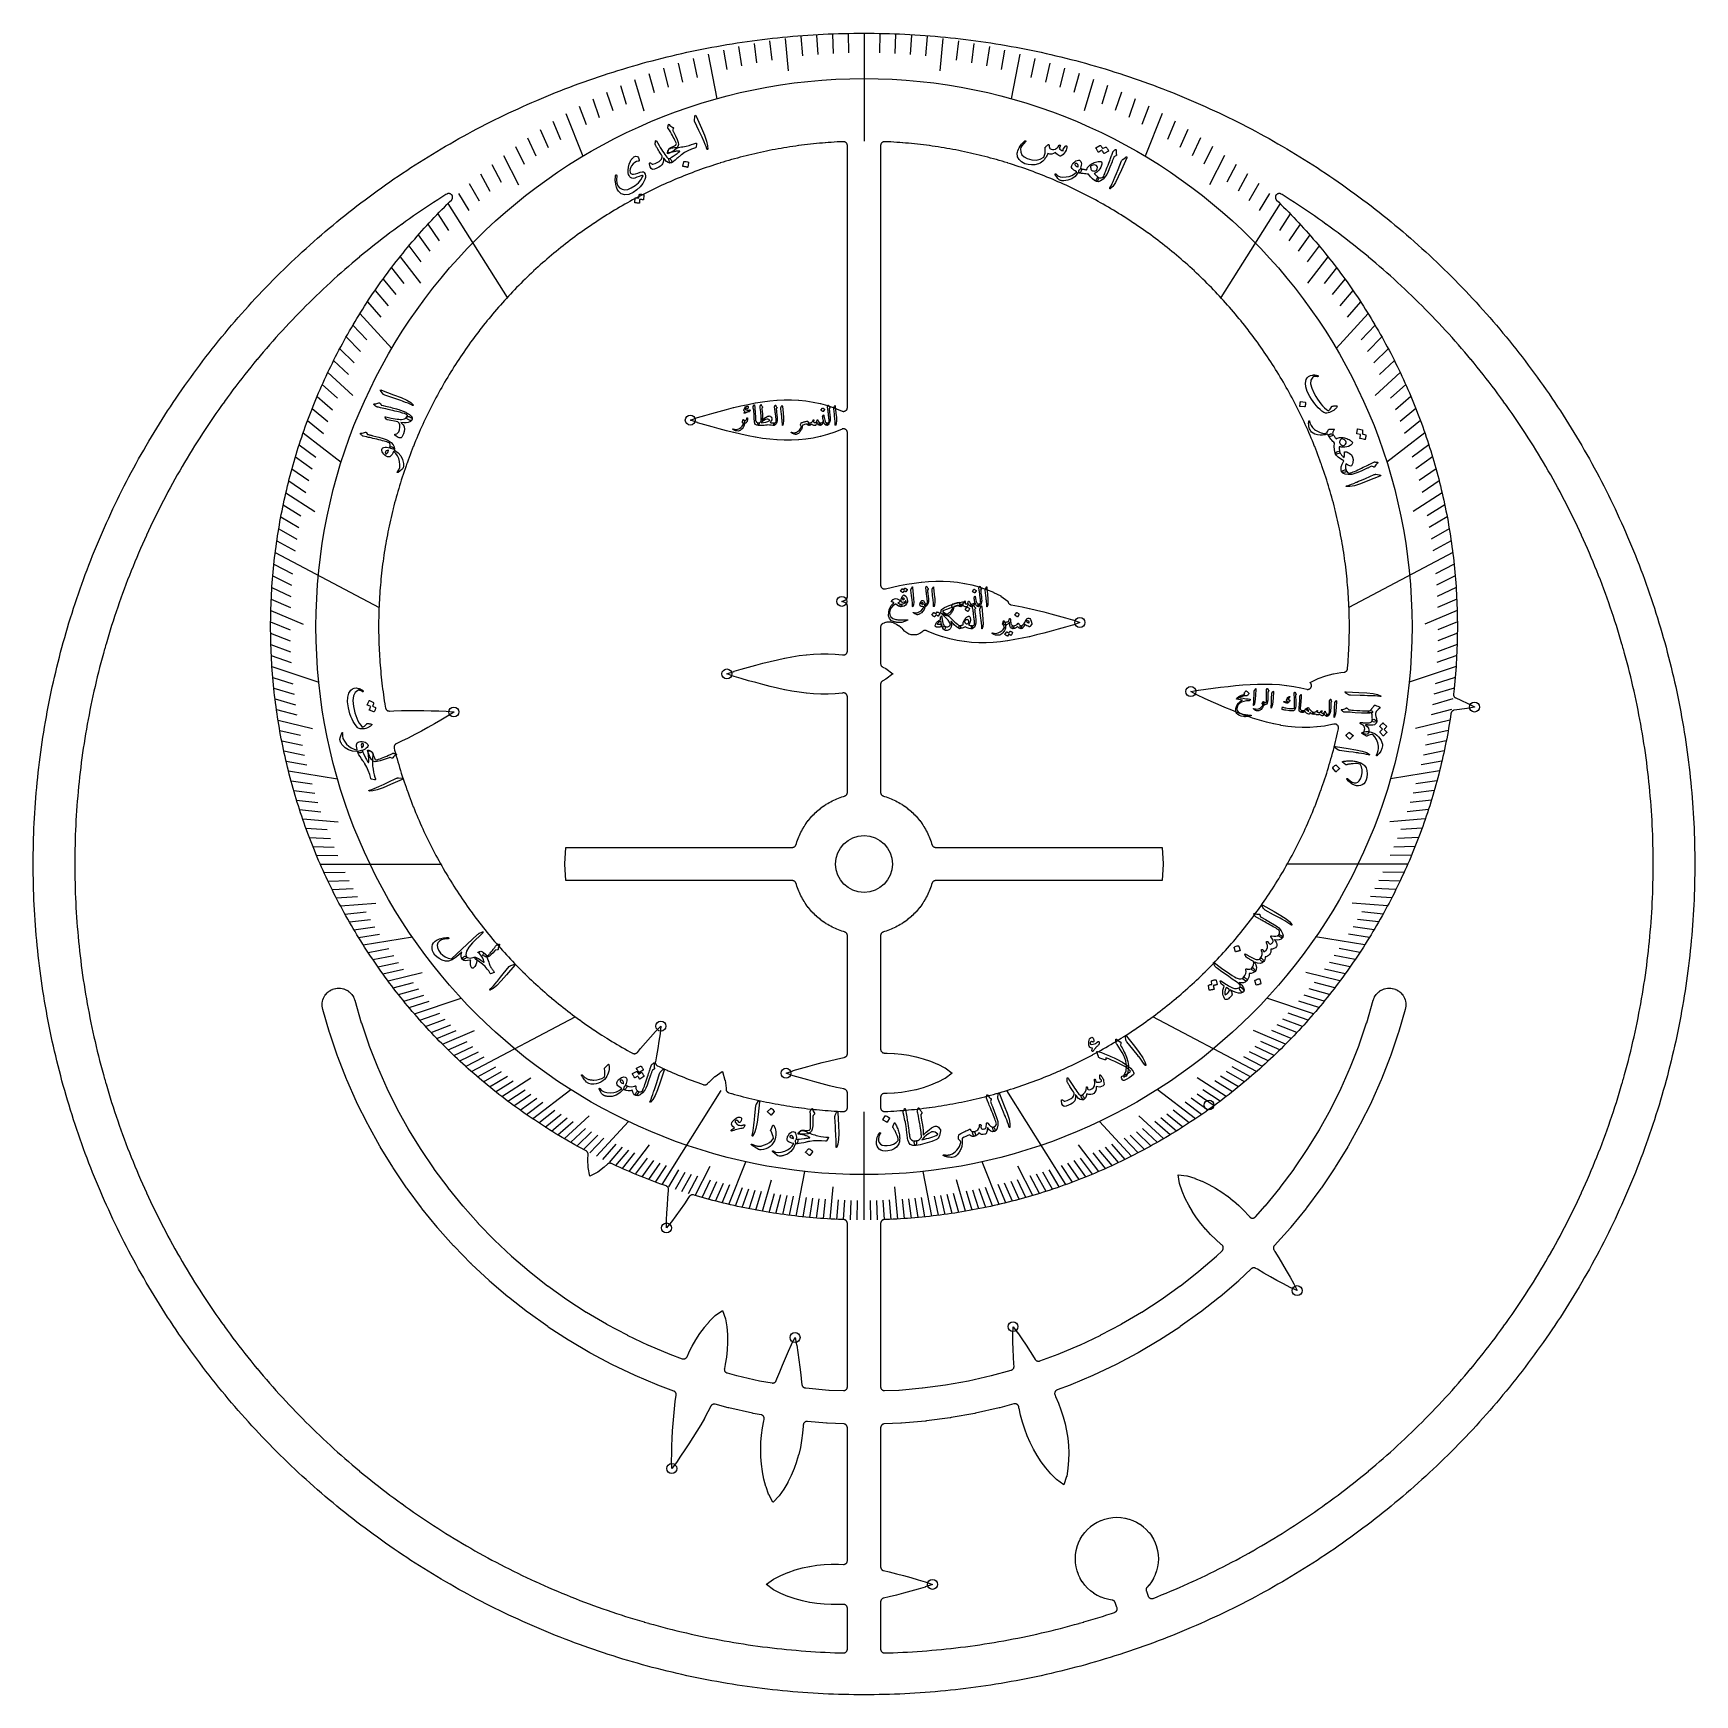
# Model space of a CAD drawing. Header units: millimetres. Extents: x -54 to 54, y -54 to 54.
import ezdxf

# ---------------------------------------------------------------- set-up
doc = ezdxf.new("R2010")
doc.units = ezdxf.units.MM
for name, color, linetype in [('CUT_INNER', 6, 'Continuous'), ('CUT_OUTER', 1, 'Continuous'), ('ENGRAVE', 7, 'Continuous'), ('ENGRAVE_FINE', 8, 'Continuous'), ('TEXT', 5, 'Continuous')]:
    doc.layers.add(name, color=color, linetype=linetype)

msp = doc.modelspace()

# ---------------------------------------------------------------- linework, layer by layer
at = {"layer": 'CUT_INNER'}
for points in [[(-31.0989, 10.1274), (-31.0913, 10.1043), (-31.0816, 10.082), (-31.0698, 10.0608), (-31.0559, 10.0409), (-31.0402, 10.0223), (-31.0228, 10.0054), (-31.0038, 9.9903), (-30.9834, 9.9771), (-30.9618, 9.9659), (-30.9393, 9.9568), (-30.9159, 9.95), (-30.8921, 9.9455), (-30.8679, 9.9433), (-30.8436, 9.9435), (-30.5537, 9.9599), (-30.5507, 9.96), (-30.0732, 9.9754), (-30.0708, 9.9755), (-29.5904, 9.9816), (-29.5885, 9.9817), (-29.1058, 9.9805), (-29.1044, 9.9805), (-28.6204, 9.9739), (-28.1335, 9.9632), (-27.6457, 9.949), (-27.6443, 9.949), (-27.1598, 9.9298), (-27.1523, 9.9293), (-26.6659, 9.8807), (-26.6604, 9.8798), (-26.6649, 9.8765), (-27.071, 9.6043), (-27.0773, 9.6004), (-27.4956, 9.355), (-27.4967, 9.3544), (-27.9187, 9.1128), (-28.3428, 8.874), (-28.7684, 8.639), (-28.7696, 8.6383), (-29.1948, 8.4097), (-29.1964, 8.4089), (-29.623, 8.1878), (-29.6252, 8.1867), (-30.0535, 7.9753), (-30.0562, 7.974), (-30.405, 7.8121), (-30.427, 7.8005), (-30.4477, 7.7868), (-30.467, 7.7712), (-30.4846, 7.7537), (-30.5004, 7.7345), (-30.5142, 7.7139), (-30.5259, 7.692), (-30.5354, 7.669), (-30.5425, 7.6453), (-30.5472, 7.6209), (-30.5496, 7.5962), (-30.5494, 7.5713), (-30.5468, 7.5467), (-30.5417, 7.5223), (-30.5075, 7.3908), (-30.5071, 7.3893), (-30.4576, 7.2037), (-30.4572, 7.2023), (-30.4065, 7.017), (-30.4061, 7.0155), (-30.3543, 6.8306), (-30.3539, 6.8291), (-30.301, 6.6445), (-30.3006, 6.643), (-30.2465, 6.4588), (-30.2461, 6.4573), (-30.1909, 6.2733), (-30.1904, 6.2719), (-30.1341, 6.0883), (-30.1337, 6.0868), (-30.0762, 5.9035), (-30.0758, 5.9021), (-30.0172, 5.7192), (-30.0167, 5.7177), (-29.9571, 5.5352), (-29.9566, 5.5337), (-29.8958, 5.3516), (-29.8953, 5.3501), (-29.8334, 5.1683), (-29.8329, 5.1669), (-29.7698, 4.9854), (-29.7693, 4.984), (-29.7052, 4.803), (-29.7047, 4.8015), (-29.6394, 4.6209), (-29.6389, 4.6195), (-29.5725, 4.4392), (-29.572, 4.4378), (-29.5045, 4.258), (-29.504, 4.2566), (-29.4354, 4.0772), (-29.4349, 4.0757), (-29.3652, 3.8968), (-29.3646, 3.8953), (-29.2939, 3.7168), (-29.2933, 3.7154), (-29.2214, 3.5373), (-29.2209, 3.5359), (-29.1479, 3.3582), (-29.1473, 3.3568), (-29.0733, 3.1796), (-29.0727, 3.1782), (-28.9976, 3.0014), (-28.997, 3), (-28.9208, 2.8237), (-28.9201, 2.8223), (-28.8429, 2.6465), (-28.8422, 2.6451), (-28.7639, 2.4698), (-28.7632, 2.4684), (-28.6838, 2.2935), (-28.6832, 2.2921), (-28.6027, 2.1178), (-28.602, 2.1164), (-28.5204, 1.9425), (-28.5198, 1.9411), (-28.4371, 1.7678), (-28.4365, 1.7664), (-28.3528, 1.5936), (-28.3521, 1.5922), (-28.2673, 1.4199), (-28.2666, 1.4185), (-28.1808, 1.2467), (-28.1801, 1.2453), (-28.0933, 1.074), (-28.0926, 1.0727), (-28.0046, 0.9019), (-28.0039, 0.9006), (-27.915, 0.7304), (-27.9142, 0.729), (-27.8242, 0.5594), (-27.8235, 0.558), (-27.7325, 0.3889), (-27.7317, 0.3876), (-27.6396, 0.219), (-27.6389, 0.2177), (-27.5458, 0.0497), (-27.545, 0.0484), (-27.4509, -0.119), (-27.4501, -0.1203), (-27.355, -0.2872), (-27.3542, -0.2885), (-27.258, -0.4547), (-27.2572, -0.456), (-27.16, -0.6217), (-27.1592, -0.623), (-27.061, -0.788), (-27.0602, -0.7893), (-26.961, -0.9537), (-26.9602, -0.9551), (-26.8599, -1.1189), (-26.8591, -1.1202), (-26.7579, -1.2834), (-26.7571, -1.2847), (-26.6548, -1.4472), (-26.654, -1.4485), (-26.5508, -1.6105), (-26.5499, -1.6118), (-26.4457, -1.7731), (-26.4449, -1.7743), (-26.3396, -1.935), (-26.3388, -1.9363), (-26.2326, -2.0963), (-26.2317, -2.0976), (-26.1246, -2.2569), (-26.1237, -2.2582), (-26.0155, -2.4169), (-26.0147, -2.4181), (-25.9055, -2.5762), (-25.9047, -2.5774), (-25.7946, -2.7348), (-25.7937, -2.736), (-25.6826, -2.8927), (-25.6817, -2.894), (-25.5697, -3.05), (-25.5688, -3.0512), (-25.4558, -3.2065), (-25.4549, -3.2077), (-25.341, -3.3624), (-25.3401, -3.3636), (-25.2252, -3.5175), (-25.2243, -3.5187), (-25.1084, -3.6719), (-25.1075, -3.6731), (-24.9908, -3.8256), (-24.9898, -3.8268), (-24.8721, -3.9786), (-24.8712, -3.9798), (-24.7526, -4.1308), (-24.7516, -4.132), (-24.6321, -4.2823), (-24.6311, -4.2835), (-24.5107, -4.4331), (-24.5097, -4.4343), (-24.3883, -4.5831), (-24.3873, -4.5843), (-24.2651, -4.7324), (-24.2641, -4.7336), (-24.1409, -4.8809), (-24.1399, -4.8821), (-24.0158, -5.0287), (-24.0148, -5.0298), (-23.8898, -5.1756), (-23.8888, -5.1768), (-23.7629, -5.3218), (-23.7619, -5.323), (-23.6351, -5.4672), (-23.6341, -5.4684), (-23.5065, -5.6119), (-23.5054, -5.613), (-23.3769, -5.7557), (-23.3759, -5.7568), (-23.2465, -5.8987), (-23.2454, -5.8999), (-23.1151, -6.041), (-23.1141, -6.0421), (-22.983, -6.1824), (-22.9819, -6.1835), (-22.8499, -6.323), (-22.8489, -6.3241), (-22.716, -6.4628), (-22.7149, -6.4639), (-22.5812, -6.6018), (-22.5802, -6.6029), (-22.4456, -6.7399), (-22.4445, -6.741), (-22.3092, -6.8772), (-22.3081, -6.8783), (-22.1719, -7.0137), (-22.1708, -7.0148), (-22.0337, -7.1493), (-22.0326, -7.1504), (-21.8948, -7.2841), (-21.8937, -7.2852), (-21.755, -7.418), (-21.7539, -7.4191), (-21.6144, -7.5511), (-21.6133, -7.5521), (-21.4729, -7.6833), (-21.4718, -7.6843), (-21.3307, -7.8146), (-21.3296, -7.8156), (-21.1877, -7.945), (-21.1865, -7.9461), (-21.0439, -8.0746), (-21.0427, -8.0756), (-20.8992, -8.2033), (-20.8981, -8.2043), (-20.7538, -8.3311), (-20.7527, -8.3321), (-20.6076, -8.458), (-20.6065, -8.459), (-20.4607, -8.584), (-20.4595, -8.5849), (-20.3129, -8.709), (-20.3118, -8.71), (-20.1644, -8.8332), (-20.1632, -8.8342), (-20.0152, -8.9565), (-20.014, -8.9575), (-19.8652, -9.0788), (-19.864, -9.0798), (-19.7144, -9.2003), (-19.7132, -9.2012), (-19.5629, -9.3208), (-19.5617, -9.3217), (-19.4106, -9.4403), (-19.4094, -9.4413), (-19.2577, -9.559), (-19.2565, -9.5599), (-19.104, -9.6767), (-19.1028, -9.6776), (-18.9496, -9.7934), (-18.9483, -9.7943), (-18.7944, -9.9092), (-18.7932, -9.9101), (-18.6386, -10.0241), (-18.6374, -10.025), (-18.482, -10.1379), (-18.4808, -10.1388), (-18.3248, -10.2509), (-18.3236, -10.2518), (-18.1669, -10.3628), (-18.1656, -10.3637), (-18.0083, -10.4738), (-18.007, -10.4747), (-17.849, -10.5838), (-17.8477, -10.5847), (-17.689, -10.6928), (-17.6878, -10.6937), (-17.5284, -10.8009), (-17.5271, -10.8017), (-17.3671, -10.908), (-17.3658, -10.9088), (-17.2052, -11.014), (-17.2039, -11.0149), (-17.0426, -11.1191), (-17.0413, -11.1199), (-16.8794, -11.2232), (-16.8781, -11.224), (-16.7155, -11.3262), (-16.7142, -11.327), (-16.551, -11.4283), (-16.5497, -11.4291), (-16.3859, -11.5293), (-16.3846, -11.5301), (-16.2202, -11.6294), (-16.2188, -11.6302), (-16.0538, -11.7284), (-16.0525, -11.7292), (-15.8869, -11.8264), (-15.8855, -11.8272), (-15.7193, -11.9234), (-15.718, -11.9241), (-15.5512, -12.0193), (-15.5499, -12.02), (-15.3825, -12.1142), (-15.3811, -12.1149), (-15.2132, -12.2081), (-15.2118, -12.2088), (-15.0433, -12.3009), (-15.0419, -12.3016), (-15.0396, -12.3029), (-15.0177, -12.3133), (-14.9948, -12.3216), (-14.9712, -12.3277), (-14.9471, -12.3314), (-14.9228, -12.3327), (-14.8985, -12.3317), (-14.8744, -12.3283), (-14.8507, -12.3226), (-14.8277, -12.3146), (-14.8056, -12.3045), (-14.7846, -12.2922), (-14.7649, -12.2779), (-14.7466, -12.2618), (-14.73, -12.244), (-14.5186, -11.9934), (-14.2014, -11.6238), (-13.881, -11.2556), (-13.8801, -11.2547), (-13.5579, -10.8923), (-13.5528, -10.8868), (-13.2066, -10.5416), (-13.2024, -10.5379), (-13.2027, -10.543), (-13.25, -11.0301), (-13.2509, -11.0375), (-13.3266, -11.5164), (-13.3268, -11.5177), (-13.4079, -11.9972), (-13.4923, -12.4766), (-13.5611, -12.8492), (-13.5644, -12.8743), (-13.5652, -12.8995), (-13.5634, -12.9247), (-13.5591, -12.9496), (-13.5523, -12.974), (-13.5431, -12.9975), (-13.5316, -13.02), (-13.5178, -13.0412), (-13.502, -13.0609), (-13.4842, -13.0789), (-13.4648, -13.095), (-13.4438, -13.1091), (-13.4215, -13.1209), (-13.3144, -13.1712), (-13.3131, -13.1718), (-13.1387, -13.2523), (-13.1373, -13.253), (-12.9625, -13.3324), (-12.9611, -13.333), (-12.7857, -13.4114), (-12.7843, -13.412), (-12.6085, -13.4893), (-12.6071, -13.4899), (-12.4308, -13.5661), (-12.4294, -13.5667), (-12.2527, -13.6418), (-12.2513, -13.6424), (-12.074, -13.7165), (-12.0726, -13.7171), (-11.895, -13.79), (-11.8936, -13.7906), (-11.7155, -13.8625), (-11.714, -13.863), (-11.5355, -13.9338), (-11.5341, -13.9343), (-11.3551, -14.004), (-11.3537, -14.0046), (-11.1743, -14.0731), (-11.1728, -14.0737), (-10.993, -14.1411), (-10.9916, -14.1417), (-10.8114, -14.208), (-10.8099, -14.2086), (-10.6293, -14.2738), (-10.6279, -14.2743), (-10.4468, -14.3385), (-10.4454, -14.339), (-10.4302, -14.3443), (-10.4068, -14.3511), (-10.3829, -14.3557), (-10.3586, -14.3579), (-10.3343, -14.3578), (-10.3101, -14.3552), (-10.2862, -14.3503), (-10.2629, -14.3432), (-10.2405, -14.3338), (-10.219, -14.3222), (-10.1988, -14.3087), (-10.18, -14.2932), (-10.1628, -14.276), (-10.0751, -14.1792), (-10.0684, -14.1723), (-9.6931, -13.8174), (-9.6892, -13.8139), (-9.6849, -13.8109), (-9.209, -13.4922), (-9.204, -13.4892), (-9.2021, -13.4946), (-9.0363, -14.0429), (-9.035, -14.048), (-9.0342, -14.0531), (-8.9692, -14.5656), (-8.9684, -14.5752), (-8.9651, -14.6426), (-8.9628, -14.6664), (-8.9582, -14.6898), (-8.9514, -14.7127), (-8.9425, -14.7349), (-8.9315, -14.7561), (-8.9185, -14.7761), (-8.9037, -14.7949), (-8.8871, -14.8121), (-8.869, -14.8277), (-8.8494, -14.8414), (-8.8287, -14.8533), (-8.8069, -14.8631), (-8.7843, -14.8707), (-8.6017, -14.9231), (-8.6002, -14.9235), (-8.4153, -14.9753), (-8.4138, -14.9757), (-8.2286, -15.0263), (-8.2271, -15.0267), (-8.0415, -15.0763), (-8.0401, -15.0766), (-7.8542, -15.125), (-7.8527, -15.1254), (-7.6666, -15.1726), (-7.6651, -15.173), (-7.4786, -15.2191), (-7.4771, -15.2195), (-7.2904, -15.2644), (-7.2889, -15.2648), (-7.102, -15.3086), (-7.1005, -15.3089), (-6.9132, -15.3516), (-6.9117, -15.3519), (-6.7242, -15.3934), (-6.7227, -15.3937), (-6.5349, -15.4341), (-6.5334, -15.4344), (-6.3454, -15.4736), (-6.3439, -15.4739), (-6.1557, -15.512), (-6.1542, -15.5123), (-5.9657, -15.5491), (-5.9642, -15.5494), (-5.7755, -15.5852), (-5.774, -15.5854), (-5.5851, -15.62), (-5.5836, -15.6203), (-5.3945, -15.6537), (-5.3929, -15.654), (-5.2036, -15.6862), (-5.2021, -15.6865), (-5.0126, -15.7176), (-5.0111, -15.7178), (-4.8214, -15.7477), (-4.8199, -15.748), (-4.63, -15.7767), (-4.6285, -15.777), (-4.4384, -15.8045), (-4.4369, -15.8048), (-4.2467, -15.8312), (-4.2451, -15.8314), (-4.0548, -15.8567), (-4.0532, -15.8569), (-3.8627, -15.881), (-3.8612, -15.8811), (-3.6705, -15.9041), (-3.669, -15.9042), (-3.4782, -15.926), (-3.4767, -15.9262), (-3.2857, -15.9467), (-3.2842, -15.9469), (-3.0931, -15.9663), (-3.0916, -15.9665), (-2.9004, -15.9847), (-2.8989, -15.9848), (-2.7076, -16.0019), (-2.7061, -16.002), (-2.5147, -16.0179), (-2.5131, -16.0181), (-2.3217, -16.0328), (-2.3201, -16.0329), (-2.1286, -16.0464), (-2.127, -16.0465), (-1.9354, -16.0589), (-1.9339, -16.059), (-1.7421, -16.0702), (-1.7406, -16.0703), (-1.5488, -16.0803), (-1.5473, -16.0803), (-1.3554, -16.0892), (-1.3539, -16.0892), (-1.34, -16.0898), (-1.3148, -16.0895), (-1.2898, -16.0868), (-1.2652, -16.0815), (-1.2413, -16.0737), (-1.2182, -16.0636), (-1.1963, -16.0513), (-1.1758, -16.0368), (-1.1568, -16.0203), (-1.1395, -16.0019), (-1.1242, -15.982), (-1.111, -15.9606), (-1.1, -15.938), (-1.0913, -15.9144), (-1.085, -15.89), (-1.0813, -15.8651), (-1.08, -15.84), (-1.08, -14.8754), (-1.0812, -14.8508), (-1.0849, -14.8264), (-1.0909, -14.8025), (-1.0992, -14.7793), (-1.1098, -14.757), (-1.1226, -14.7359), (-1.1373, -14.7161), (-1.154, -14.6979), (-1.1723, -14.6814), (-1.1922, -14.6668), (-1.2134, -14.6543), (-1.2358, -14.6439), (-1.259, -14.6357), (-1.283, -14.6299), (-1.3113, -14.6245), (-1.3143, -14.6239), (-1.7812, -14.5228), (-1.7836, -14.5223), (-2.251, -14.4115), (-2.2529, -14.4111), (-2.7208, -14.2927), (-2.7222, -14.2923), (-3.1901, -14.1683), (-3.6598, -14.0396), (-4.1296, -13.9073), (-4.1308, -13.907), (-4.5962, -13.7706), (-4.6033, -13.7683), (-5.0633, -13.603), (-5.0685, -13.6008), (-5.0633, -13.5987), (-4.6033, -13.4334), (-4.5962, -13.431), (-4.1308, -13.2947), (-4.1296, -13.2943), (-3.6615, -13.1625), (-3.1921, -13.0339), (-2.7222, -12.9093), (-2.7208, -12.909), (-2.2529, -12.7906), (-2.251, -12.7901), (-1.7836, -12.6794), (-1.7812, -12.6788), (-1.3143, -12.5778), (-1.3113, -12.5772), (-1.283, -12.5718), (-1.259, -12.5659), (-1.2358, -12.5578), (-1.2134, -12.5474), (-1.1922, -12.5348), (-1.1723, -12.5202), (-1.154, -12.5037), (-1.1373, -12.4855), (-1.1226, -12.4658), (-1.1098, -12.4446), (-1.0992, -12.4224), (-1.0909, -12.3992), (-1.0849, -12.3753), (-1.0812, -12.3509), (-1.08, -12.3262), (-1.08, -4.6534), (-1.0812, -4.6286), (-1.0849, -4.6041), (-1.091, -4.5801), (-1.0994, -4.5568), (-1.1101, -4.5345), (-1.1229, -4.5133), (-1.1378, -4.4935), (-1.1546, -4.4752), (-1.173, -4.4588), (-1.1931, -4.4442), (-1.2144, -4.4317), (-1.237, -4.4213), (-1.2604, -4.4132), (-1.3309, -4.3928), (-1.3339, -4.3919), (-1.4383, -4.3588), (-1.4412, -4.3578), (-1.5449, -4.3222), (-1.5478, -4.3212), (-1.6505, -4.283), (-1.6533, -4.2819), (-1.7551, -4.2412), (-1.7579, -4.24), (-1.8586, -4.1968), (-1.8615, -4.1956), (-1.9611, -4.1499), (-1.9639, -4.1486), (-2.0623, -4.1006), (-2.0651, -4.0992), (-2.1623, -4.0487), (-2.1651, -4.0473), (-2.2611, -3.9944), (-2.2637, -3.9929), (-2.3584, -3.9377), (-2.361, -3.9362), (-2.4543, -3.8787), (-2.4569, -3.877), (-2.5488, -3.8173), (-2.5513, -3.8156), (-2.6417, -3.7536), (-2.6442, -3.7518), (-2.733, -3.6876), (-2.7355, -3.6858), (-2.8227, -3.6194), (-2.8251, -3.6176), (-2.9107, -3.5491), (-2.913, -3.5471), (-2.9969, -3.4766), (-2.9992, -3.4746), (-3.0813, -3.402), (-3.0836, -3.3999), (-3.1639, -3.3253), (-3.1661, -3.3232), (-3.2445, -3.2467), (-3.2467, -3.2445), (-3.3232, -3.1661), (-3.3253, -3.1639), (-3.3999, -3.0836), (-3.402, -3.0813), (-3.4746, -2.9992), (-3.4766, -2.9969), (-3.5471, -2.913), (-3.5491, -2.9107), (-3.6176, -2.8251), (-3.6194, -2.8227), (-3.6858, -2.7355), (-3.6876, -2.733), (-3.7518, -2.6442), (-3.7536, -2.6417), (-3.8156, -2.5513), (-3.8173, -2.5488), (-3.877, -2.4569), (-3.8787, -2.4543), (-3.9362, -2.361), (-3.9377, -2.3584), (-3.9929, -2.2637), (-3.9944, -2.2611), (-4.0473, -2.1651), (-4.0487, -2.1623), (-4.0992, -2.0651), (-4.1006, -2.0623), (-4.1486, -1.9639), (-4.1499, -1.9611), (-4.1956, -1.8615), (-4.1968, -1.8586), (-4.24, -1.7579), (-4.2412, -1.7551), (-4.2819, -1.6533), (-4.283, -1.6505), (-4.3212, -1.5478), (-4.3222, -1.5449), (-4.3578, -1.4412), (-4.3588, -1.4383), (-4.3919, -1.3339), (-4.3928, -1.3309), (-4.4132, -1.2604), (-4.4213, -1.237), (-4.4317, -1.2144), (-4.4442, -1.1931), (-4.4588, -1.173), (-4.4752, -1.1546), (-4.4935, -1.1378), (-4.5133, -1.1229), (-4.5345, -1.1101), (-4.5568, -1.0994), (-4.5801, -1.091), (-4.6041, -1.0849), (-4.6286, -1.0812), (-4.6534, -1.08), (-19.3823, -1.08), (-19.388, -1.0797), (-19.3885, -1.0741), (-19.441, -0.0061), (-19.441, 0.0061), (-19.3885, 1.0741), (-19.388, 1.0797), (-19.3823, 1.08), (-4.6534, 1.08), (-4.6286, 1.0812), (-4.6041, 1.0849), (-4.5801, 1.091), (-4.5568, 1.0994), (-4.5345, 1.1101), (-4.5133, 1.1229), (-4.4935, 1.1378), (-4.4752, 1.1546), (-4.4588, 1.173), (-4.4442, 1.1931), (-4.4317, 1.2144), (-4.4213, 1.237), (-4.4132, 1.2604), (-4.3928, 1.3309), (-4.3919, 1.3339), (-4.3588, 1.4383), (-4.3578, 1.4412), (-4.3222, 1.5449), (-4.3212, 1.5478), (-4.283, 1.6505), (-4.2819, 1.6533), (-4.2412, 1.7551), (-4.24, 1.7579), (-4.1968, 1.8586), (-4.1956, 1.8615), (-4.1499, 1.9611), (-4.1486, 1.9639), (-4.1006, 2.0623), (-4.0992, 2.0651), (-4.0487, 2.1623), (-4.0473, 2.1651), (-3.9944, 2.2611), (-3.9929, 2.2637), (-3.9377, 2.3584), (-3.9362, 2.361), (-3.8787, 2.4543), (-3.877, 2.4569), (-3.8173, 2.5488), (-3.8156, 2.5513), (-3.7536, 2.6417), (-3.7518, 2.6442), (-3.6876, 2.733), (-3.6858, 2.7355), (-3.6194, 2.8227), (-3.6176, 2.8251), (-3.5491, 2.9107), (-3.5471, 2.913), (-3.4766, 2.9969), (-3.4746, 2.9992), (-3.402, 3.0813), (-3.3999, 3.0836), (-3.3253, 3.1639), (-3.3232, 3.1661), (-3.2467, 3.2445), (-3.2445, 3.2467), (-3.1661, 3.3232), (-3.1639, 3.3253), (-3.0836, 3.3999), (-3.0813, 3.402), (-2.9992, 3.4746), (-2.9969, 3.4766), (-2.913, 3.5471), (-2.9107, 3.5491), (-2.8251, 3.6176), (-2.8227, 3.6194), (-2.7355, 3.6858), (-2.733, 3.6876), (-2.6442, 3.7518), (-2.6417, 3.7536), (-2.5513, 3.8156), (-2.5488, 3.8173), (-2.4569, 3.877), (-2.4543, 3.8787), (-2.361, 3.9362), (-2.3584, 3.9377), (-2.2637, 3.9929), (-2.2611, 3.9944), (-2.1651, 4.0473), (-2.1623, 4.0487), (-2.0651, 4.0992), (-2.0623, 4.1006), (-1.9639, 4.1486), (-1.9611, 4.1499), (-1.8615, 4.1956), (-1.8586, 4.1968), (-1.7579, 4.24), (-1.7551, 4.2412), (-1.6533, 4.2819), (-1.6505, 4.283), (-1.5478, 4.3212), (-1.5449, 4.3222), (-1.4412, 4.3578), (-1.4383, 4.3588), (-1.3339, 4.3919), (-1.3309, 4.3928), (-1.2604, 4.4132), (-1.237, 4.4213), (-1.2144, 4.4317), (-1.1931, 4.4442), (-1.173, 4.4588), (-1.1546, 4.4752), (-1.1378, 4.4935), (-1.1229, 4.5133), (-1.1101, 4.5345), (-1.0994, 4.5568), (-1.091, 4.5801), (-1.0849, 4.6041), (-1.0812, 4.6286), (-1.08, 4.6534), (-1.08, 10.8694), (-1.0811, 10.8933), (-1.0846, 10.917), (-1.0903, 10.9403), (-1.0982, 10.9629), (-1.1082, 10.9847), (-1.1202, 11.0054), (-1.1342, 11.0248), (-1.15, 11.0429), (-1.1674, 11.0593), (-1.1864, 11.074), (-1.2066, 11.0868), (-1.228, 11.0976), (-1.2503, 11.1063), (-1.2734, 11.1129), (-1.2969, 11.1172), (-1.3208, 11.1192), (-1.3448, 11.1189), (-1.3686, 11.1164), (-1.3973, 11.1119), (-1.404, 11.111), (-1.867, 11.0642), (-1.8735, 11.0638), (-2.3367, 11.0412), (-2.3429, 11.0411), (-2.8065, 11.0415), (-2.8122, 11.0416), (-3.2763, 11.0633), (-3.2815, 11.0637), (-3.7461, 11.1051), (-3.7508, 11.1056), (-4.216, 11.165), (-4.2201, 11.1656), (-4.6858, 11.2409), (-4.6894, 11.2415), (-5.1557, 11.3308), (-5.1586, 11.3314), (-5.6255, 11.4324), (-5.6279, 11.4329), (-6.0954, 11.5437), (-6.0972, 11.5442), (-6.5652, 11.6626), (-6.5665, 11.6629), (-7.0344, 11.787), (-7.5041, 11.9156), (-7.9739, 12.0479), (-7.9752, 12.0483), (-8.4405, 12.1846), (-8.4476, 12.1869), (-8.9077, 12.3522), (-8.9128, 12.3544), (-8.9077, 12.3566), (-8.4476, 12.5219), (-8.4405, 12.5242), (-7.9752, 12.6605), (-7.9739, 12.6609), (-7.5058, 12.7927), (-7.0364, 12.9213), (-6.5665, 13.0459), (-6.5652, 13.0462), (-6.0972, 13.1646), (-6.0954, 13.1651), (-5.6279, 13.2758), (-5.6255, 13.2764), (-5.1586, 13.3774), (-5.1557, 13.378), (-4.6894, 13.4673), (-4.6858, 13.4679), (-4.2201, 13.5432), (-4.216, 13.5438), (-3.7508, 13.6031), (-3.7461, 13.6037), (-3.2815, 13.6451), (-3.2763, 13.6455), (-2.8122, 13.6672), (-2.8065, 13.6673), (-2.3429, 13.6677), (-2.3367, 13.6675), (-1.8735, 13.645), (-1.867, 13.6445), (-1.404, 13.5978), (-1.3973, 13.5969), (-1.3686, 13.5924), (-1.3448, 13.5899), (-1.3208, 13.5896), (-1.2969, 13.5916), (-1.2734, 13.5959), (-1.2503, 13.6025), (-1.228, 13.6112), (-1.2066, 13.622), (-1.1864, 13.6348), (-1.1674, 13.6495), (-1.15, 13.6659), (-1.1342, 13.684), (-1.1202, 13.7034), (-1.1082, 13.7241), (-1.0982, 13.7459), (-1.0903, 13.7685), (-1.0846, 13.7918), (-1.0811, 13.8155), (-1.08, 13.8394), (-1.08, 16.7657), (-1.0813, 16.7912), (-1.0852, 16.8164), (-1.0916, 16.8411), (-1.1006, 16.8651), (-1.1119, 16.8879), (-1.1255, 16.9095), (-1.1412, 16.9296), (-1.1589, 16.948), (-1.1784, 16.9645), (-1.1995, 16.9789), (-1.2219, 16.9911), (-1.2455, 17.001), (-1.4344, 17.0689), (-1.4396, 17.0711), (-1.4344, 17.0732), (-1.2455, 17.1411), (-1.2219, 17.151), (-1.1995, 17.1632), (-1.1784, 17.1776), (-1.1589, 17.1941), (-1.1412, 17.2125), (-1.1255, 17.2326), (-1.1119, 17.2542), (-1.1006, 17.2771), (-1.0916, 17.301), (-1.0852, 17.3257), (-1.0813, 17.3509), (-1.08, 17.3764), (-1.08, 28.0387), (-1.0813, 28.0637), (-1.085, 28.0885), (-1.0912, 28.1127), (-1.0998, 28.1362), (-1.1107, 28.1587), (-1.1237, 28.18), (-1.1389, 28.1999), (-1.156, 28.2182), (-1.1748, 28.2347), (-1.1951, 28.2492), (-1.2168, 28.2617), (-1.2397, 28.2719), (-1.2634, 28.2797), (-1.2878, 28.2852), (-1.3127, 28.2881), (-1.3377, 28.2886), (-1.3626, 28.2866), (-1.3872, 28.2821), (-1.4112, 28.2752), (-1.4285, 28.2682), (-1.4286, 28.2684), (-1.8944, 28.0756), (-1.902, 28.0728), (-2.3642, 27.9154), (-2.3713, 27.9133), (-2.8338, 27.7861), (-2.8408, 27.7843), (-3.3034, 27.6853), (-3.3103, 27.684), (-3.7731, 27.6118), (-3.7798, 27.6109), (-4.2427, 27.5641), (-4.2492, 27.5636), (-4.7125, 27.5411), (-4.7186, 27.541), (-5.1822, 27.5413), (-5.188, 27.5415), (-5.652, 27.5632), (-5.6573, 27.5636), (-6.1219, 27.605), (-6.1266, 27.6055), (-6.5917, 27.6649), (-6.5959, 27.6655), (-7.0616, 27.7408), (-7.0651, 27.7414), (-7.5315, 27.8306), (-7.5344, 27.8312), (-8.0013, 27.9323), (-8.0037, 27.9328), (-8.4711, 28.0436), (-8.473, 28.044), (-8.9409, 28.1624), (-8.9423, 28.1628), (-9.4102, 28.2868), (-9.8799, 28.4155), (-10.3497, 28.5478), (-10.351, 28.5481), (-10.8163, 28.6845), (-10.8234, 28.6868), (-11.2834, 28.8521), (-11.2886, 28.8543), (-11.2834, 28.8564), (-10.8234, 29.0217), (-10.8163, 29.0241), (-10.351, 29.1604), (-10.3497, 29.1608), (-9.8816, 29.2925), (-9.4122, 29.4212), (-8.9423, 29.5457), (-8.9409, 29.5461), (-8.473, 29.6645), (-8.4711, 29.665), (-8.0037, 29.7757), (-8.0013, 29.7763), (-7.5344, 29.8773), (-7.5315, 29.8779), (-7.0651, 29.9671), (-7.0616, 29.9678), (-6.5959, 30.0431), (-6.5917, 30.0437), (-6.1266, 30.103), (-6.1219, 30.1035), (-5.6573, 30.145), (-5.652, 30.1453), (-5.188, 30.1671), (-5.1822, 30.1672), (-4.7186, 30.1676), (-4.7125, 30.1674), (-4.2492, 30.1449), (-4.2427, 30.1444), (-3.7798, 30.0976), (-3.7731, 30.0968), (-3.3103, 30.0245), (-3.3034, 30.0232), (-2.8408, 29.9242), (-2.8338, 29.9225), (-2.3713, 29.7953), (-2.3642, 29.7931), (-1.902, 29.6358), (-1.8944, 29.6329), (-1.4286, 29.4402), (-1.4285, 29.4403), (-1.4112, 29.4334), (-1.3872, 29.4264), (-1.3626, 29.4219), (-1.3377, 29.4199), (-1.3127, 29.4204), (-1.2878, 29.4234), (-1.2634, 29.4288), (-1.2397, 29.4367), (-1.2168, 29.4469), (-1.1951, 29.4593), (-1.1748, 29.4738), (-1.156, 29.4903), (-1.1389, 29.5086), (-1.1237, 29.5285), (-1.1107, 29.5498), (-1.0998, 29.5724), (-1.0912, 29.5958), (-1.085, 29.6201), (-1.0813, 29.6448), (-1.08, 29.6698), (-1.08, 46.7017), (-1.0813, 46.7268), (-1.085, 46.7517), (-1.0913, 46.776), (-1.1, 46.7997), (-1.111, 46.8223), (-1.1242, 46.8437), (-1.1395, 46.8636), (-1.1568, 46.882), (-1.1758, 46.8985), (-1.1963, 46.913), (-1.2182, 46.9253), (-1.2413, 46.9354), (-1.2652, 46.9431), (-1.2898, 46.9484), (-1.3148, 46.9512), (-1.34, 46.9515), (-1.3539, 46.9509), (-1.3554, 46.9509), (-1.5473, 46.942), (-1.5488, 46.942), (-1.7406, 46.9319), (-1.7421, 46.9319), (-1.9339, 46.9207), (-1.9354, 46.9206), (-2.127, 46.9082), (-2.1286, 46.9081), (-2.3201, 46.8946), (-2.3217, 46.8945), (-2.5131, 46.8797), (-2.5147, 46.8796), (-2.7061, 46.8637), (-2.7076, 46.8636), (-2.8989, 46.8465), (-2.9004, 46.8464), (-3.0916, 46.8282), (-3.0931, 46.828), (-3.2842, 46.8086), (-3.2857, 46.8084), (-3.4767, 46.7879), (-3.4782, 46.7877), (-3.669, 46.7659), (-3.6705, 46.7658), (-3.8612, 46.7428), (-3.8627, 46.7426), (-4.0532, 46.7185), (-4.0548, 46.7183), (-4.2451, 46.6931), (-4.2467, 46.6929), (-4.4369, 46.6665), (-4.4384, 46.6662), (-4.6285, 46.6386), (-4.63, 46.6384), (-4.8199, 46.6097), (-4.8214, 46.6094), (-5.0111, 46.5795), (-5.0126, 46.5792), (-5.2021, 46.5482), (-5.2036, 46.5479), (-5.3929, 46.5157), (-5.3945, 46.5154), (-5.5836, 46.482), (-5.5851, 46.4817), (-5.774, 46.4471), (-5.7755, 46.4468), (-5.9642, 46.4111), (-5.9657, 46.4108), (-6.1542, 46.3739), (-6.1557, 46.3736), (-6.3439, 46.3356), (-6.3454, 46.3353), (-6.5334, 46.2961), (-6.5349, 46.2958), (-6.7227, 46.2554), (-6.7242, 46.2551), (-6.9117, 46.2136), (-6.9132, 46.2133), (-7.1005, 46.1706), (-7.102, 46.1703), (-7.2889, 46.1265), (-7.2904, 46.1261), (-7.4771, 46.0812), (-7.4786, 46.0808), (-7.6651, 46.0347), (-7.6666, 46.0343), (-7.8527, 45.9871), (-7.8542, 45.9867), (-8.0401, 45.9383), (-8.0415, 45.9379), (-8.2271, 45.8884), (-8.2286, 45.888), (-8.4138, 45.8374), (-8.4153, 45.837), (-8.6002, 45.7852), (-8.6017, 45.7848), (-8.7863, 45.7318), (-8.7878, 45.7314), (-8.9721, 45.6773), (-8.9736, 45.6769), (-9.1575, 45.6217), (-9.159, 45.6213), (-9.3426, 45.565), (-9.344, 45.5645), (-9.5273, 45.5071), (-9.5288, 45.5066), (-9.7117, 45.448), (-9.7131, 45.4476), (-9.8957, 45.3879), (-9.8971, 45.3874), (-10.0793, 45.3266), (-10.0807, 45.3261), (-10.2625, 45.2642), (-10.264, 45.2637), (-10.4454, 45.2007), (-10.4468, 45.2002), (-10.6279, 45.136), (-10.6293, 45.1355), (-10.8099, 45.0703), (-10.8114, 45.0697), (-10.9916, 45.0034), (-10.993, 45.0028), (-11.1728, 44.9354), (-11.1743, 44.9348), (-11.3537, 44.8663), (-11.3551, 44.8657), (-11.5341, 44.796), (-11.5355, 44.7955), (-11.714, 44.7247), (-11.7155, 44.7241), (-11.8936, 44.6523), (-11.895, 44.6517), (-12.0726, 44.5788), (-12.074, 44.5782), (-12.2513, 44.5041), (-12.2527, 44.5035), (-12.4294, 44.4284), (-12.4308, 44.4278), (-12.6071, 44.3516), (-12.6085, 44.351), (-12.7843, 44.2737), (-12.7857, 44.2731), (-12.9611, 44.1947), (-12.9625, 44.1941), (-13.1373, 44.1146), (-13.1387, 44.114), (-13.3131, 44.0335), (-13.3144, 44.0328), (-13.4883, 43.9513), (-13.4897, 43.9506), (-13.6631, 43.868), (-13.6644, 43.8673), (-13.8373, 43.7836), (-13.8387, 43.7829), (-14.011, 43.6982), (-14.0124, 43.6975), (-14.1842, 43.6117), (-14.1855, 43.611), (-14.3568, 43.5241), (-14.3582, 43.5234), (-14.5289, 43.4355), (-14.5303, 43.4348), (-14.7005, 43.3458), (-14.7018, 43.3451), (-14.8715, 43.2551), (-14.8728, 43.2544), (-15.0419, 43.1633), (-15.0433, 43.1626), (-15.2118, 43.0705), (-15.2132, 43.0697), (-15.3811, 42.9766), (-15.3825, 42.9759), (-15.5499, 42.8817), (-15.5512, 42.881), (-15.718, 42.7858), (-15.7193, 42.785), (-15.8855, 42.6888), (-15.8869, 42.6881), (-16.0525, 42.5909), (-16.0538, 42.5901), (-16.2188, 42.4918), (-16.2202, 42.4911), (-16.3846, 42.3918), (-16.3859, 42.391), (-16.5497, 42.2908), (-16.551, 42.29), (-16.7142, 42.1887), (-16.7155, 42.1879), (-16.8781, 42.0857), (-16.8794, 42.0848), (-17.0413, 41.9816), (-17.0426, 41.9808), (-17.2039, 41.8765), (-17.2052, 41.8757), (-17.3658, 41.7705), (-17.3671, 41.7696), (-17.5271, 41.6634), (-17.5284, 41.6626), (-17.6878, 41.5554), (-17.689, 41.5545), (-17.8477, 41.4464), (-17.849, 41.4455), (-18.007, 41.3364), (-18.0083, 41.3355), (-18.1656, 41.2254), (-18.1669, 41.2245), (-18.3236, 41.1134), (-18.3248, 41.1126), (-18.4808, 41.0005), (-18.482, 40.9996), (-18.6374, 40.8867), (-18.6386, 40.8857), (-18.7932, 40.7718), (-18.7944, 40.7709), (-18.9483, 40.656), (-18.9496, 40.6551), (-19.1028, 40.5393), (-19.104, 40.5384), (-19.2565, 40.4216), (-19.2577, 40.4207), (-19.4094, 40.303), (-19.4106, 40.302), (-19.5617, 40.1834), (-19.5629, 40.1825), (-19.7132, 40.0629), (-19.7144, 40.062), (-19.864, 39.9415), (-19.8652, 39.9405), (-20.014, 39.8192), (-20.0152, 39.8182), (-20.1632, 39.6959), (-20.1644, 39.6949), (-20.3118, 39.5717), (-20.3129, 39.5707), (-20.4595, 39.4466), (-20.4607, 39.4456), (-20.6065, 39.3206), (-20.6076, 39.3196), (-20.7527, 39.1938), (-20.7538, 39.1927), (-20.8981, 39.066), (-20.8992, 39.065), (-21.0427, 38.9373), (-21.0439, 38.9363), (-21.1865, 38.8077), (-21.1877, 38.8067), (-21.3296, 38.6773), (-21.3307, 38.6763), (-21.4718, 38.546), (-21.4729, 38.5449), (-21.6133, 38.4138), (-21.6144, 38.4128), (-21.7539, 38.2808), (-21.755, 38.2797), (-21.8937, 38.1468), (-21.8948, 38.1458), (-22.0326, 38.0121), (-22.0337, 38.011), (-22.1708, 37.8765), (-22.1719, 37.8754), (-22.3081, 37.74), (-22.3092, 37.7389), (-22.4445, 37.6027), (-22.4456, 37.6016), (-22.5802, 37.4646), (-22.5812, 37.4635), (-22.7149, 37.3256), (-22.716, 37.3245), (-22.8489, 37.1858), (-22.8499, 37.1847), (-22.9819, 37.0452), (-22.983, 37.0441), (-23.1141, 36.9038), (-23.1151, 36.9027), (-23.2454, 36.7616), (-23.2465, 36.7604), (-23.3759, 36.6185), (-23.3769, 36.6174), (-23.5054, 36.4747), (-23.5065, 36.4736), (-23.6341, 36.3301), (-23.6351, 36.3289), (-23.7619, 36.1847), (-23.7629, 36.1835), (-23.8888, 36.0385), (-23.8898, 36.0373), (-24.0148, 35.8915), (-24.0158, 35.8903), (-24.1399, 35.7438), (-24.1409, 35.7426), (-24.2641, 35.5953), (-24.2651, 35.5941), (-24.3873, 35.446), (-24.3883, 35.4448), (-24.5097, 35.296), (-24.5107, 35.2948), (-24.6311, 35.1452), (-24.6321, 35.144), (-24.7516, 34.9937), (-24.7526, 34.9925), (-24.8712, 34.8415), (-24.8721, 34.8403), (-24.9898, 34.6885), (-24.9908, 34.6873), (-25.1075, 34.5348), (-25.1084, 34.5336), (-25.2243, 34.3804), (-25.2252, 34.3792), (-25.3401, 34.2253), (-25.341, 34.224), (-25.4549, 34.0694), (-25.4558, 34.0682), (-25.5688, 33.9129), (-25.5697, 33.9116), (-25.6817, 33.7557), (-25.6826, 33.7544), (-25.7937, 33.5977), (-25.7946, 33.5965), (-25.9047, 33.4391), (-25.9055, 33.4379), (-26.0147, 33.2798), (-26.0155, 33.2786), (-26.1237, 33.1199), (-26.1246, 33.1186), (-26.2317, 32.9593), (-26.2326, 32.958), (-26.3388, 32.798), (-26.3396, 32.7967), (-26.4449, 32.636), (-26.4457, 32.6347), (-26.5499, 32.4734), (-26.5508, 32.4722), (-26.654, 32.3102), (-26.6548, 32.3089), (-26.7571, 32.1464), (-26.7579, 32.145), (-26.8591, 31.9819), (-26.8599, 31.9806), (-26.9602, 31.8167), (-26.961, 31.8154), (-27.0602, 31.651), (-27.061, 31.6497), (-27.1592, 31.4847), (-27.16, 31.4833), (-27.2572, 31.3177), (-27.258, 31.3164), (-27.3542, 31.1502), (-27.355, 31.1488), (-27.4501, 30.982), (-27.4509, 30.9807), (-27.545, 30.8133), (-27.5458, 30.812), (-27.6389, 30.644), (-27.6396, 30.6427), (-27.7317, 30.4741), (-27.7325, 30.4728), (-27.8235, 30.3037), (-27.8242, 30.3023), (-27.9142, 30.1327), (-27.915, 30.1313), (-28.0039, 29.9611), (-28.0046, 29.9598), (-28.0926, 29.789), (-28.0933, 29.7877), (-28.1801, 29.6164), (-28.1808, 29.615), (-28.2666, 29.4432), (-28.2673, 29.4418), (-28.3521, 29.2695), (-28.3528, 29.2681), (-28.4365, 29.0953), (-28.4371, 29.0939), (-28.5198, 28.9205), (-28.5204, 28.9192), (-28.602, 28.7453), (-28.6027, 28.7439), (-28.6832, 28.5695), (-28.6838, 28.5681), (-28.7632, 28.3933), (-28.7639, 28.3919), (-28.8422, 28.2166), (-28.8429, 28.2152), (-28.9201, 28.0394), (-28.9208, 28.0379), (-28.997, 27.8617), (-28.9976, 27.8603), (-29.0727, 27.6835), (-29.0733, 27.6821), (-29.1473, 27.5049), (-29.1479, 27.5035), (-29.2209, 27.3258), (-29.2214, 27.3244), (-29.2933, 27.1463), (-29.2939, 27.1449), (-29.3646, 26.9663), (-29.3652, 26.9649), (-29.4349, 26.7859), (-29.4354, 26.7845), (-29.504, 26.6051), (-29.5045, 26.6037), (-29.572, 26.4239), (-29.5725, 26.4224), (-29.6389, 26.2422), (-29.6394, 26.2408), (-29.7047, 26.0602), (-29.7052, 26.0587), (-29.7693, 25.8777), (-29.7698, 25.8762), (-29.8329, 25.6948), (-29.8334, 25.6934), (-29.8953, 25.5116), (-29.8958, 25.5101), (-29.9566, 25.328), (-29.9571, 25.3265), (-30.0167, 25.144), (-30.0172, 25.1425), (-30.0758, 24.9596), (-30.0762, 24.9581), (-30.1337, 24.7749), (-30.1341, 24.7734), (-30.1904, 24.5898), (-30.1909, 24.5883), (-30.2461, 24.4044), (-30.2465, 24.4029), (-30.3006, 24.2186), (-30.301, 24.2172), (-30.3539, 24.0326), (-30.3543, 24.0311), (-30.4061, 23.8461), (-30.4065, 23.8447), (-30.4572, 23.6594), (-30.4576, 23.6579), (-30.5071, 23.4724), (-30.5075, 23.4709), (-30.5559, 23.285), (-30.5562, 23.2836), (-30.6035, 23.0974), (-30.6039, 23.0959), (-30.6499, 22.9095), (-30.6503, 22.908), (-30.6953, 22.7213), (-30.6956, 22.7198), (-30.7394, 22.5328), (-30.7398, 22.5313), (-30.7824, 22.3441), (-30.7827, 22.3426), (-30.8242, 22.155), (-30.8246, 22.1535), (-30.8649, 21.9658), (-30.8652, 21.9643), (-30.9044, 21.7763), (-30.9048, 21.7748), (-30.9428, 21.5865), (-30.9431, 21.585), (-30.98, 21.3966), (-30.9803, 21.395), (-31.016, 21.2064), (-31.0163, 21.2048), (-31.0509, 21.0159), (-31.0511, 21.0144), (-31.0845, 20.8253), (-31.0848, 20.8238), (-31.1171, 20.6345), (-31.1173, 20.633), (-31.1484, 20.4434), (-31.1486, 20.4419), (-31.1786, 20.2522), (-31.1788, 20.2507), (-31.2076, 20.0608), (-31.2078, 20.0593), (-31.2354, 19.8693), (-31.2356, 19.8677), (-31.262, 19.6775), (-31.2622, 19.676), (-31.2875, 19.4856), (-31.2877, 19.4841), (-31.3118, 19.2936), (-31.312, 19.292), (-31.3349, 19.1014), (-31.3351, 19.0998), (-31.3568, 18.909), (-31.357, 18.9075), (-31.3776, 18.7166), (-31.3778, 18.715), (-31.3972, 18.524), (-31.3973, 18.5224), (-31.4155, 18.3313), (-31.4157, 18.3297), (-31.4328, 18.1384), (-31.4329, 18.1369), (-31.4488, 17.9455), (-31.4489, 17.944), (-31.4636, 17.7525), (-31.4637, 17.751), (-31.4773, 17.5594), (-31.4774, 17.5579), (-31.4897, 17.3662), (-31.4898, 17.3647), (-31.501, 17.173), (-31.5011, 17.1714), (-31.5111, 16.9797), (-31.5112, 16.9781), (-31.52, 16.7863), (-31.5201, 16.7847), (-31.5277, 16.5928), (-31.5278, 16.5913), (-31.5343, 16.3994), (-31.5343, 16.3978), (-31.5396, 16.2059), (-31.5397, 16.2043), (-31.5438, 16.0123), (-31.5438, 16.0108), (-31.5468, 15.8188), (-31.5468, 15.8172), (-31.5486, 15.6252), (-31.5486, 15.6237), (-31.5492, 15.4316), (-31.5492, 15.4301), (-31.5486, 15.238), (-31.5486, 15.2365), (-31.5468, 15.0445), (-31.5468, 15.0429), (-31.5438, 14.8509), (-31.5438, 14.8494), (-31.5397, 14.6574), (-31.5396, 14.6558), (-31.5343, 14.4638), (-31.5343, 14.4623), (-31.5278, 14.2704), (-31.5277, 14.2688), (-31.5201, 14.0769), (-31.52, 14.0754), (-31.5112, 13.8836), (-31.5111, 13.882), (-31.5011, 13.6902), (-31.501, 13.6887), (-31.4898, 13.497), (-31.4897, 13.4955), (-31.4774, 13.3038), (-31.4773, 13.3023), (-31.4637, 13.1107), (-31.4636, 13.1092), (-31.4489, 12.9177), (-31.4488, 12.9162), (-31.4329, 12.7248), (-31.4328, 12.7232), (-31.4157, 12.532), (-31.4155, 12.5304), (-31.3973, 12.3392), (-31.3972, 12.3377), (-31.3778, 12.1467), (-31.3776, 12.1451), (-31.357, 11.9542), (-31.3568, 11.9527), (-31.3351, 11.7619), (-31.3349, 11.7603), (-31.312, 11.5697), (-31.3118, 11.5681), (-31.2877, 11.3776), (-31.2875, 11.3761), (-31.2622, 11.1857), (-31.262, 11.1842), (-31.2356, 10.994), (-31.2354, 10.9924), (-31.2078, 10.8024), (-31.2076, 10.8009), (-31.1788, 10.611), (-31.1786, 10.6095), (-31.1486, 10.4198), (-31.1484, 10.4182), (-31.1173, 10.2287), (-31.1171, 10.2272), (-31.1041, 10.1511)], [(1.0813, -15.8651), (1.085, -15.89), (1.0913, -15.9144), (1.1, -15.938), (1.111, -15.9606), (1.1242, -15.982), (1.1395, -16.0019), (1.1568, -16.0203), (1.1758, -16.0368), (1.1963, -16.0513), (1.2182, -16.0636), (1.2413, -16.0737), (1.2652, -16.0815), (1.2898, -16.0868), (1.3148, -16.0895), (1.34, -16.0898), (1.3539, -16.0892), (1.3554, -16.0892), (1.5473, -16.0803), (1.5488, -16.0803), (1.7406, -16.0703), (1.7421, -16.0702), (1.9339, -16.059), (1.9354, -16.0589), (2.127, -16.0465), (2.1286, -16.0464), (2.3201, -16.0329), (2.3217, -16.0328), (2.5131, -16.0181), (2.5147, -16.0179), (2.7061, -16.002), (2.7076, -16.0019), (2.8989, -15.9848), (2.9004, -15.9847), (3.0916, -15.9665), (3.0931, -15.9663), (3.2842, -15.9469), (3.2857, -15.9467), (3.4767, -15.9262), (3.4782, -15.926), (3.669, -15.9042), (3.6705, -15.9041), (3.8612, -15.8811), (3.8627, -15.881), (4.0532, -15.8569), (4.0548, -15.8567), (4.2451, -15.8314), (4.2467, -15.8312), (4.4369, -15.8048), (4.4384, -15.8045), (4.6285, -15.777), (4.63, -15.7767), (4.8199, -15.748), (4.8214, -15.7477), (5.0111, -15.7178), (5.0126, -15.7176), (5.2021, -15.6865), (5.2036, -15.6862), (5.3929, -15.654), (5.3945, -15.6537), (5.5836, -15.6203), (5.5851, -15.62), (5.774, -15.5854), (5.7755, -15.5852), (5.9642, -15.5494), (5.9657, -15.5491), (6.1542, -15.5123), (6.1557, -15.512), (6.3439, -15.4739), (6.3454, -15.4736), (6.5334, -15.4344), (6.5349, -15.4341), (6.7227, -15.3937), (6.7242, -15.3934), (6.9117, -15.3519), (6.9132, -15.3516), (7.1005, -15.3089), (7.102, -15.3086), (7.2889, -15.2648), (7.2904, -15.2644), (7.4771, -15.2195), (7.4786, -15.2191), (7.6651, -15.173), (7.6666, -15.1726), (7.8527, -15.1254), (7.8542, -15.125), (8.0401, -15.0766), (8.0415, -15.0763), (8.2271, -15.0267), (8.2286, -15.0263), (8.4138, -14.9757), (8.4153, -14.9753), (8.6002, -14.9235), (8.6017, -14.9231), (8.7863, -14.8701), (8.7878, -14.8697), (8.9721, -14.8157), (8.9736, -14.8152), (9.1575, -14.76), (9.159, -14.7596), (9.3426, -14.7033), (9.344, -14.7028), (9.5273, -14.6454), (9.5288, -14.6449), (9.7117, -14.5864), (9.7131, -14.5859), (9.8957, -14.5262), (9.8971, -14.5257), (10.0793, -14.4649), (10.0807, -14.4644), (10.2625, -14.4025), (10.264, -14.402), (10.4454, -14.339), (10.4468, -14.3385), (10.6279, -14.2743), (10.6293, -14.2738), (10.8099, -14.2086), (10.8114, -14.208), (10.9916, -14.1417), (10.993, -14.1411), (11.1728, -14.0737), (11.1743, -14.0731), (11.3537, -14.0046), (11.3551, -14.004), (11.5341, -13.9343), (11.5355, -13.9338), (11.714, -13.863), (11.7155, -13.8625), (11.8936, -13.7906), (11.895, -13.79), (12.0726, -13.7171), (12.074, -13.7165), (12.2513, -13.6424), (12.2527, -13.6418), (12.4294, -13.5667), (12.4308, -13.5661), (12.6071, -13.4899), (12.6085, -13.4893), (12.7843, -13.412), (12.7857, -13.4114), (12.9611, -13.333), (12.9625, -13.3324), (13.1373, -13.253), (13.1387, -13.2523), (13.3131, -13.1718), (13.3144, -13.1712), (13.4883, -13.0896), (13.4897, -13.0889), (13.6631, -13.0063), (13.6644, -13.0056), (13.8373, -12.9219), (13.8387, -12.9212), (14.011, -12.8365), (14.0124, -12.8358), (14.1842, -12.75), (14.1855, -12.7493), (14.3568, -12.6624), (14.3582, -12.6617), (14.5289, -12.5738), (14.5303, -12.5731), (14.7005, -12.4841), (14.7018, -12.4834), (14.8715, -12.3934), (14.8728, -12.3927), (15.0419, -12.3016), (15.0433, -12.3009), (15.2118, -12.2088), (15.2132, -12.2081), (15.3811, -12.1149), (15.3825, -12.1142), (15.5499, -12.02), (15.5512, -12.0193), (15.718, -11.9241), (15.7193, -11.9234), (15.8855, -11.8272), (15.8869, -11.8264), (16.0525, -11.7292), (16.0538, -11.7284), (16.2188, -11.6302), (16.2202, -11.6294), (16.3846, -11.5301), (16.3859, -11.5293), (16.5497, -11.4291), (16.551, -11.4283), (16.7142, -11.327), (16.7155, -11.3262), (16.8781, -11.224), (16.8794, -11.2232), (17.0413, -11.1199), (17.0426, -11.1191), (17.2039, -11.0149), (17.2052, -11.014), (17.3658, -10.9088), (17.3671, -10.908), (17.5271, -10.8017), (17.5284, -10.8009), (17.6878, -10.6937), (17.689, -10.6928), (17.8477, -10.5847), (17.849, -10.5838), (18.007, -10.4747), (18.0083, -10.4738), (18.1656, -10.3637), (18.1669, -10.3628), (18.3236, -10.2518), (18.3248, -10.2509), (18.4808, -10.1388), (18.482, -10.1379), (18.6374, -10.025), (18.6386, -10.0241), (18.7932, -9.9101), (18.7944, -9.9092), (18.9483, -9.7943), (18.9496, -9.7934), (19.1028, -9.6776), (19.104, -9.6767), (19.2565, -9.5599), (19.2577, -9.559), (19.4094, -9.4413), (19.4106, -9.4403), (19.5617, -9.3217), (19.5629, -9.3208), (19.7132, -9.2012), (19.7144, -9.2003), (19.864, -9.0798), (19.8652, -9.0788), (20.014, -8.9575), (20.0152, -8.9565), (20.1632, -8.8342), (20.1644, -8.8332), (20.3118, -8.71), (20.3129, -8.709), (20.4595, -8.5849), (20.4607, -8.584), (20.6065, -8.459), (20.6076, -8.458), (20.7527, -8.3321), (20.7538, -8.3311), (20.8981, -8.2043), (20.8992, -8.2033), (21.0427, -8.0756), (21.0439, -8.0746), (21.1865, -7.9461), (21.1877, -7.945), (21.3296, -7.8156), (21.3307, -7.8146), (21.4718, -7.6843), (21.4729, -7.6833), (21.6133, -7.5521), (21.6144, -7.5511), (21.7539, -7.4191), (21.755, -7.418), (21.8937, -7.2852), (21.8948, -7.2841), (22.0326, -7.1504), (22.0337, -7.1493), (22.1708, -7.0148), (22.1719, -7.0137), (22.3081, -6.8783), (22.3092, -6.8772), (22.4445, -6.741), (22.4456, -6.7399), (22.5802, -6.6029), (22.5812, -6.6018), (22.7149, -6.4639), (22.716, -6.4628), (22.8489, -6.3241), (22.8499, -6.323), (22.9819, -6.1835), (22.983, -6.1824), (23.1141, -6.0421), (23.1151, -6.041), (23.2454, -5.8999), (23.2465, -5.8987), (23.3759, -5.7568), (23.3769, -5.7557), (23.5054, -5.613), (23.5065, -5.6119), (23.6341, -5.4684), (23.6351, -5.4672), (23.7619, -5.323), (23.7629, -5.3218), (23.8888, -5.1768), (23.8898, -5.1756), (24.0148, -5.0298), (24.0158, -5.0287), (24.1399, -4.8821), (24.1409, -4.8809), (24.2641, -4.7336), (24.2651, -4.7324), (24.3873, -4.5843), (24.3883, -4.5831), (24.5097, -4.4343), (24.5107, -4.4331), (24.6311, -4.2835), (24.6321, -4.2823), (24.7516, -4.132), (24.7526, -4.1308), (24.8712, -3.9798), (24.8721, -3.9786), (24.9898, -3.8268), (24.9908, -3.8256), (25.1075, -3.6731), (25.1084, -3.6719), (25.2243, -3.5187), (25.2252, -3.5175), (25.3401, -3.3636), (25.341, -3.3624), (25.4549, -3.2077), (25.4558, -3.2065), (25.5688, -3.0512), (25.5697, -3.05), (25.6817, -2.894), (25.6826, -2.8927), (25.7937, -2.736), (25.7946, -2.7348), (25.9047, -2.5774), (25.9055, -2.5762), (26.0147, -2.4181), (26.0155, -2.4169), (26.1237, -2.2582), (26.1246, -2.2569), (26.2317, -2.0976), (26.2326, -2.0963), (26.3388, -1.9363), (26.3396, -1.935), (26.4449, -1.7743), (26.4457, -1.7731), (26.5499, -1.6118), (26.5508, -1.6105), (26.654, -1.4485), (26.6548, -1.4472), (26.7571, -1.2847), (26.7579, -1.2834), (26.8591, -1.1202), (26.8599, -1.1189), (26.9602, -0.9551), (26.961, -0.9537), (27.0602, -0.7893), (27.061, -0.788), (27.1592, -0.623), (27.16, -0.6217), (27.2572, -0.456), (27.258, -0.4547), (27.3542, -0.2885), (27.355, -0.2872), (27.4501, -0.1203), (27.4509, -0.119), (27.545, 0.0484), (27.5458, 0.0497), (27.6389, 0.2177), (27.6396, 0.219), (27.7317, 0.3876), (27.7325, 0.3889), (27.8235, 0.558), (27.8242, 0.5594), (27.9142, 0.729), (27.915, 0.7304), (28.0039, 0.9006), (28.0046, 0.9019), (28.0926, 1.0727), (28.0933, 1.074), (28.1801, 1.2453), (28.1808, 1.2467), (28.2666, 1.4185), (28.2673, 1.4199), (28.3521, 1.5922), (28.3528, 1.5936), (28.4365, 1.7664), (28.4371, 1.7678), (28.5198, 1.9411), (28.5204, 1.9425), (28.602, 2.1164), (28.6027, 2.1178), (28.6832, 2.2921), (28.6838, 2.2935), (28.7632, 2.4684), (28.7639, 2.4698), (28.8422, 2.6451), (28.8429, 2.6465), (28.9201, 2.8223), (28.9208, 2.8237), (28.997, 3), (28.9976, 3.0014), (29.0727, 3.1782), (29.0733, 3.1796), (29.1473, 3.3568), (29.1479, 3.3582), (29.2209, 3.5359), (29.2214, 3.5373), (29.2933, 3.7154), (29.2939, 3.7168), (29.3646, 3.8953), (29.3652, 3.8968), (29.4349, 4.0757), (29.4354, 4.0772), (29.504, 4.2566), (29.5045, 4.258), (29.572, 4.4378), (29.5725, 4.4392), (29.6389, 4.6195), (29.6394, 4.6209), (29.7047, 4.8015), (29.7052, 4.803), (29.7693, 4.984), (29.7698, 4.9854), (29.8329, 5.1669), (29.8334, 5.1683), (29.8953, 5.3501), (29.8958, 5.3516), (29.9566, 5.5337), (29.9571, 5.5352), (30.0167, 5.7177), (30.0172, 5.7192), (30.0758, 5.9021), (30.0762, 5.9035), (30.1337, 6.0868), (30.1341, 6.0883), (30.1904, 6.2719), (30.1909, 6.2733), (30.2461, 6.4573), (30.2465, 6.4588), (30.3006, 6.643), (30.301, 6.6445), (30.3539, 6.8291), (30.3543, 6.8306), (30.4061, 7.0155), (30.4065, 7.017), (30.4572, 7.2023), (30.4576, 7.2037), (30.5071, 7.3893), (30.5075, 7.3908), (30.5559, 7.5766), (30.5562, 7.5781), (30.6035, 7.7643), (30.6039, 7.7658), (30.6499, 7.9522), (30.6503, 7.9537), (30.6953, 8.1404), (30.6956, 8.1419), (30.7394, 8.3289), (30.7398, 8.3304), (30.7824, 8.5176), (30.7827, 8.5191), (30.8242, 8.7066), (30.8246, 8.7081), (30.8428, 8.7927), (30.8467, 8.8165), (30.8483, 8.8406), (30.8476, 8.8647), (30.8445, 8.8887), (30.8392, 8.9122), (30.8316, 8.9351), (30.8219, 8.9572), (30.8101, 8.9782), (30.7963, 8.998), (30.7806, 9.0164), (30.7633, 9.0331), (30.7444, 9.0482), (30.7241, 9.0613), (30.7027, 9.0724), (30.6803, 9.0814), (30.6572, 9.0882), (30.6335, 9.0928), (30.6095, 9.095), (30.5853, 9.0949), (30.5613, 9.0925), (30.5377, 9.0878), (30.4222, 9.0589), (30.4144, 9.0572), (29.934, 8.9694), (29.9267, 8.9683), (29.4505, 8.9103), (29.4434, 8.9097), (28.9712, 8.8796), (28.9642, 8.8793), (28.4959, 8.8757), (28.4891, 8.8759), (28.0243, 8.8975), (28.0178, 8.898), (27.5563, 8.9437), (27.5501, 8.9445), (27.0916, 9.0128), (27.0859, 9.0138), (26.6301, 9.1034), (26.6249, 9.1045), (26.1715, 9.2137), (26.1669, 9.2149), (25.7155, 9.3418), (25.7115, 9.343), (25.2618, 9.4859), (25.2584, 9.487), (24.8103, 9.6437), (24.8074, 9.6447), (24.3604, 9.8132), (24.3581, 9.8141), (23.912, 9.9922), (23.9102, 9.9929), (23.4647, 10.1787), (23.4634, 10.1793), (23.0188, 10.3706), (22.573, 10.5669), (22.1278, 10.7666), (22.1265, 10.7671), (21.6863, 10.9703), (21.6795, 10.9736), (21.2487, 11.2047), (21.2439, 11.2076), (21.2489, 11.2088), (21.7287, 11.305), (21.7361, 11.3062), (22.2164, 11.3728), (22.2177, 11.373), (22.7001, 11.4346), (23.1833, 11.493), (23.6663, 11.5473), (23.6677, 11.5474), (24.148, 11.5959), (24.1499, 11.5961), (24.6285, 11.637), (24.631, 11.6372), (25.1076, 11.6687), (25.1107, 11.6688), (25.585, 11.6887), (25.5886, 11.6888), (26.0604, 11.6949), (26.0645, 11.6949), (26.5333, 11.6854), (26.5381, 11.6852), (27.0037, 11.658), (27.009, 11.6576), (27.4712, 11.611), (27.4769, 11.6103), (27.9355, 11.5426), (27.9416, 11.5416), (28.3965, 11.4513), (28.4029, 11.4499), (28.7756, 11.3555), (28.7992, 11.3508), (28.8232, 11.3483), (28.8473, 11.3481), (28.8713, 11.3503), (28.895, 11.3547), (28.9182, 11.3615), (28.9406, 11.3704), (28.962, 11.3814), (28.9823, 11.3945), (29.0012, 11.4094), (29.0186, 11.4261), (29.0343, 11.4444), (29.0481, 11.4642), (29.06, 11.4851), (29.0699, 11.5071), (29.0775, 11.53), (29.083, 11.5535), (29.0861, 11.5774), (29.0869, 11.6015), (29.0854, 11.6256), (29.0816, 11.6494), (29.0755, 11.6727), (29.0671, 11.6953), (29.0567, 11.7171), (29.0442, 11.7377), (29.0298, 11.757), (29.0135, 11.7748), (29.0048, 11.7835), (29.001, 11.7878), (29.0059, 11.7907), (29.5114, 12.0603), (29.5161, 12.0625), (29.5209, 12.0644), (30.0108, 12.2281), (30.0201, 12.2308), (30.5045, 12.3519), (30.5124, 12.3536), (30.9927, 12.4414), (31.0001, 12.4425), (31.2114, 12.4683), (31.2353, 12.4724), (31.2587, 12.4788), (31.2814, 12.4874), (31.3032, 12.4982), (31.3238, 12.5111), (31.343, 12.5259), (31.3608, 12.5425), (31.3768, 12.5608), (31.391, 12.5805), (31.4032, 12.6015), (31.4133, 12.6236), (31.4212, 12.6465), (31.4268, 12.6702), (31.4302, 12.6942), (31.4328, 12.7232), (31.4329, 12.7248), (31.4488, 12.9162), (31.4489, 12.9177), (31.4636, 13.1092), (31.4637, 13.1107), (31.4773, 13.3023), (31.4774, 13.3038), (31.4897, 13.4955), (31.4898, 13.497), (31.501, 13.6887), (31.5011, 13.6902), (31.5111, 13.882), (31.5112, 13.8836), (31.52, 14.0754), (31.5201, 14.0769), (31.5277, 14.2688), (31.5278, 14.2704), (31.5343, 14.4623), (31.5343, 14.4638), (31.5396, 14.6558), (31.5397, 14.6574), (31.5438, 14.8494), (31.5438, 14.8509), (31.5468, 15.0429), (31.5468, 15.0445), (31.5486, 15.2365), (31.5486, 15.238), (31.5492, 15.4301), (31.5492, 15.4316), (31.5486, 15.6237), (31.5486, 15.6252), (31.5468, 15.8172), (31.5468, 15.8188), (31.5438, 16.0108), (31.5438, 16.0123), (31.5397, 16.2043), (31.5396, 16.2059), (31.5343, 16.3978), (31.5343, 16.3994), (31.5278, 16.5913), (31.5277, 16.5928), (31.5201, 16.7847), (31.52, 16.7863), (31.5112, 16.9781), (31.5111, 16.9797), (31.5011, 17.1714), (31.501, 17.173), (31.4898, 17.3647), (31.4897, 17.3662), (31.4774, 17.5579), (31.4773, 17.5594), (31.4637, 17.751), (31.4636, 17.7525), (31.4489, 17.944), (31.4488, 17.9455), (31.4329, 18.1369), (31.4328, 18.1384), (31.4157, 18.3297), (31.4155, 18.3313), (31.3973, 18.5224), (31.3972, 18.524), (31.3778, 18.715), (31.3776, 18.7166), (31.357, 18.9075), (31.3568, 18.909), (31.3351, 19.0998), (31.3349, 19.1014), (31.312, 19.292), (31.3118, 19.2936), (31.2877, 19.4841), (31.2875, 19.4856), (31.2622, 19.676), (31.262, 19.6775), (31.2356, 19.8677), (31.2354, 19.8693), (31.2078, 20.0593), (31.2076, 20.0608), (31.1788, 20.2507), (31.1786, 20.2522), (31.1486, 20.4419), (31.1484, 20.4434), (31.1173, 20.633), (31.1171, 20.6345), (31.0848, 20.8238), (31.0845, 20.8253), (31.0511, 21.0144), (31.0509, 21.0159), (31.0163, 21.2048), (31.016, 21.2064), (30.9803, 21.395), (30.98, 21.3966), (30.9431, 21.585), (30.9428, 21.5865), (30.9048, 21.7748), (30.9044, 21.7763), (30.8652, 21.9643), (30.8649, 21.9658), (30.8246, 22.1535), (30.8242, 22.155), (30.7827, 22.3426), (30.7824, 22.3441), (30.7398, 22.5313), (30.7394, 22.5328), (30.6956, 22.7198), (30.6953, 22.7213), (30.6503, 22.908), (30.6499, 22.9095), (30.6039, 23.0959), (30.6035, 23.0974), (30.5562, 23.2836), (30.5559, 23.285), (30.5075, 23.4709), (30.5071, 23.4724), (30.4576, 23.6579), (30.4572, 23.6594), (30.4065, 23.8447), (30.4061, 23.8461), (30.3543, 24.0311), (30.3539, 24.0326), (30.301, 24.2172), (30.3006, 24.2186), (30.2465, 24.4029), (30.2461, 24.4044), (30.1909, 24.5883), (30.1904, 24.5898), (30.1341, 24.7734), (30.1337, 24.7749), (30.0762, 24.9581), (30.0758, 24.9596), (30.0172, 25.1425), (30.0167, 25.144), (29.9571, 25.3265), (29.9566, 25.328), (29.8958, 25.5101), (29.8953, 25.5116), (29.8334, 25.6934), (29.8329, 25.6948), (29.7698, 25.8762), (29.7693, 25.8777), (29.7052, 26.0587), (29.7047, 26.0602), (29.6394, 26.2408), (29.6389, 26.2422), (29.5725, 26.4224), (29.572, 26.4239), (29.5045, 26.6037), (29.504, 26.6051), (29.4354, 26.7845), (29.4349, 26.7859), (29.3652, 26.9649), (29.3646, 26.9663), (29.2939, 27.1449), (29.2933, 27.1463), (29.2214, 27.3244), (29.2209, 27.3258), (29.1479, 27.5035), (29.1473, 27.5049), (29.0733, 27.6821), (29.0727, 27.6835), (28.9976, 27.8603), (28.997, 27.8617), (28.9208, 28.0379), (28.9201, 28.0394), (28.8429, 28.2152), (28.8422, 28.2166), (28.7639, 28.3919), (28.7632, 28.3933), (28.6838, 28.5681), (28.6832, 28.5695), (28.6027, 28.7439), (28.602, 28.7453), (28.5204, 28.9192), (28.5198, 28.9205), (28.4371, 29.0939), (28.4365, 29.0953), (28.3528, 29.2681), (28.3521, 29.2695), (28.2673, 29.4418), (28.2666, 29.4432), (28.1808, 29.615), (28.1801, 29.6164), (28.0933, 29.7877), (28.0926, 29.789), (28.0046, 29.9598), (28.0039, 29.9611), (27.915, 30.1313), (27.9142, 30.1327), (27.8242, 30.3023), (27.8235, 30.3037), (27.7325, 30.4728), (27.7317, 30.4741), (27.6396, 30.6427), (27.6389, 30.644), (27.5458, 30.812), (27.545, 30.8133), (27.4509, 30.9807), (27.4501, 30.982), (27.355, 31.1488), (27.3542, 31.1502), (27.258, 31.3164), (27.2572, 31.3177), (27.16, 31.4833), (27.1592, 31.4847), (27.061, 31.6497), (27.0602, 31.651), (26.961, 31.8154), (26.9602, 31.8167), (26.8599, 31.9806), (26.8591, 31.9819), (26.7579, 32.145), (26.7571, 32.1464), (26.6548, 32.3089), (26.654, 32.3102), (26.5508, 32.4722), (26.5499, 32.4734), (26.4457, 32.6347), (26.4449, 32.636), (26.3396, 32.7967), (26.3388, 32.798), (26.2326, 32.958), (26.2317, 32.9593), (26.1246, 33.1186), (26.1237, 33.1199), (26.0155, 33.2786), (26.0147, 33.2798), (25.9055, 33.4379), (25.9047, 33.4391), (25.7946, 33.5965), (25.7937, 33.5977), (25.6826, 33.7544), (25.6817, 33.7557), (25.5697, 33.9116), (25.5688, 33.9129), (25.4558, 34.0682), (25.4549, 34.0694), (25.341, 34.224), (25.3401, 34.2253), (25.2252, 34.3792), (25.2243, 34.3804), (25.1084, 34.5336), (25.1075, 34.5348), (24.9908, 34.6873), (24.9898, 34.6885), (24.8721, 34.8403), (24.8712, 34.8415), (24.7526, 34.9925), (24.7516, 34.9937), (24.6321, 35.144), (24.6311, 35.1452), (24.5107, 35.2948), (24.5097, 35.296), (24.3883, 35.4448), (24.3873, 35.446), (24.2651, 35.5941), (24.2641, 35.5953), (24.1409, 35.7426), (24.1399, 35.7438), (24.0158, 35.8903), (24.0148, 35.8915), (23.8898, 36.0373), (23.8888, 36.0385), (23.7629, 36.1835), (23.7619, 36.1847), (23.6351, 36.3289), (23.6341, 36.3301), (23.5065, 36.4736), (23.5054, 36.4747), (23.3769, 36.6174), (23.3759, 36.6185), (23.2465, 36.7604), (23.2454, 36.7616), (23.1151, 36.9027), (23.1141, 36.9038), (22.983, 37.0441), (22.9819, 37.0452), (22.8499, 37.1847), (22.8489, 37.1858), (22.716, 37.3245), (22.7149, 37.3256), (22.5812, 37.4635), (22.5802, 37.4646), (22.4456, 37.6016), (22.4445, 37.6027), (22.3092, 37.7389), (22.3081, 37.74), (22.1719, 37.8754), (22.1708, 37.8765), (22.0337, 38.011), (22.0326, 38.0121), (21.8948, 38.1458), (21.8937, 38.1468), (21.755, 38.2797), (21.7539, 38.2808), (21.6144, 38.4128), (21.6133, 38.4138), (21.4729, 38.5449), (21.4718, 38.546), (21.3307, 38.6763), (21.3296, 38.6773), (21.1877, 38.8067), (21.1865, 38.8077), (21.0439, 38.9363), (21.0427, 38.9373), (20.8992, 39.065), (20.8981, 39.066), (20.7538, 39.1927), (20.7527, 39.1938), (20.6076, 39.3196), (20.6065, 39.3206), (20.4607, 39.4456), (20.4595, 39.4466), (20.3129, 39.5707), (20.3118, 39.5717), (20.1644, 39.6949), (20.1632, 39.6959), (20.0152, 39.8182), (20.014, 39.8192), (19.8652, 39.9405), (19.864, 39.9415), (19.7144, 40.062), (19.7132, 40.0629), (19.5629, 40.1825), (19.5617, 40.1834), (19.4106, 40.302), (19.4094, 40.303), (19.2577, 40.4207), (19.2565, 40.4216), (19.104, 40.5384), (19.1028, 40.5393), (18.9496, 40.6551), (18.9483, 40.656), (18.7944, 40.7709), (18.7932, 40.7718), (18.6386, 40.8857), (18.6374, 40.8867), (18.482, 40.9996), (18.4808, 41.0005), (18.3248, 41.1126), (18.3236, 41.1134), (18.1669, 41.2245), (18.1656, 41.2254), (18.0083, 41.3355), (18.007, 41.3364), (17.849, 41.4455), (17.8477, 41.4464), (17.689, 41.5545), (17.6878, 41.5554), (17.5284, 41.6626), (17.5271, 41.6634), (17.3671, 41.7696), (17.3658, 41.7705), (17.2052, 41.8757), (17.2039, 41.8765), (17.0426, 41.9808), (17.0413, 41.9816), (16.8794, 42.0848), (16.8781, 42.0857), (16.7155, 42.1879), (16.7142, 42.1887), (16.551, 42.29), (16.5497, 42.2908), (16.3859, 42.391), (16.3846, 42.3918), (16.2202, 42.4911), (16.2188, 42.4918), (16.0538, 42.5901), (16.0525, 42.5909), (15.8869, 42.6881), (15.8855, 42.6888), (15.7193, 42.785), (15.718, 42.7858), (15.5512, 42.881), (15.5499, 42.8817), (15.3825, 42.9759), (15.3811, 42.9766), (15.2132, 43.0697), (15.2118, 43.0705), (15.0433, 43.1626), (15.0419, 43.1633), (14.8728, 43.2544), (14.8715, 43.2551), (14.7018, 43.3451), (14.7005, 43.3458), (14.5303, 43.4348), (14.5289, 43.4355), (14.3582, 43.5234), (14.3568, 43.5241), (14.1855, 43.611), (14.1842, 43.6117), (14.0124, 43.6975), (14.011, 43.6982), (13.8387, 43.7829), (13.8373, 43.7836), (13.6644, 43.8673), (13.6631, 43.868), (13.4897, 43.9506), (13.4883, 43.9513), (13.3144, 44.0328), (13.3131, 44.0335), (13.1387, 44.114), (13.1373, 44.1146), (12.9625, 44.1941), (12.9611, 44.1947), (12.7857, 44.2731), (12.7843, 44.2737), (12.6085, 44.351), (12.6071, 44.3516), (12.4308, 44.4278), (12.4294, 44.4284), (12.2527, 44.5035), (12.2513, 44.5041), (12.074, 44.5782), (12.0726, 44.5788), (11.895, 44.6517), (11.8936, 44.6523), (11.7155, 44.7241), (11.714, 44.7247), (11.5355, 44.7955), (11.5341, 44.796), (11.3551, 44.8657), (11.3537, 44.8663), (11.1743, 44.9348), (11.1728, 44.9354), (10.993, 45.0028), (10.9916, 45.0034), (10.8114, 45.0697), (10.8099, 45.0703), (10.6293, 45.1355), (10.6279, 45.136), (10.4468, 45.2002), (10.4454, 45.2007), (10.264, 45.2637), (10.2625, 45.2642), (10.0807, 45.3261), (10.0793, 45.3266), (9.8971, 45.3874), (9.8957, 45.3879), (9.7131, 45.4476), (9.7117, 45.448), (9.5288, 45.5066), (9.5273, 45.5071), (9.344, 45.5645), (9.3426, 45.565), (9.159, 45.6213), (9.1575, 45.6217), (8.9736, 45.6769), (8.9721, 45.6773), (8.7878, 45.7314), (8.7863, 45.7318), (8.6017, 45.7848), (8.6002, 45.7852), (8.4153, 45.837), (8.4138, 45.8374), (8.2286, 45.888), (8.2271, 45.8884), (8.0415, 45.9379), (8.0401, 45.9383), (7.8542, 45.9867), (7.8527, 45.9871), (7.6666, 46.0343), (7.6651, 46.0347), (7.4786, 46.0808), (7.4771, 46.0812), (7.2904, 46.1261), (7.2889, 46.1265), (7.102, 46.1703), (7.1005, 46.1706), (6.9132, 46.2133), (6.9117, 46.2136), (6.7242, 46.2551), (6.7227, 46.2554), (6.5349, 46.2958), (6.5334, 46.2961), (6.3454, 46.3353), (6.3439, 46.3356), (6.1557, 46.3736), (6.1542, 46.3739), (5.9657, 46.4108), (5.9642, 46.4111), (5.7755, 46.4468), (5.774, 46.4471), (5.5851, 46.4817), (5.5836, 46.482), (5.3945, 46.5154), (5.3929, 46.5157), (5.2036, 46.5479), (5.2021, 46.5482), (5.0126, 46.5792), (5.0111, 46.5795), (4.8214, 46.6094), (4.8199, 46.6097), (4.63, 46.6384), (4.6285, 46.6386), (4.4384, 46.6662), (4.4369, 46.6665), (4.2467, 46.6929), (4.2451, 46.6931), (4.0548, 46.7183), (4.0532, 46.7185), (3.8627, 46.7426), (3.8612, 46.7428), (3.6705, 46.7658), (3.669, 46.7659), (3.4782, 46.7877), (3.4767, 46.7879), (3.2857, 46.8084), (3.2842, 46.8086), (3.0931, 46.828), (3.0916, 46.8282), (2.9004, 46.8464), (2.8989, 46.8465), (2.7076, 46.8636), (2.7061, 46.8637), (2.5147, 46.8796), (2.5131, 46.8797), (2.3217, 46.8945), (2.3201, 46.8946), (2.1286, 46.9081), (2.127, 46.9082), (1.9354, 46.9206), (1.9339, 46.9207), (1.7421, 46.9319), (1.7406, 46.9319), (1.5488, 46.942), (1.5473, 46.942), (1.3554, 46.9509), (1.3539, 46.9509), (1.34, 46.9515), (1.3148, 46.9512), (1.2898, 46.9484), (1.2652, 46.9431), (1.2413, 46.9354), (1.2182, 46.9253), (1.1963, 46.913), (1.1758, 46.8985), (1.1568, 46.882), (1.1395, 46.8636), (1.1242, 46.8437), (1.111, 46.8223), (1.1, 46.7997), (1.0913, 46.776), (1.085, 46.7517), (1.0813, 46.7268), (1.08, 46.7017), (1.08, 18.1273), (1.0813, 18.1023), (1.085, 18.0776), (1.0912, 18.0533), (1.0998, 18.0298), (1.1107, 18.0073), (1.1238, 17.9859), (1.139, 17.966), (1.1561, 17.9477), (1.1749, 17.9312), (1.1953, 17.9167), (1.2171, 17.9043), (1.2399, 17.8941), (1.2637, 17.8863), (1.2882, 17.8809), (1.313, 17.8779), (1.3381, 17.8775), (1.363, 17.8795), (1.3876, 17.8841), (1.8453, 17.9925), (1.8477, 17.993), (2.3146, 18.0941), (2.3176, 18.0947), (2.7839, 18.1839), (2.7874, 18.1846), (3.2531, 18.2599), (3.2573, 18.2605), (3.7224, 18.3198), (3.7271, 18.3203), (4.1917, 18.3618), (4.197, 18.3621), (4.661, 18.3839), (4.6668, 18.384), (5.1304, 18.3844), (5.1365, 18.3842), (5.5998, 18.3617), (5.6063, 18.3612), (6.0692, 18.3144), (6.0759, 18.3136), (6.5387, 18.2413), (6.5456, 18.24), (7.0082, 18.141), (7.0152, 18.1393), (7.4777, 18.0121), (7.4848, 18.0099), (7.9471, 17.8526), (7.9546, 17.8497), (8.416, 17.6588), (8.4247, 17.6548), (8.8853, 17.421), (8.8899, 17.4184), (8.8942, 17.4155), (9.3546, 17.0747), (9.3593, 17.0709), (9.3593, 17.0702), (9.3631, 17.0453), (9.3693, 17.0209), (9.378, 16.9972), (9.389, 16.9745), (9.4022, 16.953), (9.4175, 16.933), (9.4348, 16.9146), (9.4539, 16.898), (9.4745, 16.8835), (9.4964, 16.8711), (9.5195, 16.861), (9.5435, 16.8533), (9.5682, 16.848), (9.806, 16.8095), (9.8096, 16.8089), (10.2759, 16.7197), (10.2788, 16.7191), (10.7458, 16.618), (10.7481, 16.6175), (11.2156, 16.5067), (11.2174, 16.5063), (11.6854, 16.3879), (11.6868, 16.3875), (12.1546, 16.2635), (12.6244, 16.1348), (13.0941, 16.0025), (13.0954, 16.0022), (13.5607, 15.8658), (13.5679, 15.8635), (14.0279, 15.6982), (14.0331, 15.696), (14.0279, 15.6939), (13.5679, 15.5285), (13.5607, 15.5262), (13.0954, 15.3899), (13.0941, 15.3895), (12.626, 15.2577), (12.1566, 15.1291), (11.6868, 15.0045), (11.6854, 15.0042), (11.2174, 14.8858), (11.2156, 14.8853), (10.7481, 14.7746), (10.7458, 14.774), (10.2788, 14.673), (10.2759, 14.6724), (9.8096, 14.5832), (9.806, 14.5825), (9.3403, 14.5072), (9.3362, 14.5066), (8.871, 14.4473), (8.8663, 14.4468), (8.4017, 14.4053), (8.3965, 14.405), (7.9324, 14.3832), (7.9267, 14.3831), (7.4631, 14.3827), (7.4569, 14.3829), (6.9937, 14.4054), (6.9872, 14.4059), (6.5242, 14.4527), (6.5175, 14.4535), (6.0547, 14.5258), (6.0479, 14.5271), (5.5852, 14.6261), (5.5783, 14.6278), (5.1158, 14.755), (5.1086, 14.7572), (4.6464, 14.9145), (4.6389, 14.9174), (4.1775, 15.1083), (4.1687, 15.1123), (4.0822, 15.1562), (4.0591, 15.1665), (4.0351, 15.1744), (4.0105, 15.1798), (3.9854, 15.1828), (3.9601, 15.1831), (3.935, 15.181), (3.9102, 15.1763), (3.886, 15.1691), (3.8626, 15.1595), (3.8403, 15.1476), (3.8194, 15.1335), (3.7999, 15.1174), (3.7565, 15.0775), (3.747, 15.0697), (3.6933, 15.0293), (3.6832, 15.0224), (3.6258, 14.9874), (3.615, 14.9816), (3.5544, 14.9524), (3.5431, 14.9477), (3.48, 14.9246), (3.4683, 14.921), (3.4032, 14.9042), (3.3912, 14.9017), (3.3248, 14.8914), (3.3126, 14.8901), (3.2455, 14.8864), (3.2332, 14.8863), (3.166, 14.8892), (3.1538, 14.8903), (3.0873, 14.8997), (3.0752, 14.902), (3.0099, 14.9179), (2.9982, 14.9214), (2.9347, 14.9436), (2.9234, 14.9482), (2.8624, 14.9765), (2.8516, 14.9822), (2.7937, 15.0164), (2.7835, 15.0232), (2.7292, 15.0628), (2.7197, 15.0705), (2.6673, 15.1174), (2.6628, 15.1216), (2.5169, 15.2655), (2.5062, 15.2755), (2.3855, 15.3814), (2.3728, 15.3918), (2.2607, 15.4778), (2.2459, 15.4883), (2.1436, 15.5557), (2.1263, 15.566), (2.0345, 15.6164), (2.0148, 15.6261), (1.9338, 15.6616), (1.9115, 15.6701), (1.8407, 15.6934), (1.8162, 15.7001), (1.754, 15.7137), (1.7277, 15.7181), (1.6714, 15.7242), (1.6441, 15.7257), (1.5898, 15.7257), (1.5625, 15.7242), (1.5062, 15.7181), (1.4799, 15.7137), (1.4177, 15.7001), (1.3932, 15.6934), (1.3224, 15.6701), (1.3001, 15.6616), (1.2296, 15.6307), (1.208, 15.6199), (1.1876, 15.6072), (1.1684, 15.5925), (1.1508, 15.5761), (1.1349, 15.558), (1.1207, 15.5385), (1.1085, 15.5177), (1.0984, 15.4958), (1.0904, 15.4731), (1.0846, 15.4497), (1.0812, 15.4258), (1.08, 15.4017), (1.08, 13.0263), (1.0813, 13.0014), (1.085, 12.9766), (1.0912, 12.9524), (1.0998, 12.9289), (1.1107, 12.9064), (1.1238, 12.8851), (1.1389, 12.8652), (1.156, 12.8469), (1.1748, 12.8304), (1.1951, 12.8158), (1.2168, 12.8034), (1.4121, 12.7043), (1.4166, 12.7018), (1.421, 12.6988), (1.8814, 12.358), (1.8858, 12.3544), (1.8814, 12.3507), (1.421, 12.01), (1.4166, 12.007), (1.4121, 12.0045), (1.2168, 11.9054), (1.1951, 11.8929), (1.1748, 11.8784), (1.156, 11.8619), (1.1389, 11.8436), (1.1238, 11.8237), (1.1107, 11.8024), (1.0998, 11.7799), (1.0912, 11.7564), (1.085, 11.7322), (1.0813, 11.7074), (1.08, 11.6824), (1.08, 4.6534), (1.0812, 4.6286), (1.0849, 4.6041), (1.091, 4.5801), (1.0994, 4.5568), (1.1101, 4.5345), (1.1229, 4.5133), (1.1378, 4.4935), (1.1546, 4.4752), (1.173, 4.4588), (1.1931, 4.4442), (1.2144, 4.4317), (1.237, 4.4213), (1.2604, 4.4132), (1.3309, 4.3928), (1.3339, 4.3919), (1.4383, 4.3588), (1.4412, 4.3578), (1.5449, 4.3222), (1.5478, 4.3212), (1.6505, 4.283), (1.6533, 4.2819), (1.7551, 4.2412), (1.7579, 4.24), (1.8586, 4.1968), (1.8615, 4.1956), (1.9611, 4.1499), (1.9639, 4.1486), (2.0623, 4.1006), (2.0651, 4.0992), (2.1623, 4.0487), (2.1651, 4.0473), (2.2611, 3.9944), (2.2637, 3.9929), (2.3584, 3.9377), (2.361, 3.9362), (2.4543, 3.8787), (2.4569, 3.877), (2.5488, 3.8173), (2.5513, 3.8156), (2.6417, 3.7536), (2.6442, 3.7518), (2.733, 3.6876), (2.7355, 3.6858), (2.8227, 3.6194), (2.8251, 3.6176), (2.9107, 3.5491), (2.913, 3.5471), (2.9969, 3.4766), (2.9992, 3.4746), (3.0813, 3.402), (3.0836, 3.3999), (3.1639, 3.3253), (3.1661, 3.3232), (3.2445, 3.2467), (3.2467, 3.2445), (3.3232, 3.1661), (3.3253, 3.1639), (3.3999, 3.0836), (3.402, 3.0813), (3.4746, 2.9992), (3.4766, 2.9969), (3.5471, 2.913), (3.5491, 2.9107), (3.6176, 2.8251), (3.6194, 2.8227), (3.6858, 2.7355), (3.6876, 2.733), (3.7518, 2.6442), (3.7536, 2.6417), (3.8156, 2.5513), (3.8173, 2.5488), (3.877, 2.4569), (3.8787, 2.4543), (3.9362, 2.361), (3.9377, 2.3584), (3.9929, 2.2637), (3.9944, 2.2611), (4.0473, 2.1651), (4.0487, 2.1623), (4.0992, 2.0651), (4.1006, 2.0623), (4.1486, 1.9639), (4.1499, 1.9611), (4.1956, 1.8615), (4.1968, 1.8586), (4.24, 1.7579), (4.2412, 1.7551), (4.2819, 1.6533), (4.283, 1.6505), (4.3212, 1.5478), (4.3222, 1.5449), (4.3578, 1.4412), (4.3588, 1.4383), (4.3919, 1.3339), (4.3928, 1.3309), (4.4132, 1.2604), (4.4213, 1.237), (4.4317, 1.2144), (4.4442, 1.1931), (4.4588, 1.173), (4.4752, 1.1546), (4.4935, 1.1378), (4.5133, 1.1229), (4.5345, 1.1101), (4.5568, 1.0994), (4.5801, 1.091), (4.6041, 1.0849), (4.6286, 1.0812), (4.6534, 1.08), (19.3823, 1.08), (19.388, 1.0797), (19.3885, 1.0741), (19.441, 0.0061), (19.441, -0.0061), (19.3885, -1.0741), (19.388, -1.0797), (19.3823, -1.08), (4.6534, -1.08), (4.6286, -1.0812), (4.6041, -1.0849), (4.5801, -1.091), (4.5568, -1.0994), (4.5345, -1.1101), (4.5133, -1.1229), (4.4935, -1.1378), (4.4752, -1.1546), (4.4588, -1.173), (4.4442, -1.1931), (4.4317, -1.2144), (4.4213, -1.237), (4.4132, -1.2604), (4.3928, -1.3309), (4.3919, -1.3339), (4.3588, -1.4383), (4.3578, -1.4412), (4.3222, -1.5449), (4.3212, -1.5478), (4.283, -1.6505), (4.2819, -1.6533), (4.2412, -1.7551), (4.24, -1.7579), (4.1968, -1.8586), (4.1956, -1.8615), (4.1499, -1.9611), (4.1486, -1.9639), (4.1006, -2.0623), (4.0992, -2.0651), (4.0487, -2.1623), (4.0473, -2.1651), (3.9944, -2.2611), (3.9929, -2.2637), (3.9377, -2.3584), (3.9362, -2.361), (3.8787, -2.4543), (3.877, -2.4569), (3.8173, -2.5488), (3.8156, -2.5513), (3.7536, -2.6417), (3.7518, -2.6442), (3.6876, -2.733), (3.6858, -2.7355), (3.6194, -2.8227), (3.6176, -2.8251), (3.5491, -2.9107), (3.5471, -2.913), (3.4766, -2.9969), (3.4746, -2.9992), (3.402, -3.0813), (3.3999, -3.0836), (3.3253, -3.1639), (3.3232, -3.1661), (3.2467, -3.2445), (3.2445, -3.2467), (3.1661, -3.3232), (3.1639, -3.3253), (3.0836, -3.3999), (3.0813, -3.402), (2.9992, -3.4746), (2.9969, -3.4766), (2.913, -3.5471), (2.9107, -3.5491), (2.8251, -3.6176), (2.8227, -3.6194), (2.7355, -3.6858), (2.733, -3.6876), (2.6442, -3.7518), (2.6417, -3.7536), (2.5513, -3.8156), (2.5488, -3.8173), (2.4569, -3.877), (2.4543, -3.8787), (2.361, -3.9362), (2.3584, -3.9377), (2.2637, -3.9929), (2.2611, -3.9944), (2.1651, -4.0473), (2.1623, -4.0487), (2.0651, -4.0992), (2.0623, -4.1006), (1.9639, -4.1486), (1.9611, -4.1499), (1.8615, -4.1956), (1.8586, -4.1968), (1.7579, -4.24), (1.7551, -4.2412), (1.6533, -4.2819), (1.6505, -4.283), (1.5478, -4.3212), (1.5449, -4.3222), (1.4412, -4.3578), (1.4383, -4.3588), (1.3339, -4.3919), (1.3309, -4.3928), (1.2604, -4.4132), (1.237, -4.4213), (1.2144, -4.4317), (1.1931, -4.4442), (1.173, -4.4588), (1.1546, -4.4752), (1.1378, -4.4935), (1.1229, -4.5133), (1.1101, -4.5345), (1.0994, -4.5568), (1.091, -4.5801), (1.0849, -4.6041), (1.0812, -4.6286), (1.08, -4.6534), (1.08, -12.0377), (1.0812, -12.0622), (1.0848, -12.0865), (1.0908, -12.1103), (1.099, -12.1334), (1.1095, -12.1556), (1.1222, -12.1766), (1.1368, -12.1963), (1.1533, -12.2145), (1.1715, -12.231), (1.1912, -12.2456), (1.2123, -12.2582), (1.2345, -12.2687), (1.2576, -12.2769), (1.2814, -12.2829), (1.3057, -12.2865), (1.3302, -12.2877), (1.5015, -12.2875), (1.5077, -12.2877), (1.9709, -12.3102), (1.9774, -12.3107), (2.4403, -12.3575), (2.4471, -12.3583), (2.9098, -12.4306), (2.9167, -12.4319), (3.3793, -12.5309), (3.3863, -12.5326), (3.8488, -12.6598), (3.8559, -12.662), (4.3182, -12.8193), (4.3257, -12.8222), (4.7871, -13.0131), (4.7959, -13.0171), (5.2564, -13.2509), (5.261, -13.2535), (5.2653, -13.2564), (5.7257, -13.5972), (5.7302, -13.6008), (5.7257, -13.6045), (5.2653, -13.9453), (5.261, -13.9482), (5.2564, -13.9508), (4.7959, -14.1845), (4.7871, -14.1886), (4.3257, -14.3795), (4.3182, -14.3823), (3.8559, -14.5396), (3.8488, -14.5418), (3.3863, -14.669), (3.3793, -14.6707), (2.9167, -14.7698), (2.9098, -14.7711), (2.4471, -14.8433), (2.4403, -14.8442), (1.9774, -14.891), (1.9709, -14.8915), (1.5077, -14.914), (1.5015, -14.9141), (1.3302, -14.914), (1.3057, -14.9152), (1.2814, -14.9188), (1.2576, -14.9247), (1.2345, -14.933), (1.2123, -14.9434), (1.1912, -14.9561), (1.1715, -14.9707), (1.1533, -14.9871), (1.1368, -15.0053), (1.1222, -15.025), (1.1095, -15.0461), (1.099, -15.0683), (1.0908, -15.0914), (1.0848, -15.1152), (1.0812, -15.1395), (1.08, -15.164), (1.08, -15.84)], [(-26.7995, 43.1698), (-26.7847, 43.1891), (-26.7718, 43.2098), (-26.761, 43.2317), (-26.7523, 43.2545), (-26.746, 43.278), (-26.7419, 43.3021), (-26.7403, 43.3264), (-26.741, 43.3508), (-26.744, 43.375), (-26.7494, 43.3987), (-26.7571, 43.4219), (-26.767, 43.4441), (-26.7791, 43.4653), (-26.7931, 43.4853), (-26.809, 43.5037), (-26.8267, 43.5206), (-26.8459, 43.5356), (-26.8664, 43.5487), (-26.8882, 43.5597), (-26.9109, 43.5685), (-26.9344, 43.5751), (-26.9584, 43.5794), (-26.9827, 43.5813), (-27.0071, 43.5809), (-27.0313, 43.5781), (-27.0551, 43.5729), (-27.0783, 43.5654), (-27.1007, 43.5557), (-27.122, 43.5439), (-27.1783, 43.509), (-27.1796, 43.5082), (-27.4447, 43.3414), (-27.446, 43.3406), (-27.7101, 43.1722), (-27.7114, 43.1714), (-27.9745, 43.0013), (-27.9758, 43.0005), (-28.2379, 42.8289), (-28.2391, 42.828), (-28.5001, 42.6548), (-28.5014, 42.654), (-28.7613, 42.4791), (-28.7626, 42.4783), (-29.0214, 42.3019), (-29.0227, 42.301), (-29.2804, 42.123), (-29.2817, 42.1221), (-29.5383, 41.9425), (-29.5396, 41.9417), (-29.7951, 41.7605), (-29.7964, 41.7596), (-30.0508, 41.5769), (-30.0521, 41.576), (-30.3054, 41.3917), (-30.3066, 41.3908), (-30.5588, 41.205), (-30.56, 41.2041), (-30.811, 41.0167), (-30.8122, 41.0158), (-31.0621, 40.8269), (-31.0633, 40.826), (-31.312, 40.6355), (-31.3132, 40.6346), (-31.5608, 40.4426), (-31.562, 40.4417), (-31.8083, 40.2482), (-31.8095, 40.2473), (-32.0547, 40.0523), (-32.0559, 40.0513), (-32.2998, 39.8549), (-32.301, 39.8539), (-32.5438, 39.6559), (-32.545, 39.6549), (-32.7865, 39.4555), (-32.7877, 39.4545), (-33.028, 39.2536), (-33.0291, 39.2526), (-33.2682, 39.0502), (-33.2694, 39.0492), (-33.5072, 38.8453), (-33.5083, 38.8443), (-33.7449, 38.639), (-33.7461, 38.638), (-33.9814, 38.4312), (-33.9825, 38.4302), (-34.2165, 38.222), (-34.2177, 38.221), (-34.4504, 38.0113), (-34.4515, 38.0103), (-34.683, 37.7992), (-34.6841, 37.7982), (-34.9143, 37.5857), (-34.9154, 37.5846), (-35.1442, 37.3707), (-35.1453, 37.3697), (-35.3729, 37.1544), (-35.374, 37.1533), (-35.6002, 36.9367), (-35.6013, 36.9356), (-35.8262, 36.7175), (-35.8272, 36.7165), (-36.0508, 36.497), (-36.0519, 36.4959), (-36.274, 36.2751), (-36.2751, 36.274), (-36.4959, 36.0519), (-36.497, 36.0508), (-36.7165, 35.8272), (-36.7175, 35.8262), (-36.9356, 35.6013), (-36.9367, 35.6002), (-37.1533, 35.374), (-37.1544, 35.3729), (-37.3697, 35.1453), (-37.3707, 35.1442), (-37.5846, 34.9154), (-37.5857, 34.9143), (-37.7982, 34.6841), (-37.7992, 34.683), (-38.0103, 34.4515), (-38.0113, 34.4504), (-38.221, 34.2177), (-38.222, 34.2165), (-38.4302, 33.9825), (-38.4312, 33.9814), (-38.638, 33.7461), (-38.639, 33.7449), (-38.8443, 33.5083), (-38.8453, 33.5072), (-39.0492, 33.2694), (-39.0502, 33.2682), (-39.2526, 33.0291), (-39.2536, 33.028), (-39.4545, 32.7877), (-39.4555, 32.7865), (-39.6549, 32.545), (-39.6559, 32.5438), (-39.8539, 32.301), (-39.8549, 32.2998), (-40.0513, 32.0559), (-40.0523, 32.0547), (-40.2473, 31.8095), (-40.2482, 31.8083), (-40.4417, 31.562), (-40.4426, 31.5608), (-40.6346, 31.3132), (-40.6355, 31.312), (-40.826, 31.0633), (-40.8269, 31.0621), (-41.0158, 30.8122), (-41.0167, 30.811), (-41.2041, 30.56), (-41.205, 30.5588), (-41.3908, 30.3066), (-41.3917, 30.3054), (-41.576, 30.0521), (-41.5769, 30.0508), (-41.7596, 29.7964), (-41.7605, 29.7951), (-41.9417, 29.5396), (-41.9425, 29.5383), (-42.1221, 29.2817), (-42.123, 29.2804), (-42.301, 29.0227), (-42.3019, 29.0214), (-42.4783, 28.7626), (-42.4791, 28.7613), (-42.654, 28.5014), (-42.6548, 28.5001), (-42.828, 28.2391), (-42.8289, 28.2379), (-43.0005, 27.9758), (-43.0013, 27.9745), (-43.1714, 27.7114), (-43.1722, 27.7101), (-43.3406, 27.446), (-43.3414, 27.4447), (-43.5082, 27.1796), (-43.509, 27.1783), (-43.6741, 26.9121), (-43.6749, 26.9108), (-43.8384, 26.6436), (-43.8392, 26.6423), (-44.0011, 26.3741), (-44.0019, 26.3728), (-44.1621, 26.1036), (-44.1629, 26.1023), (-44.3214, 25.8322), (-44.3222, 25.8309), (-44.4791, 25.5597), (-44.4799, 25.5584), (-44.6351, 25.2863), (-44.6358, 25.285), (-44.7894, 25.012), (-44.7901, 25.0107), (-44.942, 24.7367), (-44.9428, 24.7354), (-45.093, 24.4605), (-45.0937, 24.4591), (-45.2422, 24.1833), (-45.2429, 24.182), (-45.3897, 23.9053), (-45.3904, 23.9039), (-45.5356, 23.6263), (-45.5363, 23.625), (-45.6797, 23.3465), (-45.6804, 23.3451), (-45.8221, 23.0657), (-45.8227, 23.0644), (-45.9627, 22.7842), (-45.9634, 22.7828), (-46.1017, 22.5017), (-46.1023, 22.5003), (-46.2389, 22.2184), (-46.2395, 22.217), (-46.3743, 21.9343), (-46.375, 21.9329), (-46.508, 21.6493), (-46.5087, 21.6479), (-46.64, 21.3635), (-46.6406, 21.3621), (-46.7702, 21.077), (-46.7708, 21.0756), (-46.8986, 20.7896), (-46.8993, 20.7882), (-47.0253, 20.5014), (-47.0259, 20.5), (-47.1502, 20.2125), (-47.1508, 20.2111), (-47.2734, 19.9228), (-47.274, 19.9214), (-47.3947, 19.6324), (-47.3953, 19.631), (-47.5143, 19.3412), (-47.5149, 19.3398), (-47.6321, 19.0493), (-47.6326, 19.0479), (-47.7481, 18.7567), (-47.7486, 18.7552), (-47.8623, 18.4633), (-47.8628, 18.4619), (-47.9746, 18.1693), (-47.9752, 18.1679), (-48.0852, 17.8746), (-48.0858, 17.8732), (-48.194, 17.5792), (-48.1945, 17.5778), (-48.3009, 17.2832), (-48.3015, 17.2817), (-48.4061, 16.9865), (-48.4066, 16.985), (-48.5094, 16.6891), (-48.5099, 16.6877), (-48.6109, 16.3912), (-48.6114, 16.3897), (-48.7106, 16.0926), (-48.711, 16.0911), (-48.8084, 15.7934), (-48.8089, 15.792), (-48.9044, 15.4936), (-48.9048, 15.4922), (-48.9985, 15.1933), (-48.999, 15.1918), (-49.0908, 14.8923), (-49.0913, 14.8909), (-49.1813, 14.5908), (-49.1817, 14.5894), (-49.2699, 14.2888), (-49.2703, 14.2873), (-49.3566, 13.9862), (-49.357, 13.9847), (-49.4415, 13.6831), (-49.4419, 13.6816), (-49.5245, 13.3795), (-49.5249, 13.378), (-49.6057, 13.0753), (-49.6061, 13.0739), (-49.685, 12.7707), (-49.6854, 12.7692), (-49.7624, 12.4656), (-49.7628, 12.4641), (-49.838, 12.1601), (-49.8383, 12.1586), (-49.9116, 11.854), (-49.912, 11.8525), (-49.9834, 11.5476), (-49.9838, 11.5461), (-50.0533, 11.2406), (-50.0537, 11.2391), (-50.1214, 10.9333), (-50.1217, 10.9318), (-50.1875, 10.6256), (-50.1878, 10.6241), (-50.2518, 10.3174), (-50.2521, 10.3159), (-50.3141, 10.0089), (-50.3144, 10.0074), (-50.3746, 9.7), (-50.3749, 9.6985), (-50.4332, 9.3907), (-50.4334, 9.3892), (-50.4898, 9.0811), (-50.4901, 9.0796), (-50.5446, 8.7711), (-50.5449, 8.7696), (-50.5975, 8.4608), (-50.5977, 8.4593), (-50.6484, 8.1502), (-50.6487, 8.1487), (-50.6975, 7.8393), (-50.6977, 7.8377), (-50.7446, 7.528), (-50.7449, 7.5265), (-50.7899, 7.2165), (-50.7901, 7.215), (-50.8332, 6.9048), (-50.8334, 6.9032), (-50.8746, 6.5927), (-50.8748, 6.5912), (-50.9141, 6.2804), (-50.9143, 6.2789), (-50.9517, 5.9679), (-50.9519, 5.9664), (-50.9873, 5.6552), (-50.9875, 5.6536), (-51.0211, 5.3422), (-51.0212, 5.3407), (-51.0529, 5.029), (-51.053, 5.0275), (-51.0828, 4.7157), (-51.0829, 4.7142), (-51.1108, 4.4022), (-51.1109, 4.4006), (-51.1368, 4.0885), (-51.1369, 4.0869), (-51.1609, 3.7746), (-51.1611, 3.7731), (-51.1831, 3.4606), (-51.1832, 3.4591), (-51.2034, 3.1465), (-51.2035, 3.145), (-51.2218, 2.8323), (-51.2218, 2.8308), (-51.2382, 2.5179), (-51.2382, 2.5164), (-51.2527, 2.2035), (-51.2527, 2.202), (-51.2652, 1.889), (-51.2653, 1.8874), (-51.2758, 1.5744), (-51.2759, 1.5729), (-51.2845, 1.2597), (-51.2846, 1.2582), (-51.2913, 0.945), (-51.2913, 0.9435), (-51.2961, 0.6303), (-51.2961, 0.6288), (-51.299, 0.3155), (-51.299, 0.314), (-51.3, 0.0008), (-51.3, -0.0008), (-51.299, -0.314), (-51.299, -0.3155), (-51.2961, -0.6288), (-51.2961, -0.6303), (-51.2913, -0.9435), (-51.2913, -0.945), (-51.2846, -1.2582), (-51.2845, -1.2597), (-51.2759, -1.5729), (-51.2758, -1.5744), (-51.2653, -1.8874), (-51.2652, -1.889), (-51.2527, -2.202), (-51.2527, -2.2035), (-51.2382, -2.5164), (-51.2382, -2.5179), (-51.2218, -2.8308), (-51.2218, -2.8323), (-51.2035, -3.145), (-51.2034, -3.1465), (-51.1832, -3.4591), (-51.1831, -3.4606), (-51.1611, -3.7731), (-51.1609, -3.7746), (-51.1369, -4.0869), (-51.1368, -4.0885), (-51.1109, -4.4006), (-51.1108, -4.4022), (-51.0829, -4.7142), (-51.0828, -4.7157), (-51.053, -5.0275), (-51.0529, -5.029), (-51.0212, -5.3407), (-51.0211, -5.3422), (-50.9875, -5.6536), (-50.9873, -5.6552), (-50.9519, -5.9664), (-50.9517, -5.9679), (-50.9143, -6.2789), (-50.9141, -6.2804), (-50.8748, -6.5912), (-50.8746, -6.5927), (-50.8334, -6.9032), (-50.8332, -6.9048), (-50.7901, -7.215), (-50.7899, -7.2165), (-50.7449, -7.5265), (-50.7446, -7.528), (-50.6977, -7.8377), (-50.6975, -7.8393), (-50.6487, -8.1487), (-50.6484, -8.1502), (-50.5977, -8.4593), (-50.5975, -8.4608), (-50.5449, -8.7696), (-50.5446, -8.7711), (-50.4901, -9.0796), (-50.4898, -9.0811), (-50.4334, -9.3892), (-50.4332, -9.3907), (-50.3749, -9.6985), (-50.3746, -9.7), (-50.3144, -10.0074), (-50.3141, -10.0089), (-50.2521, -10.3159), (-50.2518, -10.3174), (-50.1878, -10.6241), (-50.1875, -10.6256), (-50.1217, -10.9318), (-50.1214, -10.9333), (-50.0537, -11.2391), (-50.0533, -11.2406), (-49.9838, -11.5461), (-49.9834, -11.5476), (-49.912, -11.8525), (-49.9116, -11.854), (-49.8383, -12.1586), (-49.838, -12.1601), (-49.7628, -12.4641), (-49.7624, -12.4656), (-49.6854, -12.7692), (-49.685, -12.7707), (-49.6061, -13.0739), (-49.6057, -13.0753), (-49.5249, -13.378), (-49.5245, -13.3795), (-49.4419, -13.6816), (-49.4415, -13.6831), (-49.357, -13.9847), (-49.3566, -13.9862), (-49.2703, -14.2873), (-49.2699, -14.2888), (-49.1817, -14.5894), (-49.1813, -14.5908), (-49.0913, -14.8909), (-49.0908, -14.8923), (-48.999, -15.1918), (-48.9985, -15.1933), (-48.9048, -15.4922), (-48.9044, -15.4936), (-48.8089, -15.792), (-48.8084, -15.7934), (-48.711, -16.0911), (-48.7106, -16.0926), (-48.6114, -16.3897), (-48.6109, -16.3912), (-48.5099, -16.6877), (-48.5094, -16.6891), (-48.4066, -16.985), (-48.4061, -16.9865), (-48.3015, -17.2817), (-48.3009, -17.2832), (-48.1945, -17.5778), (-48.194, -17.5792), (-48.0858, -17.8732), (-48.0852, -17.8746), (-47.9752, -18.1679), (-47.9746, -18.1693), (-47.8628, -18.4619), (-47.8623, -18.4633), (-47.7486, -18.7552), (-47.7481, -18.7567), (-47.6326, -19.0479), (-47.6321, -19.0493), (-47.5149, -19.3398), (-47.5143, -19.3412), (-47.3953, -19.631), (-47.3947, -19.6324), (-47.274, -19.9214), (-47.2734, -19.9228), (-47.1508, -20.2111), (-47.1502, -20.2125), (-47.0259, -20.5), (-47.0253, -20.5014), (-46.8993, -20.7882), (-46.8986, -20.7896), (-46.7708, -21.0756), (-46.7702, -21.077), (-46.6406, -21.3621), (-46.64, -21.3635), (-46.5087, -21.6479), (-46.508, -21.6493), (-46.375, -21.9329), (-46.3743, -21.9343), (-46.2395, -22.217), (-46.2389, -22.2184), (-46.1023, -22.5003), (-46.1017, -22.5017), (-45.9634, -22.7828), (-45.9627, -22.7842), (-45.8227, -23.0644), (-45.8221, -23.0657), (-45.6804, -23.3451), (-45.6797, -23.3465), (-45.5363, -23.625), (-45.5356, -23.6263), (-45.3904, -23.9039), (-45.3897, -23.9053), (-45.2429, -24.182), (-45.2422, -24.1833), (-45.0937, -24.4591), (-45.093, -24.4605), (-44.9428, -24.7354), (-44.942, -24.7367), (-44.7901, -25.0107), (-44.7894, -25.012), (-44.6358, -25.285), (-44.6351, -25.2863), (-44.4799, -25.5584), (-44.4791, -25.5597), (-44.3222, -25.8309), (-44.3214, -25.8322), (-44.1629, -26.1023), (-44.1621, -26.1036), (-44.0019, -26.3728), (-44.0011, -26.3741), (-43.8392, -26.6423), (-43.8384, -26.6436), (-43.6749, -26.9108), (-43.6741, -26.9121), (-43.509, -27.1783), (-43.5082, -27.1796), (-43.3414, -27.4447), (-43.3406, -27.446), (-43.1722, -27.7101), (-43.1714, -27.7114), (-43.0013, -27.9745), (-43.0005, -27.9758), (-42.8289, -28.2379), (-42.828, -28.2391), (-42.6548, -28.5001), (-42.654, -28.5014), (-42.4791, -28.7613), (-42.4783, -28.7626), (-42.3019, -29.0214), (-42.301, -29.0227), (-42.123, -29.2804), (-42.1221, -29.2817), (-41.9425, -29.5383), (-41.9417, -29.5396), (-41.7605, -29.7951), (-41.7596, -29.7964), (-41.5769, -30.0508), (-41.576, -30.0521), (-41.3917, -30.3054), (-41.3908, -30.3066), (-41.205, -30.5588), (-41.2041, -30.56), (-41.0167, -30.811), (-41.0158, -30.8122), (-40.8269, -31.0621), (-40.826, -31.0633), (-40.6355, -31.312), (-40.6346, -31.3132), (-40.4426, -31.5608), (-40.4417, -31.562), (-40.2482, -31.8083), (-40.2473, -31.8095), (-40.0523, -32.0547), (-40.0513, -32.0559), (-39.8549, -32.2998), (-39.8539, -32.301), (-39.6559, -32.5438), (-39.6549, -32.545), (-39.4555, -32.7865), (-39.4545, -32.7877), (-39.2536, -33.028), (-39.2526, -33.0291), (-39.0502, -33.2682), (-39.0492, -33.2694), (-38.8453, -33.5072), (-38.8443, -33.5083), (-38.639, -33.7449), (-38.638, -33.7461), (-38.4312, -33.9814), (-38.4302, -33.9825), (-38.222, -34.2165), (-38.221, -34.2177), (-38.0113, -34.4504), (-38.0103, -34.4515), (-37.7992, -34.683), (-37.7982, -34.6841), (-37.5857, -34.9143), (-37.5846, -34.9154), (-37.3707, -35.1442), (-37.3697, -35.1453), (-37.1544, -35.3729), (-37.1533, -35.374), (-36.9367, -35.6002), (-36.9356, -35.6013), (-36.7175, -35.8262), (-36.7165, -35.8272), (-36.497, -36.0508), (-36.4959, -36.0519), (-36.2751, -36.274), (-36.274, -36.2751), (-36.0519, -36.4959), (-36.0508, -36.497), (-35.8272, -36.7165), (-35.8262, -36.7175), (-35.6013, -36.9356), (-35.6002, -36.9367), (-35.374, -37.1533), (-35.3729, -37.1544), (-35.1453, -37.3697), (-35.1442, -37.3707), (-34.9154, -37.5846), (-34.9143, -37.5857), (-34.6841, -37.7982), (-34.683, -37.7992), (-34.4515, -38.0103), (-34.4504, -38.0113), (-34.2177, -38.221), (-34.2165, -38.222), (-33.9825, -38.4302), (-33.9814, -38.4312), (-33.7461, -38.638), (-33.7449, -38.639), (-33.5083, -38.8443), (-33.5072, -38.8453), (-33.2694, -39.0492), (-33.2682, -39.0502), (-33.0291, -39.2526), (-33.028, -39.2536), (-32.7877, -39.4545), (-32.7865, -39.4555), (-32.545, -39.6549), (-32.5438, -39.6559), (-32.301, -39.8539), (-32.2998, -39.8549), (-32.0559, -40.0513), (-32.0547, -40.0523), (-31.8095, -40.2473), (-31.8083, -40.2482), (-31.562, -40.4417), (-31.5608, -40.4426), (-31.3132, -40.6346), (-31.312, -40.6355), (-31.0633, -40.826), (-31.0621, -40.8269), (-30.8122, -41.0158), (-30.811, -41.0167), (-30.56, -41.2041), (-30.5588, -41.205), (-30.3066, -41.3908), (-30.3054, -41.3917), (-30.0521, -41.576), (-30.0508, -41.5769), (-29.7964, -41.7596), (-29.7951, -41.7605), (-29.5396, -41.9417), (-29.5383, -41.9425), (-29.2817, -42.1221), (-29.2804, -42.123), (-29.0227, -42.301), (-29.0214, -42.3019), (-28.7626, -42.4783), (-28.7613, -42.4791), (-28.5014, -42.654), (-28.5001, -42.6548), (-28.2391, -42.828), (-28.2379, -42.8289), (-27.9758, -43.0005), (-27.9745, -43.0013), (-27.7114, -43.1714), (-27.7101, -43.1722), (-27.446, -43.3406), (-27.4447, -43.3414), (-27.1796, -43.5082), (-27.1783, -43.509), (-26.9121, -43.6741), (-26.9108, -43.6749), (-26.6436, -43.8384), (-26.6423, -43.8392), (-26.3741, -44.0011), (-26.3728, -44.0019), (-26.1036, -44.1621), (-26.1023, -44.1629), (-25.8322, -44.3214), (-25.8309, -44.3222), (-25.5597, -44.4791), (-25.5584, -44.4799), (-25.2863, -44.6351), (-25.285, -44.6358), (-25.012, -44.7894), (-25.0107, -44.7901), (-24.7367, -44.942), (-24.7354, -44.9428), (-24.4605, -45.093), (-24.4591, -45.0937), (-24.1833, -45.2422), (-24.182, -45.2429), (-23.9053, -45.3897), (-23.9039, -45.3904), (-23.6263, -45.5356), (-23.625, -45.5363), (-23.3465, -45.6797), (-23.3451, -45.6804), (-23.0657, -45.8221), (-23.0644, -45.8227), (-22.7842, -45.9627), (-22.7828, -45.9634), (-22.5017, -46.1017), (-22.5003, -46.1023), (-22.2184, -46.2389), (-22.217, -46.2395), (-21.9343, -46.3743), (-21.9329, -46.375), (-21.6493, -46.508), (-21.6479, -46.5087), (-21.3635, -46.64), (-21.3621, -46.6406), (-21.077, -46.7702), (-21.0756, -46.7708), (-20.7896, -46.8986), (-20.7882, -46.8993), (-20.5014, -47.0253), (-20.5, -47.0259), (-20.2125, -47.1502), (-20.2111, -47.1508), (-19.9228, -47.2734), (-19.9214, -47.274), (-19.6324, -47.3947), (-19.631, -47.3953), (-19.3412, -47.5143), (-19.3398, -47.5149), (-19.0493, -47.6321), (-19.0479, -47.6326), (-18.7567, -47.7481), (-18.7552, -47.7486), (-18.4633, -47.8623), (-18.4619, -47.8628), (-18.1693, -47.9746), (-18.1679, -47.9752), (-17.8746, -48.0852), (-17.8732, -48.0858), (-17.5792, -48.194), (-17.5778, -48.1945), (-17.2832, -48.3009), (-17.2817, -48.3015), (-16.9865, -48.4061), (-16.985, -48.4066), (-16.6891, -48.5094), (-16.6877, -48.5099), (-16.3912, -48.6109), (-16.3897, -48.6114), (-16.0926, -48.7106), (-16.0911, -48.711), (-15.7934, -48.8084), (-15.792, -48.8089), (-15.4936, -48.9044), (-15.4922, -48.9048), (-15.1933, -48.9985), (-15.1918, -48.999), (-14.8923, -49.0908), (-14.8909, -49.0913), (-14.5908, -49.1813), (-14.5894, -49.1817), (-14.2888, -49.2699), (-14.2873, -49.2703), (-13.9862, -49.3566), (-13.9847, -49.357), (-13.6831, -49.4415), (-13.6816, -49.4419), (-13.3795, -49.5245), (-13.378, -49.5249), (-13.0753, -49.6057), (-13.0739, -49.6061), (-12.7707, -49.685), (-12.7692, -49.6854), (-12.4656, -49.7624), (-12.4641, -49.7628), (-12.1601, -49.838), (-12.1586, -49.8383), (-11.854, -49.9116), (-11.8525, -49.912), (-11.5476, -49.9834), (-11.5461, -49.9838), (-11.2406, -50.0533), (-11.2391, -50.0537), (-10.9333, -50.1214), (-10.9318, -50.1217), (-10.6256, -50.1875), (-10.6241, -50.1878), (-10.3174, -50.2518), (-10.3159, -50.2521), (-10.0089, -50.3141), (-10.0074, -50.3144), (-9.7, -50.3746), (-9.6985, -50.3749), (-9.3907, -50.4332), (-9.3892, -50.4334), (-9.0811, -50.4898), (-9.0796, -50.4901), (-8.7711, -50.5446), (-8.7696, -50.5449), (-8.4608, -50.5975), (-8.4593, -50.5977), (-8.1502, -50.6484), (-8.1487, -50.6487), (-7.8393, -50.6975), (-7.8377, -50.6977), (-7.528, -50.7446), (-7.5265, -50.7449), (-7.2165, -50.7899), (-7.215, -50.7901), (-6.9048, -50.8332), (-6.9032, -50.8334), (-6.5927, -50.8746), (-6.5912, -50.8748), (-6.2804, -50.9141), (-6.2789, -50.9143), (-5.9679, -50.9517), (-5.9664, -50.9519), (-5.6552, -50.9873), (-5.6536, -50.9875), (-5.3422, -51.0211), (-5.3407, -51.0212), (-5.029, -51.0529), (-5.0275, -51.053), (-4.7157, -51.0828), (-4.7142, -51.0829), (-4.4022, -51.1108), (-4.4006, -51.1109), (-4.0885, -51.1368), (-4.0869, -51.1369), (-3.7746, -51.1609), (-3.7731, -51.1611), (-3.4606, -51.1831), (-3.4591, -51.1832), (-3.1465, -51.2034), (-3.145, -51.2035), (-2.8323, -51.2218), (-2.8308, -51.2218), (-2.5179, -51.2382), (-2.5164, -51.2382), (-2.2035, -51.2527), (-2.202, -51.2527), (-1.889, -51.2652), (-1.8874, -51.2653), (-1.5744, -51.2758), (-1.5729, -51.2759), (-1.3369, -51.2824), (-1.3119, -51.2818), (-1.2872, -51.2788), (-1.2628, -51.2733), (-1.2391, -51.2654), (-1.2164, -51.2552), (-1.1947, -51.2427), (-1.1744, -51.2282), (-1.1557, -51.2117), (-1.1387, -51.1934), (-1.1236, -51.1735), (-1.1105, -51.1522), (-1.0997, -51.1298), (-1.0911, -51.1063), (-1.085, -51.0821), (-1.0812, -51.0574), (-1.08, -51.0325), (-1.08, -48.3733), (-1.0813, -48.348), (-1.0851, -48.3231), (-1.0914, -48.2986), (-1.1002, -48.2749), (-1.1113, -48.2522), (-1.1246, -48.2308), (-1.14, -48.2108), (-1.1574, -48.1924), (-1.1765, -48.1759), (-1.1972, -48.1614), (-1.2193, -48.1491), (-1.2425, -48.1391), (-1.2666, -48.1315), (-1.2913, -48.1263), (-1.3164, -48.1236), (-1.3417, -48.1236), (-1.6504, -48.138), (-1.6561, -48.1381), (-2.1197, -48.1385), (-2.1259, -48.1384), (-2.5891, -48.1158), (-2.5956, -48.1153), (-3.0585, -48.0686), (-3.0653, -48.0677), (-3.528, -47.9954), (-3.5349, -47.9942), (-3.9975, -47.8951), (-4.0045, -47.8934), (-4.467, -47.7662), (-4.4741, -47.764), (-4.9364, -47.6067), (-4.9439, -47.6039), (-5.4053, -47.413), (-5.4141, -47.4089), (-5.8746, -47.1751), (-5.8792, -47.1726), (-5.8835, -47.1696), (-6.3439, -46.8289), (-6.3484, -46.8252), (-6.3439, -46.8215), (-5.8835, -46.4808), (-5.8792, -46.4778), (-5.8746, -46.4753), (-5.4141, -46.2415), (-5.4053, -46.2375), (-4.9439, -46.0465), (-4.9364, -46.0437), (-4.4741, -45.8864), (-4.467, -45.8842), (-4.0045, -45.757), (-3.9975, -45.7553), (-3.5349, -45.6562), (-3.528, -45.655), (-3.0653, -45.5827), (-3.0585, -45.5818), (-2.5956, -45.5351), (-2.5891, -45.5346), (-2.1259, -45.5121), (-2.1197, -45.5119), (-1.6561, -45.5123), (-1.6504, -45.5124), (-1.3417, -45.5269), (-1.3164, -45.5268), (-1.2913, -45.5241), (-1.2666, -45.519), (-1.2425, -45.5113), (-1.2193, -45.5013), (-1.1972, -45.489), (-1.1765, -45.4745), (-1.1574, -45.458), (-1.14, -45.4397), (-1.1246, -45.4196), (-1.1113, -45.3982), (-1.1002, -45.3755), (-1.0914, -45.3518), (-1.0851, -45.3273), (-1.0813, -45.3024), (-1.08, -45.2771), (-1.08, -36.6462), (-1.0811, -36.6224), (-1.0845, -36.5988), (-1.0902, -36.5756), (-1.098, -36.5531), (-1.1079, -36.5314), (-1.1199, -36.5108), (-1.1337, -36.4914), (-1.1493, -36.4734), (-1.1666, -36.457), (-1.1854, -36.4423), (-1.2055, -36.4294), (-1.2267, -36.4185), (-1.2489, -36.4097), (-1.2717, -36.4031), (-1.2952, -36.3986), (-1.3189, -36.3964), (-2.3975, -36.3486), (-2.4003, -36.3484), (-2.4453, -36.3454), (-2.4481, -36.3452), (-3.6753, -36.236), (-3.7006, -36.235), (-3.7257, -36.2366), (-3.7506, -36.2407), (-3.775, -36.2473), (-3.7985, -36.2563), (-3.8211, -36.2677), (-3.8424, -36.2812), (-3.8622, -36.2969), (-3.8803, -36.3144), (-3.8965, -36.3337), (-3.9108, -36.3546), (-3.9228, -36.3767), (-3.9326, -36.4), (-3.94, -36.4241), (-3.9449, -36.4489), (-3.9473, -36.474), (-3.9498, -36.5325), (-3.9502, -36.5378), (-3.9902, -37.0006), (-3.9909, -37.0063), (-4.052, -37.4659), (-4.053, -37.472), (-4.1368, -37.9281), (-4.1382, -37.9345), (-4.246, -38.3872), (-4.2477, -38.3937), (-4.3808, -38.8428), (-4.3829, -38.8494), (-4.5425, -39.2948), (-4.5451, -39.3015), (-4.7326, -39.743), (-4.7357, -39.7498), (-4.953, -40.1871), (-4.9568, -40.1941), (-5.2073, -40.6261), (-5.2124, -40.6343), (-5.5053, -41.0598), (-5.5084, -41.0639), (-5.5119, -41.0678), (-5.9108, -41.4789), (-5.915, -41.4829), (-5.918, -41.478), (-6.1947, -40.9764), (-6.197, -40.9717), (-6.1989, -40.9669), (-6.3695, -40.4793), (-6.3724, -40.4701), (-6.5003, -39.9874), (-6.5021, -39.9796), (-6.5967, -39.5006), (-6.598, -39.4932), (-6.6627, -39.0179), (-6.6634, -39.0108), (-6.7002, -38.5391), (-6.7005, -38.5321), (-6.7107, -38.0639), (-6.7107, -38.0571), (-6.6956, -37.592), (-6.6952, -37.5855), (-6.6561, -37.1234), (-6.6554, -37.1173), (-6.5935, -36.6578), (-6.5926, -36.6521), (-6.5095, -36.1951), (-6.5084, -36.1899), (-6.4885, -36.1018), (-6.4842, -36.077), (-6.4825, -36.0518), (-6.4832, -36.0266), (-6.4865, -36.0016), (-6.4923, -35.977), (-6.5006, -35.9532), (-6.5112, -35.9303), (-6.5241, -35.9086), (-6.539, -35.8883), (-6.556, -35.8696), (-6.5748, -35.8527), (-6.5951, -35.8378), (-6.6169, -35.825), (-6.6398, -35.8145), (-6.6637, -35.8064), (-6.6883, -35.8007), (-7.2007, -35.7088), (-7.2034, -35.7082), (-7.2476, -35.6993), (-7.2504, -35.6987), (-8.7776, -35.3542), (-8.7803, -35.3536), (-8.8241, -35.3427), (-8.8268, -35.342), (-9.6663, -35.113), (-9.6901, -35.1078), (-9.7143, -35.1048), (-9.7387, -35.1043), (-9.763, -35.1061), (-9.787, -35.1103), (-9.8105, -35.1168), (-9.8333, -35.1256), (-9.855, -35.1366), (-9.8757, -35.1496), (-9.8949, -35.1645), (-9.9126, -35.1813), (-9.9286, -35.1997), (-9.9427, -35.2196), (-9.9548, -35.2408), (-10.1435, -35.6113), (-10.1452, -35.6145), (-10.3727, -36.0313), (-10.3741, -36.0339), (-10.6131, -36.4476), (-10.6143, -36.4496), (-10.8626, -36.8609), (-10.8636, -36.8625), (-11.1194, -37.2719), (-11.1201, -37.2731), (-11.3812, -37.6807), (-11.6473, -38.0886), (-11.9168, -38.4954), (-11.9176, -38.4965), (-12.1896, -38.8979), (-12.194, -38.904), (-12.4921, -39.2916), (-12.4957, -39.2958), (-12.4961, -39.2906), (-12.5129, -38.8016), (-12.513, -38.7941), (-12.5006, -38.3094), (-12.5005, -38.3081), (-12.4829, -37.8221), (-12.4619, -37.3359), (-12.4369, -36.8504), (-12.4368, -36.849), (-12.4065, -36.3672), (-12.4064, -36.3653), (-12.369, -35.8864), (-12.3688, -35.884), (-12.3223, -35.4085), (-12.322, -35.4055), (-12.2644, -34.9342), (-12.2639, -34.9307), (-12.2032, -34.5296), (-12.2007, -34.5054), (-12.2006, -34.481), (-12.2029, -34.4567), (-12.2075, -34.4328), (-12.2145, -34.4094), (-12.2237, -34.3868), (-12.235, -34.3652), (-12.2484, -34.3448), (-12.2637, -34.3259), (-12.2808, -34.3085), (-12.2995, -34.2928), (-12.3197, -34.2791), (-12.3411, -34.2674), (-12.3635, -34.2578), (-13.3923, -33.8764), (-13.3949, -33.8754), (-13.4369, -33.8588), (-13.4394, -33.8577), (-14.8818, -33.249), (-14.8844, -33.2479), (-14.9256, -33.2294), (-14.9281, -33.2283), (-16.342, -32.5562), (-16.3445, -32.5549), (-16.3849, -32.5347), (-16.3873, -32.5334), (-17.7701, -31.7992), (-17.7725, -31.7979), (-17.8119, -31.7758), (-17.8143, -31.7744), (-19.1632, -30.9797), (-19.1655, -30.9782), (-19.2039, -30.9544), (-19.2063, -30.953), (-20.5185, -30.0991), (-20.5208, -30.0976), (-20.5581, -30.0721), (-20.5604, -30.0705), (-21.8334, -29.1593), (-21.8357, -29.1577), (-21.8718, -29.1306), (-21.874, -29.1289), (-23.1054, -28.1621), (-23.1076, -28.1604), (-23.1425, -28.1317), (-23.1446, -28.13), (-24.3319, -27.1095), (-24.334, -27.1077), (-24.3676, -27.0775), (-24.3696, -27.0756), (-25.5105, -26.0035), (-25.5125, -26.0016), (-25.5447, -25.9699), (-25.5466, -25.968), (-26.6388, -24.8463), (-26.6407, -24.8443), (-26.6715, -24.8113), (-26.6734, -24.8092), (-27.7147, -23.6402), (-27.7166, -23.6381), (-27.7458, -23.6037), (-27.7476, -23.6016), (-28.7361, -22.3875), (-28.7378, -22.3854), (-28.7655, -22.3497), (-28.7672, -22.3475), (-29.7009, -21.0908), (-29.7025, -21.0886), (-29.7286, -21.0518), (-29.7302, -21.0495), (-30.6072, -19.7526), (-30.6087, -19.7503), (-30.6332, -19.7123), (-30.6347, -19.71), (-31.4533, -18.3755), (-31.4547, -18.3731), (-31.4774, -18.3341), (-31.4788, -18.3317), (-32.2374, -16.9622), (-32.2387, -16.9597), (-32.2597, -16.9198), (-32.261, -16.9173), (-32.9581, -15.5155), (-32.9593, -15.513), (-32.9785, -15.4721), (-32.9796, -15.4696), (-33.6139, -14.0382), (-33.615, -14.0357), (-33.6324, -13.994), (-33.6334, -13.9915), (-34.2035, -12.5334), (-34.2045, -12.5308), (-34.22, -12.4884), (-34.2209, -12.4858), (-34.7258, -11.0038), (-34.7267, -11.0012), (-34.7403, -10.9581), (-34.7411, -10.9555), (-35.1793, -9.4542), (-35.1808, -9.4483), (-35.2034, -9.3542), (-35.2056, -9.3421), (-35.2184, -9.2493), (-35.2195, -9.2371), (-35.2231, -9.1434), (-35.223, -9.1312), (-35.2174, -9.0376), (-35.216, -9.0255), (-35.2013, -8.9329), (-35.1988, -8.9209), (-35.1751, -8.8302), (-35.1714, -8.8186), (-35.1389, -8.7307), (-35.1341, -8.7194), (-35.0931, -8.6351), (-35.0872, -8.6243), (-35.0382, -8.5445), (-35.0313, -8.5344), (-34.9747, -8.4597), (-34.9668, -8.4503), (-34.9031, -8.3815), (-34.8944, -8.3729), (-34.8243, -8.3107), (-34.8147, -8.3031), (-34.7389, -8.248), (-34.7286, -8.2413), (-34.6477, -8.194), (-34.6368, -8.1883), (-34.5517, -8.1492), (-34.5403, -8.1446), (-34.4518, -8.114), (-34.44, -8.1105), (-34.3489, -8.0887), (-34.3368, -8.0864), (-34.244, -8.0737), (-34.2318, -8.0726), (-34.1381, -8.069), (-34.1259, -8.0691), (-34.0323, -8.0747), (-34.0201, -8.076), (-33.9276, -8.0908), (-33.9156, -8.0933), (-33.8249, -8.117), (-33.8132, -8.1207), (-33.7253, -8.1532), (-33.7141, -8.158), (-33.6298, -8.199), (-33.619, -8.2048), (-33.5392, -8.2539), (-33.529, -8.2608), (-33.4544, -8.3174), (-33.445, -8.3253), (-33.3762, -8.3889), (-33.3676, -8.3977), (-33.3054, -8.4678), (-33.2978, -8.4774), (-33.2427, -8.5532), (-33.236, -8.5635), (-33.1887, -8.6444), (-33.183, -8.6552), (-33.1439, -8.7404), (-33.1393, -8.7517), (-33.1076, -8.8432), (-33.1058, -8.849), (-32.6755, -10.3233), (-32.6721, -10.3339), (-32.1854, -11.7626), (-32.1816, -11.773), (-31.6319, -13.1787), (-31.6277, -13.1889), (-31.0162, -14.5688), (-31.0115, -14.5789), (-30.3395, -15.9303), (-30.3343, -15.9401), (-29.6029, -17.2604), (-29.5974, -17.27), (-28.8082, -18.5566), (-28.8022, -18.5659), (-27.9567, -19.8162), (-27.9503, -19.8252), (-27.0501, -21.0368), (-27.0433, -21.0456), (-26.0904, -22.216), (-26.0832, -22.2244), (-25.0792, -23.3514), (-25.0717, -23.3596), (-24.0187, -24.4409), (-24.0108, -24.4487), (-22.9109, -25.4823), (-22.9027, -25.4897), (-21.758, -26.4735), (-21.7494, -26.4805), (-20.5623, -27.4126), (-20.5534, -27.4192), (-19.3261, -28.2977), (-19.3169, -28.304), (-18.0518, -29.1271), (-18.0424, -29.133), (-16.742, -29.8992), (-16.7323, -29.9046), (-15.3992, -30.6124), (-15.3893, -30.6174), (-14.0262, -31.2654), (-14.0161, -31.2699), (-12.6255, -31.8568), (-12.6152, -31.8609), (-11.8129, -32.1583), (-11.7888, -32.1658), (-11.7641, -32.1709), (-11.739, -32.1735), (-11.7138, -32.1735), (-11.6887, -32.171), (-11.664, -32.166), (-11.6399, -32.1585), (-11.6167, -32.1486), (-11.5946, -32.1365), (-11.5738, -32.1221), (-11.5546, -32.1058), (-11.5371, -32.0876), (-11.5216, -32.0677), (-11.5081, -32.0464), (-11.4969, -32.0238), (-11.3845, -31.7662), (-11.3817, -31.7601), (-11.1714, -31.3416), (-11.1681, -31.3354), (-10.9324, -30.9252), (-10.9286, -30.9191), (-10.6662, -30.5176), (-10.6619, -30.5114), (-10.3708, -30.1194), (-10.3658, -30.1131), (-10.043, -29.7322), (-10.0365, -29.725), (-9.6731, -29.358), (-9.6693, -29.3544), (-9.6652, -29.3512), (-9.2, -29.0169), (-9.1951, -29.0138), (-9.193, -29.0192), (-9.0093, -29.5617), (-9.0078, -29.5667), (-9.0068, -29.5719), (-8.9249, -30.0819), (-8.9238, -30.0914), (-8.883, -30.5891), (-8.8826, -30.5971), (-8.8741, -31.0853), (-8.8742, -31.0928), (-8.8944, -31.572), (-8.8949, -31.5792), (-8.942, -32.05), (-8.9429, -32.0569), (-9.0155, -32.5196), (-9.0168, -32.5263), (-9.0733, -32.7913), (-9.0773, -32.8162), (-9.0787, -32.8414), (-9.0777, -32.8666), (-9.0741, -32.8916), (-9.0679, -32.9161), (-9.0594, -32.9398), (-9.0485, -32.9626), (-9.0354, -32.9841), (-9.0202, -33.0042), (-9.003, -33.0227), (-8.984, -33.0393), (-8.9635, -33.054), (-8.9416, -33.0665), (-8.9185, -33.0767), (-8.8945, -33.0846), (-8.2856, -33.2507), (-8.2748, -33.2533), (-6.8025, -33.5855), (-6.7916, -33.5877), (-5.9797, -33.7333), (-5.9552, -33.7365), (-5.9305, -33.7372), (-5.9059, -33.7355), (-5.8816, -33.7313), (-5.8578, -33.7248), (-5.8347, -33.716), (-5.8127, -33.705), (-5.7918, -33.6918), (-5.7723, -33.6766), (-5.7545, -33.6596), (-5.7384, -33.6409), (-5.7242, -33.6207), (-5.712, -33.5992), (-5.7021, -33.5767), (-5.6592, -33.4647), (-5.6585, -33.4629), (-5.479, -33.0148), (-5.4785, -33.0135), (-5.2935, -32.5662), (-5.1036, -32.1177), (-4.9101, -31.6697), (-4.9096, -31.6685), (-4.7127, -31.2253), (-4.7095, -31.2186), (-4.4845, -30.7845), (-4.4817, -30.7797), (-4.4804, -30.7847), (-4.3775, -31.263), (-4.3761, -31.2704), (-4.3027, -31.7497), (-4.3025, -31.751), (-4.2341, -32.2325), (-4.1689, -32.7148), (-4.1078, -33.197), (-4.1076, -33.1985), (-4.0524, -33.678), (-4.0522, -33.6799), (-4.0371, -33.8302), (-4.0336, -33.8539), (-4.0279, -33.8771), (-4.02, -33.8996), (-4.0099, -33.9213), (-3.9978, -33.9419), (-3.9839, -33.9612), (-3.9681, -33.9792), (-3.9507, -33.9955), (-3.9318, -34.0102), (-3.9116, -34.0229), (-3.8903, -34.0337), (-3.868, -34.0424), (-3.8451, -34.0489), (-3.8216, -34.0532), (-3.7991, -34.0562), (-3.788, -34.0574), (-2.2847, -34.1912), (-2.2736, -34.1919), (-1.3411, -34.2333), (-1.3159, -34.2332), (-1.2908, -34.2305), (-1.2661, -34.2253), (-1.2421, -34.2176), (-1.2189, -34.2076), (-1.1969, -34.1952), (-1.1763, -34.1807), (-1.1572, -34.1642), (-1.1399, -34.1459), (-1.1245, -34.1259), (-1.1112, -34.1045), (-1.1001, -34.0818), (-1.0914, -34.0581), (-1.0851, -34.0337), (-1.0813, -34.0088), (-1.08, -33.9836), (-1.08, -23.3653), (-1.0812, -23.3414), (-1.0846, -23.3176), (-1.0903, -23.2943), (-1.0982, -23.2716), (-1.1083, -23.2498), (-1.1204, -23.2291), (-1.1344, -23.2096), (-1.1503, -23.1916), (-1.1678, -23.1751), (-1.1868, -23.1605), (-1.2071, -23.1477), (-1.2285, -23.1369), (-1.2509, -23.1282), (-1.274, -23.1217), (-1.2976, -23.1175), (-1.3216, -23.1155), (-1.4189, -23.1122), (-1.6553, -23.1028), (-1.8917, -23.0919), (-2.1281, -23.0796), (-2.3643, -23.0658), (-2.6005, -23.0505), (-2.8366, -23.0339), (-3.0725, -23.0157), (-3.3084, -22.9962), (-3.5441, -22.9751), (-3.7797, -22.9527), (-4.0151, -22.9288), (-4.2504, -22.9034), (-4.4856, -22.8766), (-4.7205, -22.8483), (-4.9553, -22.8187), (-5.1899, -22.7875), (-5.4243, -22.755), (-5.6585, -22.721), (-5.8925, -22.6855), (-6.1263, -22.6487), (-6.3598, -22.6104), (-6.5931, -22.5706), (-6.8262, -22.5294), (-7.0589, -22.4868), (-7.2915, -22.4428), (-7.5237, -22.3974), (-7.7557, -22.3505), (-7.9874, -22.3022), (-8.2187, -22.2525), (-8.4498, -22.2013), (-8.6806, -22.1488), (-8.911, -22.0948), (-9.1411, -22.0394), (-9.3708, -21.9826), (-9.6002, -21.9244), (-9.8292, -21.8648), (-10.0579, -21.8038), (-10.2862, -21.7414), (-10.514, -21.6776), (-10.7415, -21.6124), (-10.9686, -21.5458), (-11.0762, -21.5135), (-11.0999, -21.5076), (-11.1241, -21.5041), (-11.1485, -21.5029), (-11.1729, -21.5042), (-11.197, -21.5078), (-11.2207, -21.5138), (-11.2437, -21.522), (-11.2658, -21.5324), (-11.2868, -21.545), (-11.3064, -21.5595), (-11.3245, -21.5759), (-11.341, -21.594), (-11.3556, -21.6136), (-11.3997, -21.6793), (-11.4005, -21.6804), (-11.6749, -22.0792), (-11.9543, -22.4781), (-12.2371, -22.8758), (-12.2379, -22.8769), (-12.523, -23.2691), (-12.5276, -23.275), (-12.8382, -23.6525), (-12.842, -23.6566), (-12.8423, -23.651), (-12.843, -23.1622), (-12.8427, -23.1547), (-12.8144, -22.6706), (-12.8143, -22.6693), (-12.7806, -22.1842), (-12.7436, -21.6989), (-12.7026, -21.2145), (-12.7025, -21.2131), (-12.7001, -21.1887), (-12.699, -21.165), (-12.7001, -21.1414), (-12.7034, -21.1179), (-12.7089, -21.0949), (-12.7166, -21.0725), (-12.7264, -21.051), (-12.7381, -21.0304), (-12.7518, -21.0111), (-12.7672, -20.9931), (-12.7842, -20.9767), (-12.8028, -20.962), (-12.8226, -20.949), (-12.8436, -20.9381), (-12.8655, -20.9291), (-12.9928, -20.884), (-13.2154, -20.8036), (-13.4375, -20.7218), (-13.6591, -20.6387), (-13.8801, -20.5542), (-14.1007, -20.4683), (-14.3207, -20.3811), (-14.5402, -20.2926), (-14.7591, -20.2027), (-14.9774, -20.1115), (-15.1952, -20.0189), (-15.4125, -19.925), (-15.6291, -19.8298), (-15.8452, -19.7332), (-16.0606, -19.6353), (-16.2755, -19.5361), (-16.4084, -19.4738), (-16.431, -19.4645), (-16.4545, -19.4574), (-16.4785, -19.4527), (-16.5028, -19.4504), (-16.5273, -19.4504), (-16.5517, -19.4529), (-16.5757, -19.4577), (-16.5991, -19.4648), (-16.6217, -19.4742), (-16.6433, -19.4858), (-16.6636, -19.4994), (-16.6825, -19.5149), (-16.885, -19.6985), (-16.8924, -19.7047), (-17.3006, -20.0211), (-17.3049, -20.0242), (-17.3094, -20.0268), (-17.8143, -20.2973), (-17.8195, -20.2998), (-17.8209, -20.2942), (-17.9321, -19.7323), (-17.9329, -19.7271), (-17.9333, -19.7219), (-17.9477, -19.2056), (-17.9476, -19.1959), (-17.9319, -18.8794), (-17.9319, -18.8558), (-17.934, -18.8323), (-17.9384, -18.8091), (-17.945, -18.7865), (-17.9536, -18.7645), (-17.9643, -18.7435), (-17.9769, -18.7235), (-17.9913, -18.7049), (-18.0074, -18.6877), (-18.0251, -18.6721), (-18.0442, -18.6582), (-18.0644, -18.6462), (-18.1807, -18.5845), (-18.3891, -18.4723), (-18.5968, -18.3588), (-18.8037, -18.2441), (-19.01, -18.1281), (-19.2156, -18.0108), (-19.4204, -17.8922), (-19.6245, -17.7725), (-19.8279, -17.6514), (-20.0305, -17.5291), (-20.2323, -17.4056), (-20.4334, -17.2808), (-20.6338, -17.1549), (-20.8333, -17.0276), (-21.0321, -16.8992), (-21.2301, -16.7695), (-21.4272, -16.6387), (-21.6236, -16.5066), (-21.8192, -16.3733), (-22.0139, -16.2388), (-22.2078, -16.1032), (-22.4009, -15.9663), (-22.5931, -15.8283), (-22.7845, -15.689), (-22.975, -15.5486), (-23.1647, -15.4071), (-23.3534, -15.2644), (-23.5413, -15.1205), (-23.7284, -14.9755), (-23.9145, -14.8293), (-24.0997, -14.682), (-24.284, -14.5336), (-24.4674, -14.384), (-24.6499, -14.2333), (-24.8315, -14.0815), (-25.0121, -13.9286), (-25.1917, -13.7746), (-25.3705, -13.6194), (-25.5482, -13.4632), (-25.7251, -13.3059), (-25.9009, -13.1475), (-26.0758, -12.9881), (-26.2496, -12.8275), (-26.4225, -12.6659), (-26.5944, -12.5033), (-26.7653, -12.3396), (-26.9352, -12.1748), (-27.1041, -12.009), (-27.272, -11.8422), (-27.4388, -11.6744), (-27.6046, -11.5055), (-27.7694, -11.3356), (-27.9331, -11.1647), (-28.0957, -10.9928), (-28.2573, -10.8199), (-28.4179, -10.646), (-28.5773, -10.4712), (-28.7357, -10.2953), (-28.8931, -10.1185), (-29.0493, -9.9408), (-29.2044, -9.7621), (-29.3584, -9.5824), (-29.5114, -9.4018), (-29.6632, -9.2202), (-29.8139, -9.0378), (-29.9635, -8.8544), (-30.1119, -8.6701), (-30.2592, -8.4848), (-30.4054, -8.2987), (-30.5504, -8.1117), (-30.6943, -7.9238), (-30.837, -7.735), (-30.9786, -7.5454), (-31.119, -7.3549), (-31.2582, -7.1635), (-31.3963, -6.9713), (-31.5331, -6.7782), (-31.6688, -6.5843), (-31.8033, -6.3896), (-31.9366, -6.194), (-32.0687, -5.9977), (-32.1995, -5.8005), (-32.3292, -5.6025), (-32.4577, -5.4038), (-32.5849, -5.2042), (-32.7109, -5.0039), (-32.8357, -4.8028), (-32.9592, -4.6009), (-33.0815, -4.3983), (-33.2025, -4.195), (-33.3223, -3.9909), (-33.4409, -3.786), (-33.5581, -3.5805), (-33.6742, -3.3742), (-33.7889, -3.1672), (-33.9024, -2.9596), (-34.0146, -2.7512), (-34.1255, -2.5422), (-34.2352, -2.3324), (-34.3435, -2.122), (-34.4506, -1.911), (-34.5563, -1.6993), (-34.6608, -1.4869), (-34.7639, -1.2739), (-34.8658, -1.0603), (-34.9663, -0.846), (-35.0655, -0.6312), (-35.1634, -0.4157), (-35.26, -0.1997), (-35.3552, 0.017), (-35.4491, 0.2342), (-35.5417, 0.452), (-35.633, 0.6704), (-35.7229, 0.8893), (-35.8114, 1.1087), (-35.8986, 1.3287), (-35.9845, 1.5493), (-36.069, 1.7703), (-36.1521, 1.9919), (-36.2339, 2.214), (-36.3143, 2.4366), (-36.3933, 2.6596), (-36.471, 2.8832), (-36.5473, 3.1072), (-36.6223, 3.3317), (-36.6958, 3.5566), (-36.768, 3.782), (-36.8388, 4.0078), (-36.9082, 4.2341), (-36.9762, 4.4608), (-37.0428, 4.6878), (-37.108, 4.9153), (-37.1718, 5.1432), (-37.2342, 5.3715), (-37.2953, 5.6002), (-37.3549, 5.8292), (-37.4131, 6.0586), (-37.4699, 6.2883), (-37.5253, 6.5184), (-37.5793, 6.7488), (-37.6318, 6.9795), (-37.683, 7.2106), (-37.7327, 7.442), (-37.781, 7.6737), (-37.8279, 7.9056), (-37.8734, 8.1379), (-37.9174, 8.3704), (-37.96, 8.6032), (-38.0012, 8.8362), (-38.0409, 9.0695), (-38.0793, 9.3031), (-38.1161, 9.5368), (-38.1516, 9.7708), (-38.1856, 10.005), (-38.2182, 10.2394), (-38.2493, 10.474), (-38.279, 10.7088), (-38.3073, 10.9438), (-38.3341, 11.1789), (-38.3594, 11.4142), (-38.3834, 11.6496), (-38.4058, 11.8852), (-38.4269, 12.121), (-38.4465, 12.3568), (-38.4646, 12.5928), (-38.4813, 12.8288), (-38.4965, 13.065), (-38.5103, 13.3012), (-38.5227, 13.5376), (-38.5336, 13.774), (-38.543, 14.0105), (-38.551, 14.247), (-38.5575, 14.4835), (-38.5626, 14.7201), (-38.5662, 14.9568), (-38.5684, 15.1934), (-38.5692, 15.4301), (-38.5684, 15.6667), (-38.5663, 15.9034), (-38.5626, 16.14), (-38.5576, 16.3766), (-38.551, 16.6132), (-38.543, 16.8497), (-38.5336, 17.0862), (-38.5227, 17.3226), (-38.5104, 17.5589), (-38.4966, 17.7952), (-38.4814, 18.0313), (-38.4647, 18.2674), (-38.4466, 18.5034), (-38.427, 18.7392), (-38.406, 18.9749), (-38.3835, 19.2105), (-38.3596, 19.446), (-38.3342, 19.6813), (-38.3074, 19.9164), (-38.2792, 20.1514), (-38.2495, 20.3862), (-38.2184, 20.6208), (-38.1858, 20.8552), (-38.1518, 21.0894), (-38.1164, 21.3233), (-38.0795, 21.5571), (-38.0412, 21.7907), (-38.0015, 22.0239), (-37.9603, 22.257), (-37.9177, 22.4898), (-37.8737, 22.7223), (-37.8282, 22.9546), (-37.7813, 23.1865), (-37.733, 23.4182), (-37.6833, 23.6496), (-37.6322, 23.8806), (-37.5796, 24.1114), (-37.5256, 24.3418), (-37.4703, 24.5719), (-37.4135, 24.8016), (-37.3553, 25.031), (-37.2957, 25.2601), (-37.2346, 25.4887), (-37.1722, 25.717), (-37.1084, 25.9449), (-37.0432, 26.1724), (-36.9766, 26.3995), (-36.9086, 26.6261), (-36.8392, 26.8524), (-36.7684, 27.0782), (-36.6963, 27.3036), (-36.6227, 27.5286), (-36.5478, 27.753), (-36.4715, 27.9771), (-36.3939, 28.2006), (-36.3148, 28.4237), (-36.2344, 28.6463), (-36.1526, 28.8683), (-36.0695, 29.0899), (-35.985, 29.311), (-35.8992, 29.5315), (-35.812, 29.7515), (-35.7234, 29.971), (-35.6335, 30.1899), (-35.5423, 30.4083), (-35.4497, 30.6261), (-35.3558, 30.8433), (-35.2606, 31.06), (-35.164, 31.276), (-35.0662, 31.4915), (-34.967, 31.7063), (-34.8664, 31.9206), (-34.7646, 32.1342), (-34.6614, 32.3472), (-34.557, 32.5596), (-34.4512, 32.7713), (-34.3442, 32.9824), (-34.2359, 33.1928), (-34.1262, 33.4025), (-34.0153, 33.6115), (-33.9031, 33.8199), (-33.7897, 34.0276), (-33.6749, 34.2346), (-33.5589, 34.4408), (-33.4416, 34.6464), (-33.3231, 34.8512), (-33.2033, 35.0553), (-33.0823, 35.2587), (-32.96, 35.4613), (-32.8364, 35.6632), (-32.7117, 35.8643), (-32.5857, 36.0646), (-32.4585, 36.2642), (-32.33, 36.4629), (-32.2004, 36.6609), (-32.0695, 36.8581), (-31.9374, 37.0545), (-31.8041, 37.25), (-31.6697, 37.4447), (-31.534, 37.6387), (-31.3971, 37.8317), (-31.2591, 38.024), (-31.1199, 38.2153), (-30.9795, 38.4058), (-30.8379, 38.5955), (-30.6952, 38.7843), (-30.5513, 38.9722), (-30.4063, 39.1592), (-30.2602, 39.3453), (-30.1129, 39.5306), (-29.9644, 39.7149), (-29.8148, 39.8983), (-29.6642, 40.0807), (-29.5123, 40.2623), (-29.3594, 40.4429), (-29.2054, 40.6226), (-29.0503, 40.8013), (-28.8941, 40.9791), (-28.7368, 41.1559), (-28.5784, 41.3317), (-28.4189, 41.5066), (-28.2584, 41.6805), (-28.0968, 41.8534), (-27.9341, 42.0253), (-27.7704, 42.1962), (-27.6057, 42.3661), (-27.4399, 42.535), (-27.273, 42.7028), (-27.1052, 42.8696), (-26.9363, 43.0354), (-26.8162, 43.152)], [(1.0812, -51.0574), (1.085, -51.0821), (1.0911, -51.1063), (1.0997, -51.1298), (1.1105, -51.1522), (1.1236, -51.1735), (1.1387, -51.1934), (1.1557, -51.2117), (1.1744, -51.2282), (1.1947, -51.2427), (1.2164, -51.2552), (1.2391, -51.2654), (1.2628, -51.2733), (1.2872, -51.2788), (1.3119, -51.2818), (1.3369, -51.2824), (1.5729, -51.2759), (1.5744, -51.2758), (1.8874, -51.2653), (1.889, -51.2652), (2.202, -51.2527), (2.2035, -51.2527), (2.5164, -51.2382), (2.5179, -51.2382), (2.8308, -51.2218), (2.8323, -51.2218), (3.145, -51.2035), (3.1465, -51.2034), (3.4591, -51.1832), (3.4606, -51.1831), (3.7731, -51.1611), (3.7746, -51.1609), (4.0869, -51.1369), (4.0885, -51.1368), (4.4006, -51.1109), (4.4022, -51.1108), (4.7142, -51.0829), (4.7157, -51.0828), (5.0275, -51.053), (5.029, -51.0529), (5.3407, -51.0212), (5.3422, -51.0211), (5.6536, -50.9875), (5.6552, -50.9873), (5.9664, -50.9519), (5.9679, -50.9517), (6.2789, -50.9143), (6.2804, -50.9141), (6.5912, -50.8748), (6.5927, -50.8746), (6.9032, -50.8334), (6.9048, -50.8332), (7.215, -50.7901), (7.2165, -50.7899), (7.5265, -50.7449), (7.528, -50.7446), (7.8377, -50.6977), (7.8393, -50.6975), (8.1487, -50.6487), (8.1502, -50.6484), (8.4593, -50.5977), (8.4608, -50.5975), (8.7696, -50.5449), (8.7711, -50.5446), (9.0796, -50.4901), (9.0811, -50.4898), (9.3892, -50.4334), (9.3907, -50.4332), (9.6985, -50.3749), (9.7, -50.3746), (10.0074, -50.3144), (10.0089, -50.3141), (10.3159, -50.2521), (10.3174, -50.2518), (10.6241, -50.1878), (10.6256, -50.1875), (10.9318, -50.1217), (10.9333, -50.1214), (11.2391, -50.0537), (11.2406, -50.0533), (11.5461, -49.9838), (11.5476, -49.9834), (11.8525, -49.912), (11.854, -49.9116), (12.1586, -49.8383), (12.1601, -49.838), (12.4641, -49.7628), (12.4656, -49.7624), (12.7692, -49.6854), (12.7707, -49.685), (13.0739, -49.6061), (13.0753, -49.6057), (13.378, -49.5249), (13.3795, -49.5245), (13.6816, -49.4419), (13.6831, -49.4415), (13.9847, -49.357), (13.9862, -49.3566), (14.2873, -49.2703), (14.2888, -49.2699), (14.5894, -49.1817), (14.5908, -49.1813), (14.8909, -49.0913), (14.8923, -49.0908), (15.1918, -48.999), (15.1933, -48.9985), (15.4922, -48.9048), (15.4936, -48.9044), (15.792, -48.8089), (15.7934, -48.8084), (16.0911, -48.711), (16.0926, -48.7106), (16.2835, -48.6468), (16.3067, -48.6378), (16.329, -48.6264), (16.3499, -48.6129), (16.3695, -48.5974), (16.3874, -48.58), (16.4034, -48.5609), (16.4175, -48.5403), (16.4295, -48.5184), (16.4392, -48.4954), (16.4466, -48.4716), (16.4515, -48.4471), (16.454, -48.4223), (16.454, -48.3973), (16.4516, -48.3725), (16.4466, -48.348), (16.4393, -48.3242), (16.3224, -48.0032), (16.313, -47.9807), (16.3014, -47.9592), (16.2877, -47.939), (16.2722, -47.9202), (16.2548, -47.903), (16.2359, -47.8875), (16.2156, -47.874), (16.1941, -47.8625), (16.1715, -47.8532), (16.1481, -47.8462), (16.1242, -47.8414), (15.9168, -47.8106), (15.9048, -47.8083), (15.6597, -47.7469), (15.6479, -47.7433), (15.41, -47.6582), (15.3987, -47.6535), (15.1703, -47.5454), (15.1595, -47.5397), (14.9427, -47.4098), (14.9325, -47.4029), (14.7296, -47.2524), (14.7201, -47.2446), (14.5328, -47.0749), (14.5242, -47.0663), (14.3545, -46.879), (14.3467, -46.8696), (14.1962, -46.6666), (14.1894, -46.6564), (14.0595, -46.4397), (14.0537, -46.4289), (13.9456, -46.2004), (13.9409, -46.1891), (13.8558, -45.9512), (13.8523, -45.9394), (13.7909, -45.6943), (13.7885, -45.6823), (13.7514, -45.4323), (13.7502, -45.4201), (13.7378, -45.1678), (13.7378, -45.1555), (13.7502, -44.9031), (13.7514, -44.8909), (13.7885, -44.641), (13.7909, -44.6289), (13.8523, -44.3838), (13.8558, -44.3721), (13.9409, -44.1342), (13.9456, -44.1228), (14.0537, -43.8944), (14.0595, -43.8836), (14.1894, -43.6669), (14.1962, -43.6567), (14.3467, -43.4537), (14.3545, -43.4442), (14.5242, -43.257), (14.5328, -43.2483), (14.7201, -43.0786), (14.7296, -43.0708), (14.9325, -42.9203), (14.9427, -42.9135), (15.1595, -42.7836), (15.1703, -42.7778), (15.3987, -42.6698), (15.41, -42.6651), (15.6479, -42.58), (15.6597, -42.5764), (15.9048, -42.515), (15.9168, -42.5126), (16.1668, -42.4755), (16.179, -42.4743), (16.4314, -42.4619), (16.4436, -42.4619), (16.696, -42.4743), (16.7082, -42.4755), (16.9582, -42.5126), (16.9702, -42.515), (17.2153, -42.5764), (17.227, -42.58), (17.465, -42.6651), (17.4763, -42.6698), (17.7047, -42.7778), (17.7155, -42.7836), (17.9323, -42.9135), (17.9425, -42.9203), (18.1454, -43.0708), (18.1549, -43.0786), (18.3421, -43.2483), (18.3508, -43.257), (18.5205, -43.4442), (18.5283, -43.4537), (18.6788, -43.6567), (18.6856, -43.6669), (18.8155, -43.8836), (18.8213, -43.8944), (18.9293, -44.1228), (18.934, -44.1342), (19.0192, -44.3721), (19.0227, -44.3838), (19.0841, -44.6289), (19.0865, -44.641), (19.1236, -44.8909), (19.1248, -44.9031), (19.1372, -45.1555), (19.1372, -45.1678), (19.1248, -45.4201), (19.1236, -45.4323), (19.0865, -45.6823), (19.0841, -45.6943), (19.0227, -45.9394), (19.0192, -45.9512), (18.934, -46.1891), (18.9293, -46.2004), (18.8213, -46.4289), (18.8155, -46.4397), (18.6856, -46.6564), (18.6788, -46.6666), (18.5283, -46.8696), (18.5205, -46.879), (18.4016, -47.0103), (18.3859, -47.0293), (18.3722, -47.0498), (18.3606, -47.0716), (18.3512, -47.0944), (18.3441, -47.118), (18.3394, -47.1422), (18.3371, -47.1667), (18.3372, -47.1914), (18.3397, -47.2159), (18.3446, -47.2401), (18.3519, -47.2637), (18.469, -47.5855), (18.4787, -47.6085), (18.4907, -47.6305), (18.5048, -47.6511), (18.5208, -47.6702), (18.5387, -47.6877), (18.5583, -47.7032), (18.5793, -47.7167), (18.6015, -47.7281), (18.6248, -47.7372), (18.6488, -47.7439), (18.6734, -47.7482), (18.6984, -47.75), (18.7233, -47.7493), (18.7481, -47.7461), (18.7724, -47.7405), (18.7961, -47.7324), (19.0479, -47.6326), (19.0493, -47.6321), (19.3398, -47.5149), (19.3412, -47.5143), (19.631, -47.3953), (19.6324, -47.3947), (19.9214, -47.274), (19.9228, -47.2734), (20.2111, -47.1508), (20.2125, -47.1502), (20.5, -47.0259), (20.5014, -47.0253), (20.7882, -46.8993), (20.7896, -46.8986), (21.0756, -46.7708), (21.077, -46.7702), (21.3621, -46.6406), (21.3635, -46.64), (21.6479, -46.5087), (21.6493, -46.508), (21.9329, -46.375), (21.9343, -46.3743), (22.217, -46.2395), (22.2184, -46.2389), (22.5003, -46.1023), (22.5017, -46.1017), (22.7828, -45.9634), (22.7842, -45.9627), (23.0644, -45.8227), (23.0657, -45.8221), (23.3451, -45.6804), (23.3465, -45.6797), (23.625, -45.5363), (23.6263, -45.5356), (23.9039, -45.3904), (23.9053, -45.3897), (24.182, -45.2429), (24.1833, -45.2422), (24.4591, -45.0937), (24.4605, -45.093), (24.7354, -44.9428), (24.7367, -44.942), (25.0107, -44.7901), (25.012, -44.7894), (25.285, -44.6358), (25.2863, -44.6351), (25.5584, -44.4799), (25.5597, -44.4791), (25.8309, -44.3222), (25.8322, -44.3214), (26.1023, -44.1629), (26.1036, -44.1621), (26.3728, -44.0019), (26.3741, -44.0011), (26.6423, -43.8392), (26.6436, -43.8384), (26.9108, -43.6749), (26.9121, -43.6741), (27.1783, -43.509), (27.1796, -43.5082), (27.4447, -43.3414), (27.446, -43.3406), (27.7101, -43.1722), (27.7114, -43.1714), (27.9745, -43.0013), (27.9758, -43.0005), (28.2379, -42.8289), (28.2391, -42.828), (28.5001, -42.6548), (28.5014, -42.654), (28.7613, -42.4791), (28.7626, -42.4783), (29.0214, -42.3019), (29.0227, -42.301), (29.2804, -42.123), (29.2817, -42.1221), (29.5383, -41.9425), (29.5396, -41.9417), (29.7951, -41.7605), (29.7964, -41.7596), (30.0508, -41.5769), (30.0521, -41.576), (30.3054, -41.3917), (30.3066, -41.3908), (30.5588, -41.205), (30.56, -41.2041), (30.811, -41.0167), (30.8122, -41.0158), (31.0621, -40.8269), (31.0633, -40.826), (31.312, -40.6355), (31.3132, -40.6346), (31.5608, -40.4426), (31.562, -40.4417), (31.8083, -40.2482), (31.8095, -40.2473), (32.0547, -40.0523), (32.0559, -40.0513), (32.2998, -39.8549), (32.301, -39.8539), (32.5438, -39.6559), (32.545, -39.6549), (32.7865, -39.4555), (32.7877, -39.4545), (33.028, -39.2536), (33.0291, -39.2526), (33.2682, -39.0502), (33.2694, -39.0492), (33.5072, -38.8453), (33.5083, -38.8443), (33.7449, -38.639), (33.7461, -38.638), (33.9814, -38.4312), (33.9825, -38.4302), (34.2165, -38.222), (34.2177, -38.221), (34.4504, -38.0113), (34.4515, -38.0103), (34.683, -37.7992), (34.6841, -37.7982), (34.9143, -37.5857), (34.9154, -37.5846), (35.1442, -37.3707), (35.1453, -37.3697), (35.3729, -37.1544), (35.374, -37.1533), (35.6002, -36.9367), (35.6013, -36.9356), (35.8262, -36.7175), (35.8272, -36.7165), (36.0508, -36.497), (36.0519, -36.4959), (36.274, -36.2751), (36.2751, -36.274), (36.4959, -36.0519), (36.497, -36.0508), (36.7165, -35.8272), (36.7175, -35.8262), (36.9356, -35.6013), (36.9367, -35.6002), (37.1533, -35.374), (37.1544, -35.3729), (37.3697, -35.1453), (37.3707, -35.1442), (37.5846, -34.9154), (37.5857, -34.9143), (37.7982, -34.6841), (37.7992, -34.683), (38.0103, -34.4515), (38.0113, -34.4504), (38.221, -34.2177), (38.222, -34.2165), (38.4302, -33.9825), (38.4312, -33.9814), (38.638, -33.7461), (38.639, -33.7449), (38.8443, -33.5083), (38.8453, -33.5072), (39.0492, -33.2694), (39.0502, -33.2682), (39.2526, -33.0291), (39.2536, -33.028), (39.4545, -32.7877), (39.4555, -32.7865), (39.6549, -32.545), (39.6559, -32.5438), (39.8539, -32.301), (39.8549, -32.2998), (40.0513, -32.0559), (40.0523, -32.0547), (40.2473, -31.8095), (40.2482, -31.8083), (40.4417, -31.562), (40.4426, -31.5608), (40.6346, -31.3132), (40.6355, -31.312), (40.826, -31.0633), (40.8269, -31.0621), (41.0158, -30.8122), (41.0167, -30.811), (41.2041, -30.56), (41.205, -30.5588), (41.3908, -30.3066), (41.3917, -30.3054), (41.576, -30.0521), (41.5769, -30.0508), (41.7596, -29.7964), (41.7605, -29.7951), (41.9417, -29.5396), (41.9425, -29.5383), (42.1221, -29.2817), (42.123, -29.2804), (42.301, -29.0227), (42.3019, -29.0214), (42.4783, -28.7626), (42.4791, -28.7613), (42.654, -28.5014), (42.6548, -28.5001), (42.828, -28.2391), (42.8289, -28.2379), (43.0005, -27.9758), (43.0013, -27.9745), (43.1714, -27.7114), (43.1722, -27.7101), (43.3406, -27.446), (43.3414, -27.4447), (43.5082, -27.1796), (43.509, -27.1783), (43.6741, -26.9121), (43.6749, -26.9108), (43.8384, -26.6436), (43.8392, -26.6423), (44.0011, -26.3741), (44.0019, -26.3728), (44.1621, -26.1036), (44.1629, -26.1023), (44.3214, -25.8322), (44.3222, -25.8309), (44.4791, -25.5597), (44.4799, -25.5584), (44.6351, -25.2863), (44.6358, -25.285), (44.7894, -25.012), (44.7901, -25.0107), (44.942, -24.7367), (44.9428, -24.7354), (45.093, -24.4605), (45.0937, -24.4591), (45.2422, -24.1833), (45.2429, -24.182), (45.3897, -23.9053), (45.3904, -23.9039), (45.5356, -23.6263), (45.5363, -23.625), (45.6797, -23.3465), (45.6804, -23.3451), (45.8221, -23.0657), (45.8227, -23.0644), (45.9627, -22.7842), (45.9634, -22.7828), (46.1017, -22.5017), (46.1023, -22.5003), (46.2389, -22.2184), (46.2395, -22.217), (46.3743, -21.9343), (46.375, -21.9329), (46.508, -21.6493), (46.5087, -21.6479), (46.64, -21.3635), (46.6406, -21.3621), (46.7702, -21.077), (46.7708, -21.0756), (46.8986, -20.7896), (46.8993, -20.7882), (47.0253, -20.5014), (47.0259, -20.5), (47.1502, -20.2125), (47.1508, -20.2111), (47.2734, -19.9228), (47.274, -19.9214), (47.3947, -19.6324), (47.3953, -19.631), (47.5143, -19.3412), (47.5149, -19.3398), (47.6321, -19.0493), (47.6326, -19.0479), (47.7481, -18.7567), (47.7486, -18.7552), (47.8623, -18.4633), (47.8628, -18.4619), (47.9746, -18.1693), (47.9752, -18.1679), (48.0852, -17.8746), (48.0858, -17.8732), (48.194, -17.5792), (48.1945, -17.5778), (48.3009, -17.2832), (48.3015, -17.2817), (48.4061, -16.9865), (48.4066, -16.985), (48.5094, -16.6891), (48.5099, -16.6877), (48.6109, -16.3912), (48.6114, -16.3897), (48.7106, -16.0926), (48.711, -16.0911), (48.8084, -15.7934), (48.8089, -15.792), (48.9044, -15.4936), (48.9048, -15.4922), (48.9985, -15.1933), (48.999, -15.1918), (49.0908, -14.8923), (49.0913, -14.8909), (49.1813, -14.5908), (49.1817, -14.5894), (49.2699, -14.2888), (49.2703, -14.2873), (49.3566, -13.9862), (49.357, -13.9847), (49.4415, -13.6831), (49.4419, -13.6816), (49.5245, -13.3795), (49.5249, -13.378), (49.6057, -13.0753), (49.6061, -13.0739), (49.685, -12.7707), (49.6854, -12.7692), (49.7624, -12.4656), (49.7628, -12.4641), (49.838, -12.1601), (49.8383, -12.1586), (49.9116, -11.854), (49.912, -11.8525), (49.9834, -11.5476), (49.9838, -11.5461), (50.0533, -11.2406), (50.0537, -11.2391), (50.1214, -10.9333), (50.1217, -10.9318), (50.1875, -10.6256), (50.1878, -10.6241), (50.2518, -10.3174), (50.2521, -10.3159), (50.3141, -10.0089), (50.3144, -10.0074), (50.3746, -9.7), (50.3749, -9.6985), (50.4332, -9.3907), (50.4334, -9.3892), (50.4898, -9.0811), (50.4901, -9.0796), (50.5446, -8.7711), (50.5449, -8.7696), (50.5975, -8.4608), (50.5977, -8.4593), (50.6484, -8.1502), (50.6487, -8.1487), (50.6975, -7.8393), (50.6977, -7.8377), (50.7446, -7.528), (50.7449, -7.5265), (50.7899, -7.2165), (50.7901, -7.215), (50.8332, -6.9048), (50.8334, -6.9032), (50.8746, -6.5927), (50.8748, -6.5912), (50.9141, -6.2804), (50.9143, -6.2789), (50.9517, -5.9679), (50.9519, -5.9664), (50.9873, -5.6552), (50.9875, -5.6536), (51.0211, -5.3422), (51.0212, -5.3407), (51.0529, -5.029), (51.053, -5.0275), (51.0828, -4.7157), (51.0829, -4.7142), (51.1108, -4.4022), (51.1109, -4.4006), (51.1368, -4.0885), (51.1369, -4.0869), (51.1609, -3.7746), (51.1611, -3.7731), (51.1831, -3.4606), (51.1832, -3.4591), (51.2034, -3.1465), (51.2035, -3.145), (51.2218, -2.8323), (51.2218, -2.8308), (51.2382, -2.5179), (51.2382, -2.5164), (51.2527, -2.2035), (51.2527, -2.202), (51.2652, -1.889), (51.2653, -1.8874), (51.2758, -1.5744), (51.2759, -1.5729), (51.2845, -1.2597), (51.2846, -1.2582), (51.2913, -0.945), (51.2913, -0.9435), (51.2961, -0.6303), (51.2961, -0.6288), (51.299, -0.3155), (51.299, -0.314), (51.3, -0.0008), (51.3, 0.0008), (51.299, 0.314), (51.299, 0.3155), (51.2961, 0.6288), (51.2961, 0.6303), (51.2913, 0.9435), (51.2913, 0.945), (51.2846, 1.2582), (51.2845, 1.2597), (51.2759, 1.5729), (51.2758, 1.5744), (51.2653, 1.8874), (51.2652, 1.889), (51.2527, 2.202), (51.2527, 2.2035), (51.2382, 2.5164), (51.2382, 2.5179), (51.2218, 2.8308), (51.2218, 2.8323), (51.2035, 3.145), (51.2034, 3.1465), (51.1832, 3.4591), (51.1831, 3.4606), (51.1611, 3.7731), (51.1609, 3.7746), (51.1369, 4.0869), (51.1368, 4.0885), (51.1109, 4.4006), (51.1108, 4.4022), (51.0829, 4.7142), (51.0828, 4.7157), (51.053, 5.0275), (51.0529, 5.029), (51.0212, 5.3407), (51.0211, 5.3422), (50.9875, 5.6536), (50.9873, 5.6552), (50.9519, 5.9664), (50.9517, 5.9679), (50.9143, 6.2789), (50.9141, 6.2804), (50.8748, 6.5912), (50.8746, 6.5927), (50.8334, 6.9032), (50.8332, 6.9048), (50.7901, 7.215), (50.7899, 7.2165), (50.7449, 7.5265), (50.7446, 7.528), (50.6977, 7.8377), (50.6975, 7.8393), (50.6487, 8.1487), (50.6484, 8.1502), (50.5977, 8.4593), (50.5975, 8.4608), (50.5449, 8.7696), (50.5446, 8.7711), (50.4901, 9.0796), (50.4898, 9.0811), (50.4334, 9.3892), (50.4332, 9.3907), (50.3749, 9.6985), (50.3746, 9.7), (50.3144, 10.0074), (50.3141, 10.0089), (50.2521, 10.3159), (50.2518, 10.3174), (50.1878, 10.6241), (50.1875, 10.6256), (50.1217, 10.9318), (50.1214, 10.9333), (50.0537, 11.2391), (50.0533, 11.2406), (49.9838, 11.5461), (49.9834, 11.5476), (49.912, 11.8525), (49.9116, 11.854), (49.8383, 12.1586), (49.838, 12.1601), (49.7628, 12.4641), (49.7624, 12.4656), (49.6854, 12.7692), (49.685, 12.7707), (49.6061, 13.0739), (49.6057, 13.0753), (49.5249, 13.378), (49.5245, 13.3795), (49.4419, 13.6816), (49.4415, 13.6831), (49.357, 13.9847), (49.3566, 13.9862), (49.2703, 14.2873), (49.2699, 14.2888), (49.1817, 14.5894), (49.1813, 14.5908), (49.0913, 14.8909), (49.0908, 14.8923), (48.999, 15.1918), (48.9985, 15.1933), (48.9048, 15.4922), (48.9044, 15.4936), (48.8089, 15.792), (48.8084, 15.7934), (48.711, 16.0911), (48.7106, 16.0926), (48.6114, 16.3897), (48.6109, 16.3912), (48.5099, 16.6877), (48.5094, 16.6891), (48.4066, 16.985), (48.4061, 16.9865), (48.3015, 17.2817), (48.3009, 17.2832), (48.1945, 17.5778), (48.194, 17.5792), (48.0858, 17.8732), (48.0852, 17.8746), (47.9752, 18.1679), (47.9746, 18.1693), (47.8628, 18.4619), (47.8623, 18.4633), (47.7486, 18.7552), (47.7481, 18.7567), (47.6326, 19.0479), (47.6321, 19.0493), (47.5149, 19.3398), (47.5143, 19.3412), (47.3953, 19.631), (47.3947, 19.6324), (47.274, 19.9214), (47.2734, 19.9228), (47.1508, 20.2111), (47.1502, 20.2125), (47.0259, 20.5), (47.0253, 20.5014), (46.8993, 20.7882), (46.8986, 20.7896), (46.7708, 21.0756), (46.7702, 21.077), (46.6406, 21.3621), (46.64, 21.3635), (46.5087, 21.6479), (46.508, 21.6493), (46.375, 21.9329), (46.3743, 21.9343), (46.2395, 22.217), (46.2389, 22.2184), (46.1023, 22.5003), (46.1017, 22.5017), (45.9634, 22.7828), (45.9627, 22.7842), (45.8227, 23.0644), (45.8221, 23.0657), (45.6804, 23.3451), (45.6797, 23.3465), (45.5363, 23.625), (45.5356, 23.6263), (45.3904, 23.9039), (45.3897, 23.9053), (45.2429, 24.182), (45.2422, 24.1833), (45.0937, 24.4591), (45.093, 24.4605), (44.9428, 24.7354), (44.942, 24.7367), (44.7901, 25.0107), (44.7894, 25.012), (44.6358, 25.285), (44.6351, 25.2863), (44.4799, 25.5584), (44.4791, 25.5597), (44.3222, 25.8309), (44.3214, 25.8322), (44.1629, 26.1023), (44.1621, 26.1036), (44.0019, 26.3728), (44.0011, 26.3741), (43.8392, 26.6423), (43.8384, 26.6436), (43.6749, 26.9108), (43.6741, 26.9121), (43.509, 27.1783), (43.5082, 27.1796), (43.3414, 27.4447), (43.3406, 27.446), (43.1722, 27.7101), (43.1714, 27.7114), (43.0013, 27.9745), (43.0005, 27.9758), (42.8289, 28.2379), (42.828, 28.2391), (42.6548, 28.5001), (42.654, 28.5014), (42.4791, 28.7613), (42.4783, 28.7626), (42.3019, 29.0214), (42.301, 29.0227), (42.123, 29.2804), (42.1221, 29.2817), (41.9425, 29.5383), (41.9417, 29.5396), (41.7605, 29.7951), (41.7596, 29.7964), (41.5769, 30.0508), (41.576, 30.0521), (41.3917, 30.3054), (41.3908, 30.3066), (41.205, 30.5588), (41.2041, 30.56), (41.0167, 30.811), (41.0158, 30.8122), (40.8269, 31.0621), (40.826, 31.0633), (40.6355, 31.312), (40.6346, 31.3132), (40.4426, 31.5608), (40.4417, 31.562), (40.2482, 31.8083), (40.2473, 31.8095), (40.0523, 32.0547), (40.0513, 32.0559), (39.8549, 32.2998), (39.8539, 32.301), (39.6559, 32.5438), (39.6549, 32.545), (39.4555, 32.7865), (39.4545, 32.7877), (39.2536, 33.028), (39.2526, 33.0291), (39.0502, 33.2682), (39.0492, 33.2694), (38.8453, 33.5072), (38.8443, 33.5083), (38.639, 33.7449), (38.638, 33.7461), (38.4312, 33.9814), (38.4302, 33.9825), (38.222, 34.2165), (38.221, 34.2177), (38.0113, 34.4504), (38.0103, 34.4515), (37.7992, 34.683), (37.7982, 34.6841), (37.5857, 34.9143), (37.5846, 34.9154), (37.3707, 35.1442), (37.3697, 35.1453), (37.1544, 35.3729), (37.1533, 35.374), (36.9367, 35.6002), (36.9356, 35.6013), (36.7175, 35.8262), (36.7165, 35.8272), (36.497, 36.0508), (36.4959, 36.0519), (36.2751, 36.274), (36.274, 36.2751), (36.0519, 36.4959), (36.0508, 36.497), (35.8272, 36.7165), (35.8262, 36.7175), (35.6013, 36.9356), (35.6002, 36.9367), (35.374, 37.1533), (35.3729, 37.1544), (35.1453, 37.3697), (35.1442, 37.3707), (34.9154, 37.5846), (34.9143, 37.5857), (34.6841, 37.7982), (34.683, 37.7992), (34.4515, 38.0103), (34.4504, 38.0113), (34.2177, 38.221), (34.2165, 38.222), (33.9825, 38.4302), (33.9814, 38.4312), (33.7461, 38.638), (33.7449, 38.639), (33.5083, 38.8443), (33.5072, 38.8453), (33.2694, 39.0492), (33.2682, 39.0502), (33.0291, 39.2526), (33.028, 39.2536), (32.7877, 39.4545), (32.7865, 39.4555), (32.545, 39.6549), (32.5438, 39.6559), (32.301, 39.8539), (32.2998, 39.8549), (32.0559, 40.0513), (32.0547, 40.0523), (31.8095, 40.2473), (31.8083, 40.2482), (31.562, 40.4417), (31.5608, 40.4426), (31.3132, 40.6346), (31.312, 40.6355), (31.0633, 40.826), (31.0621, 40.8269), (30.8122, 41.0158), (30.811, 41.0167), (30.56, 41.2041), (30.5588, 41.205), (30.3066, 41.3908), (30.3054, 41.3917), (30.0521, 41.576), (30.0508, 41.5769), (29.7964, 41.7596), (29.7951, 41.7605), (29.5396, 41.9417), (29.5383, 41.9425), (29.2817, 42.1221), (29.2804, 42.123), (29.0227, 42.301), (29.0214, 42.3019), (28.7626, 42.4783), (28.7613, 42.4791), (28.5014, 42.654), (28.5001, 42.6548), (28.2391, 42.828), (28.2379, 42.8289), (27.9758, 43.0005), (27.9745, 43.0013), (27.7114, 43.1714), (27.7101, 43.1722), (27.446, 43.3406), (27.4447, 43.3414), (27.1796, 43.5082), (27.1783, 43.509), (27.122, 43.5439), (27.1007, 43.5557), (27.0783, 43.5654), (27.0551, 43.5729), (27.0313, 43.5781), (27.0071, 43.5809), (26.9827, 43.5813), (26.9584, 43.5794), (26.9344, 43.5751), (26.9109, 43.5685), (26.8882, 43.5597), (26.8664, 43.5487), (26.8459, 43.5356), (26.8267, 43.5206), (26.809, 43.5037), (26.7931, 43.4853), (26.7791, 43.4653), (26.767, 43.4441), (26.7571, 43.4219), (26.7494, 43.3987), (26.744, 43.375), (26.7409, 43.3508), (26.7403, 43.3264), (26.7419, 43.3021), (26.746, 43.278), (26.7523, 43.2545), (26.761, 43.2317), (26.7718, 43.2098), (26.7847, 43.1891), (26.7995, 43.1698), (26.8162, 43.152), (26.9352, 43.0365), (27.1041, 42.8707), (27.272, 42.7039), (27.4388, 42.536), (27.6046, 42.3672), (27.7694, 42.1973), (27.9331, 42.0264), (28.0957, 41.8545), (28.2573, 41.6816), (28.4179, 41.5077), (28.5773, 41.3329), (28.7357, 41.157), (28.8931, 40.9802), (29.0493, 40.8025), (29.2044, 40.6237), (29.3584, 40.4441), (29.5114, 40.2635), (29.6632, 40.0819), (29.8139, 39.8994), (29.9635, 39.716), (30.1119, 39.5317), (30.2592, 39.3465), (30.4054, 39.1604), (30.5504, 38.9734), (30.6943, 38.7855), (30.837, 38.5967), (30.9786, 38.4071), (31.119, 38.2166), (31.2582, 38.0252), (31.3963, 37.833), (31.5331, 37.6399), (31.6688, 37.446), (31.8033, 37.2513), (31.9366, 37.0557), (32.0687, 36.8594), (32.1995, 36.6622), (32.3292, 36.4642), (32.4577, 36.2654), (32.5849, 36.0659), (32.7109, 35.8656), (32.8357, 35.6645), (32.9592, 35.4626), (33.0815, 35.26), (33.2025, 35.0566), (33.3223, 34.8526), (33.4409, 34.6477), (33.5581, 34.4422), (33.6742, 34.2359), (33.7889, 34.0289), (33.9024, 33.8213), (34.0146, 33.6129), (34.1255, 33.4038), (34.2352, 33.1941), (34.3435, 32.9837), (34.4506, 32.7727), (34.5563, 32.5609), (34.6608, 32.3486), (34.7639, 32.1356), (34.8658, 31.922), (34.9663, 31.7077), (35.0655, 31.4929), (35.1634, 31.2774), (35.26, 31.0614), (35.3552, 30.8447), (35.4491, 30.6275), (35.5417, 30.4097), (35.633, 30.1913), (35.7229, 29.9724), (35.8114, 29.7529), (35.8986, 29.5329), (35.9845, 29.3124), (36.069, 29.0913), (36.1521, 28.8698), (36.2339, 28.6477), (36.3143, 28.4251), (36.3933, 28.2021), (36.471, 27.9785), (36.5473, 27.7545), (36.6223, 27.53), (36.6958, 27.3051), (36.768, 27.0797), (36.8388, 26.8539), (36.9082, 26.6276), (36.9762, 26.4009), (37.0428, 26.1738), (37.108, 25.9464), (37.1718, 25.7185), (37.2342, 25.4902), (37.2953, 25.2615), (37.3549, 25.0325), (37.4131, 24.8031), (37.4699, 24.5734), (37.5253, 24.3433), (37.5793, 24.1129), (37.6318, 23.8821), (37.683, 23.6511), (37.7327, 23.4197), (37.781, 23.188), (37.8279, 22.9561), (37.8734, 22.7238), (37.9174, 22.4913), (37.96, 22.2585), (38.0012, 22.0254), (38.0409, 21.7922), (38.0793, 21.5586), (38.1161, 21.3249), (38.1516, 21.0909), (38.1856, 20.8567), (38.2182, 20.6223), (38.2493, 20.3877), (38.279, 20.1529), (38.3073, 19.9179), (38.3341, 19.6828), (38.3594, 19.4475), (38.3834, 19.212), (38.4058, 18.9765), (38.4269, 18.7407), (38.4465, 18.5049), (38.4646, 18.2689), (38.4813, 18.0329), (38.4965, 17.7967), (38.5103, 17.5604), (38.5227, 17.3241), (38.5336, 17.0877), (38.543, 16.8512), (38.551, 16.6147), (38.5575, 16.3781), (38.5626, 16.1415), (38.5662, 15.9049), (38.5684, 15.6683), (38.5692, 15.4316), (38.5684, 15.1949), (38.5663, 14.9583), (38.5626, 14.7217), (38.5576, 14.4851), (38.551, 14.2485), (38.543, 14.012), (38.5336, 13.7755), (38.5227, 13.5391), (38.5104, 13.3028), (38.4966, 13.0665), (38.4814, 12.8303), (38.4647, 12.5943), (38.4466, 12.3583), (38.427, 12.1225), (38.406, 11.8868), (38.3835, 11.6512), (38.3596, 11.4157), (38.3342, 11.1804), (38.3194, 11.0503), (38.3178, 11.026), (38.3186, 11.0018), (38.3217, 10.9777), (38.3272, 10.9541), (38.3349, 10.931), (38.3448, 10.9089), (38.3568, 10.8878), (38.3708, 10.868), (38.3867, 10.8496), (38.4043, 10.8329), (38.4234, 10.8179), (38.4438, 10.8048), (38.4655, 10.7938), (38.799, 10.6442), (38.8002, 10.6437), (39.2405, 10.4405), (39.2472, 10.4372), (39.678, 10.2062), (39.6828, 10.2033), (39.6778, 10.202), (39.198, 10.1059), (39.1906, 10.1046), (38.7103, 10.038), (38.709, 10.0379), (38.369, 9.9944), (38.3444, 9.99), (38.3204, 9.9832), (38.2971, 9.974), (38.2749, 9.9625), (38.254, 9.9489), (38.2345, 9.9332), (38.2167, 9.9157), (38.2007, 9.8965), (38.1868, 9.8758), (38.1749, 9.8538), (38.1653, 9.8307), (38.1581, 9.8068), (38.1533, 9.7823), (38.1518, 9.7723), (38.1164, 9.5383), (38.0795, 9.3046), (38.0412, 9.071), (38.0015, 8.8377), (37.9603, 8.6047), (37.9177, 8.3719), (37.8737, 8.1394), (37.8282, 7.9071), (37.7813, 7.6752), (37.733, 7.4435), (37.6833, 7.2121), (37.6322, 6.981), (37.5796, 6.7503), (37.5256, 6.5199), (37.4703, 6.2898), (37.4135, 6.06), (37.3553, 5.8307), (37.2957, 5.6016), (37.2346, 5.373), (37.1722, 5.1447), (37.1084, 4.9168), (37.0432, 4.6893), (36.9766, 4.4622), (36.9086, 4.2355), (36.8392, 4.0093), (36.7684, 3.7835), (36.6963, 3.5581), (36.6227, 3.3331), (36.5478, 3.1086), (36.4715, 2.8846), (36.3939, 2.6611), (36.3148, 2.438), (36.2344, 2.2154), (36.1526, 1.9933), (36.0695, 1.7718), (35.985, 1.5507), (35.8992, 1.3302), (35.812, 1.1102), (35.7234, 0.8907), (35.6335, 0.6718), (35.5423, 0.4534), (35.4497, 0.2356), (35.3558, 0.0184), (35.2606, -0.1983), (35.164, -0.4143), (35.0662, -0.6298), (34.967, -0.8447), (34.8664, -1.0589), (34.7646, -1.2725), (34.6614, -1.4855), (34.557, -1.6979), (34.4512, -1.9096), (34.3442, -2.1207), (34.2359, -2.3311), (34.1262, -2.5408), (34.0153, -2.7499), (33.9031, -2.9582), (33.7897, -3.1659), (33.6749, -3.3729), (33.5589, -3.5792), (33.4416, -3.7847), (33.3231, -3.9895), (33.2033, -4.1936), (33.0823, -4.397), (32.96, -4.5996), (32.8364, -4.8015), (32.7117, -5.0026), (32.5857, -5.2029), (32.4585, -5.4025), (32.33, -5.6012), (32.2004, -5.7992), (32.0695, -5.9964), (31.9374, -6.1928), (31.8041, -6.3883), (31.6697, -6.5831), (31.534, -6.777), (31.3971, -6.97), (31.2591, -7.1623), (31.1199, -7.3536), (30.9795, -7.5442), (30.8379, -7.7338), (30.6952, -7.9226), (30.5513, -8.1105), (30.4063, -8.2975), (30.2602, -8.4836), (30.1129, -8.6689), (29.9644, -8.8532), (29.8148, -9.0366), (29.6642, -9.2191), (29.5123, -9.4006), (29.3594, -9.5812), (29.2054, -9.7609), (29.0503, -9.9396), (28.8941, -10.1174), (28.7368, -10.2942), (28.5784, -10.4701), (28.4189, -10.6449), (28.2584, -10.8188), (28.0968, -10.9917), (27.9341, -11.1636), (27.7704, -11.3345), (27.6057, -11.5044), (27.4399, -11.6733), (27.273, -11.8411), (27.1052, -12.008), (26.9363, -12.1738), (26.7664, -12.3385), (26.5955, -12.5022), (26.4237, -12.6649), (26.2508, -12.8265), (26.0769, -12.987), (25.902, -13.1465), (25.7262, -13.3049), (25.5494, -13.4622), (25.3716, -13.6184), (25.1929, -13.7736), (25.0132, -13.9276), (24.8326, -14.0805), (24.6511, -14.2323), (24.4686, -14.383), (24.2852, -14.5326), (24.1009, -14.6811), (23.9157, -14.8284), (23.7296, -14.9745), (23.5426, -15.1196), (23.3547, -15.2635), (23.1659, -15.4062), (22.9762, -15.5477), (22.7857, -15.6881), (22.5943, -15.8274), (22.4021, -15.9654), (22.2091, -16.1023), (22.0152, -16.238), (21.8204, -16.3724), (21.6249, -16.5057), (21.4285, -16.6378), (21.2313, -16.7687), (21.0334, -16.8984), (20.8346, -17.0268), (20.635, -17.154), (20.4347, -17.28), (20.2336, -17.4048), (20.0318, -17.5283), (19.8292, -17.6506), (19.6258, -17.7717), (19.4217, -17.8915), (19.2169, -18.01), (19.0113, -18.1273), (18.8051, -18.2433), (18.5981, -18.3581), (18.3904, -18.4716), (18.182, -18.5838), (17.973, -18.6947), (17.7633, -18.8043), (17.5529, -18.9127), (17.3418, -19.0197), (17.1301, -19.1255), (16.9177, -19.2299), (16.7047, -19.3331), (16.4911, -19.4349), (16.2769, -19.5355), (16.062, -19.6347), (15.8466, -19.7326), (15.6305, -19.8291), (15.4139, -19.9244), (15.1966, -20.0183), (14.9788, -20.1109), (14.7605, -20.2021), (14.5416, -20.292), (14.3221, -20.3806), (14.1021, -20.4678), (13.8816, -20.5536), (13.6605, -20.6381), (13.4389, -20.7213), (13.2169, -20.803), (12.9943, -20.8835), (12.7712, -20.9625), (12.5477, -21.0402), (12.3236, -21.1165), (12.0992, -21.1914), (11.8742, -21.265), (11.6488, -21.3371), (11.423, -21.4079), (11.1968, -21.4773), (10.9701, -21.5453), (10.743, -21.6119), (10.5155, -21.6772), (10.2876, -21.741), (10.0593, -21.8034), (9.8307, -21.8644), (9.6017, -21.924), (9.3723, -21.9823), (9.1425, -22.0391), (8.9125, -22.0945), (8.682, -22.1484), (8.4513, -22.201), (8.2202, -22.2521), (7.9889, -22.3019), (7.7572, -22.3502), (7.5252, -22.3971), (7.293, -22.4425), (7.0604, -22.4866), (6.8277, -22.5292), (6.5946, -22.5704), (6.3613, -22.6101), (6.1278, -22.6484), (5.894, -22.6853), (5.66, -22.7207), (5.4258, -22.7548), (5.1914, -22.7873), (4.9568, -22.8185), (4.722, -22.8482), (4.4871, -22.8764), (4.2519, -22.9032), (4.0166, -22.9286), (3.7812, -22.9525), (3.5456, -22.975), (3.3099, -22.996), (3.074, -23.0156), (2.8381, -23.0338), (2.602, -23.0504), (2.3658, -23.0657), (2.1296, -23.0795), (1.8933, -23.0918), (1.6569, -23.1027), (1.4204, -23.1121), (1.3216, -23.1155), (1.2976, -23.1175), (1.274, -23.1217), (1.2509, -23.1282), (1.2285, -23.1369), (1.2071, -23.1477), (1.1867, -23.1605), (1.1678, -23.1751), (1.1503, -23.1916), (1.1344, -23.2096), (1.1204, -23.2291), (1.1083, -23.2498), (1.0982, -23.2716), (1.0903, -23.2943), (1.0846, -23.3176), (1.0812, -23.3414), (1.08, -23.3653), (1.08, -33.9836), (1.0813, -34.0088), (1.0851, -34.0337), (1.0914, -34.0581), (1.1001, -34.0818), (1.1112, -34.1045), (1.1245, -34.1259), (1.1399, -34.1459), (1.1572, -34.1642), (1.1763, -34.1807), (1.1969, -34.1952), (1.2189, -34.2076), (1.2421, -34.2176), (1.2661, -34.2253), (1.2908, -34.2305), (1.3159, -34.2332), (1.3411, -34.2333), (2.2736, -34.1919), (2.2847, -34.1912), (3.788, -34.0574), (3.7991, -34.0562), (5.295, -33.8559), (5.306, -33.8542), (6.7916, -33.5877), (6.8025, -33.5855), (8.2748, -33.2533), (8.2856, -33.2507), (9.5689, -32.9007), (9.5921, -32.8931), (9.6145, -32.8833), (9.6358, -32.8714), (9.6558, -32.8575), (9.6744, -32.8416), (9.6913, -32.8241), (9.7065, -32.8049), (9.7197, -32.7844), (9.7308, -32.7627), (9.7398, -32.74), (9.7465, -32.7165), (9.7509, -32.6925), (9.753, -32.6682), (9.7526, -32.6438), (9.7449, -32.5203), (9.7448, -32.5189), (9.7199, -32.0355), (9.6989, -31.5489), (9.6812, -31.0612), (9.6811, -31.0598), (9.6687, -30.5751), (9.6688, -30.5676), (9.6856, -30.079), (9.6861, -30.0734), (9.6894, -30.0774), (9.9877, -30.4652), (9.9921, -30.4713), (10.2641, -30.8727), (10.2649, -30.8738), (10.5334, -31.2792), (10.7993, -31.6869), (11.0616, -32.0962), (11.0623, -32.0974), (11.1264, -32.2), (11.1404, -32.22), (11.1562, -32.2386), (11.1737, -32.2556), (11.1928, -32.2707), (11.2134, -32.284), (11.2351, -32.2951), (11.2577, -32.3041), (11.2812, -32.3109), (11.3052, -32.3153), (11.3295, -32.3173), (11.3539, -32.317), (11.3782, -32.3143), (11.4021, -32.3093), (11.4253, -32.3019), (12.6152, -31.8609), (12.6255, -31.8568), (14.0161, -31.2699), (14.0262, -31.2654), (15.3893, -30.6174), (15.3992, -30.6124), (16.7323, -29.9046), (16.742, -29.8992), (18.0424, -29.133), (18.0518, -29.1271), (19.3169, -28.304), (19.3261, -28.2977), (20.5534, -27.4192), (20.5623, -27.4126), (21.7494, -26.4805), (21.758, -26.4735), (22.9027, -25.4897), (22.9109, -25.4823), (23.2773, -25.1379), (23.2947, -25.1199), (23.3102, -25.1002), (23.3236, -25.0791), (23.3349, -25.0567), (23.3438, -25.0333), (23.3504, -25.0091), (23.3545, -24.9844), (23.3561, -24.9594), (23.3552, -24.9344), (23.3518, -24.9095), (23.346, -24.8852), (23.3377, -24.8615), (23.3271, -24.8388), (23.3143, -24.8173), (23.2994, -24.7972), (23.2826, -24.7786), (23.2639, -24.7619), (23.2196, -24.7258), (23.2156, -24.7224), (22.868, -24.4142), (22.8638, -24.4103), (22.5314, -24.0871), (22.527, -24.0827), (22.2109, -23.7434), (22.2066, -23.7385), (21.9075, -23.3821), (21.9033, -23.3768), (21.6222, -23.0021), (21.6181, -22.9964), (21.3558, -22.6027), (21.3519, -22.5966), (21.1093, -22.1828), (21.1057, -22.1763), (20.8843, -21.7411), (20.8809, -21.7338), (20.6835, -21.2752), (20.6801, -21.2662), (20.5132, -20.7773), (20.5117, -20.7723), (20.5106, -20.7672), (20.4185, -20.2019), (20.4179, -20.1961), (20.4236, -20.1966), (20.9912, -20.2737), (20.9964, -20.2746), (21.0014, -20.2759), (21.4945, -20.4298), (21.5036, -20.433), (21.9674, -20.6181), (21.9747, -20.6213), (22.4156, -20.8311), (22.4223, -20.8345), (22.8424, -21.066), (22.8486, -21.0696), (23.2491, -21.3214), (23.2549, -21.3253), (23.6369, -21.5963), (23.6423, -21.6004), (24.0066, -21.8899), (24.0116, -21.8941), (24.3592, -22.2011), (24.3637, -22.2053), (24.6957, -22.529), (24.6997, -22.5331), (25.017, -22.8724), (25.0205, -22.8763), (25.0709, -22.935), (25.0882, -22.9531), (25.1071, -22.9695), (25.1277, -22.9838), (25.1495, -22.9961), (25.1725, -23.0061), (25.1964, -23.0137), (25.2209, -23.0189), (25.2458, -23.0216), (25.2708, -23.0219), (25.2958, -23.0196), (25.3204, -23.0148), (25.3443, -23.0076), (25.3675, -22.998), (25.3896, -22.9862), (25.4104, -22.9722), (25.4296, -22.9562), (25.4472, -22.9384), (26.0832, -22.2244), (26.0904, -22.216), (27.0433, -21.0456), (27.0501, -21.0368), (27.9503, -19.8252), (27.9567, -19.8162), (28.8022, -18.5659), (28.8082, -18.5566), (29.5974, -17.27), (29.6029, -17.2604), (30.3343, -15.9401), (30.3395, -15.9303), (31.0115, -14.5789), (31.0162, -14.5688), (31.6277, -13.1889), (31.6319, -13.1787), (32.1816, -11.773), (32.1854, -11.7626), (32.6721, -10.3339), (32.6755, -10.3233), (33.1058, -8.849), (33.1076, -8.8432), (33.1393, -8.7517), (33.1439, -8.7404), (33.183, -8.6552), (33.1887, -8.6444), (33.236, -8.5635), (33.2427, -8.5532), (33.2978, -8.4774), (33.3054, -8.4678), (33.3676, -8.3977), (33.3762, -8.3889), (33.445, -8.3253), (33.4544, -8.3174), (33.529, -8.2608), (33.5392, -8.2539), (33.619, -8.2048), (33.6298, -8.199), (33.7141, -8.158), (33.7253, -8.1532), (33.8132, -8.1207), (33.8249, -8.117), (33.9156, -8.0933), (33.9276, -8.0908), (34.0201, -8.076), (34.0323, -8.0747), (34.1259, -8.0691), (34.1381, -8.069), (34.2318, -8.0726), (34.244, -8.0737), (34.3368, -8.0864), (34.3489, -8.0887), (34.44, -8.1105), (34.4518, -8.114), (34.5403, -8.1446), (34.5517, -8.1492), (34.6368, -8.1883), (34.6477, -8.194), (34.7286, -8.2413), (34.7389, -8.248), (34.8147, -8.3031), (34.8243, -8.3107), (34.8944, -8.3729), (34.9031, -8.3815), (34.9668, -8.4503), (34.9747, -8.4597), (35.0313, -8.5344), (35.0382, -8.5445), (35.0872, -8.6243), (35.0931, -8.6351), (35.1341, -8.7194), (35.1389, -8.7307), (35.1714, -8.8186), (35.1751, -8.8302), (35.1988, -8.9209), (35.2013, -8.9329), (35.216, -9.0255), (35.2174, -9.0376), (35.223, -9.1312), (35.2231, -9.1434), (35.2195, -9.2371), (35.2184, -9.2493), (35.2056, -9.3421), (35.2034, -9.3542), (35.1808, -9.4483), (35.1793, -9.4542), (34.7411, -10.9555), (34.7403, -10.9581), (34.7267, -11.0012), (34.7258, -11.0038), (34.2209, -12.4858), (34.22, -12.4884), (34.2045, -12.5308), (34.2035, -12.5334), (33.6334, -13.9915), (33.6324, -13.994), (33.615, -14.0357), (33.6139, -14.0382), (32.9796, -15.4696), (32.9785, -15.4721), (32.9593, -15.513), (32.9581, -15.5155), (32.261, -16.9173), (32.2597, -16.9198), (32.2387, -16.9597), (32.2374, -16.9622), (31.4788, -18.3317), (31.4774, -18.3341), (31.4547, -18.3731), (31.4533, -18.3755), (30.6347, -19.71), (30.6332, -19.7123), (30.6087, -19.7503), (30.6072, -19.7526), (29.7302, -21.0495), (29.7286, -21.0518), (29.7025, -21.0886), (29.7009, -21.0908), (28.7672, -22.3475), (28.7655, -22.3497), (28.7378, -22.3854), (28.7361, -22.3875), (27.7476, -23.6016), (27.7458, -23.6037), (27.7166, -23.6381), (27.7147, -23.6402), (26.6767, -24.8054), (26.6611, -24.8248), (26.6475, -24.8456), (26.6361, -24.8677), (26.6269, -24.8908), (26.62, -24.9147), (26.6155, -24.9392), (26.6135, -24.964), (26.614, -24.9888), (26.6169, -25.0135), (26.6223, -25.0378), (26.6301, -25.0614), (26.6401, -25.0842), (26.6524, -25.1058), (26.7016, -25.1833), (26.7026, -25.1849), (26.9553, -25.5962), (26.956, -25.5974), (27.2047, -26.0126), (27.4515, -26.4325), (27.6958, -26.855), (27.6964, -26.8562), (27.9347, -27.2785), (27.9382, -27.2851), (28.1525, -27.7245), (28.1547, -27.7297), (28.1499, -27.7278), (27.7045, -27.5251), (27.6978, -27.5218), (27.2693, -27.2948), (27.2681, -27.2942), (26.8408, -27.0621), (26.4148, -26.8267), (25.9912, -26.5882), (25.99, -26.5875), (25.5721, -26.3459), (25.5705, -26.3449), (25.4739, -26.2871), (25.452, -26.2754), (25.429, -26.2659), (25.4051, -26.2588), (25.3807, -26.2541), (25.356, -26.2518), (25.3311, -26.252), (25.3064, -26.2547), (25.282, -26.2598), (25.2583, -26.2673), (25.2355, -26.2771), (25.2137, -26.2891), (25.1932, -26.3033), (25.1743, -26.3194), (24.3696, -27.0756), (24.3676, -27.0775), (24.334, -27.1077), (24.3319, -27.1095), (23.1446, -28.13), (23.1425, -28.1317), (23.1076, -28.1604), (23.1054, -28.1621), (21.874, -29.1289), (21.8718, -29.1306), (21.8357, -29.1577), (21.8334, -29.1593), (20.5604, -30.0705), (20.5581, -30.0721), (20.5208, -30.0976), (20.5185, -30.0991), (19.2063, -30.953), (19.2039, -30.9544), (19.1655, -30.9782), (19.1632, -30.9797), (17.8143, -31.7744), (17.8119, -31.7758), (17.7725, -31.7979), (17.7701, -31.7992), (16.3873, -32.5334), (16.3849, -32.5347), (16.3445, -32.5549), (16.342, -32.5562), (14.9281, -33.2283), (14.9256, -33.2294), (14.8844, -33.2479), (14.8818, -33.249), (13.4394, -33.8577), (13.4369, -33.8588), (13.3949, -33.8754), (13.3923, -33.8764), (12.555, -34.1868), (12.5327, -34.1963), (12.5114, -34.208), (12.4913, -34.2217), (12.4726, -34.2373), (12.4556, -34.2546), (12.4403, -34.2734), (12.4269, -34.2937), (12.4155, -34.3152), (12.4063, -34.3377), (12.3993, -34.361), (12.3946, -34.3848), (12.3922, -34.409), (12.3922, -34.4333), (12.3946, -34.4575), (12.3993, -34.4813), (12.4063, -34.5046), (12.4155, -34.5271), (12.4528, -34.6068), (12.4547, -34.6112), (12.6362, -35.0408), (12.6381, -35.0457), (12.8006, -35.481), (12.8025, -35.4864), (12.9446, -35.9277), (12.9463, -35.9336), (13.0664, -36.3816), (13.068, -36.3879), (13.1649, -36.843), (13.1662, -36.8496), (13.2388, -37.3124), (13.2397, -37.3193), (13.2868, -37.7901), (13.2873, -37.7972), (13.3075, -38.2765), (13.3076, -38.2839), (13.2991, -38.7721), (13.2987, -38.7801), (13.2579, -39.2778), (13.2568, -39.2874), (13.1749, -39.7974), (13.1739, -39.8025), (13.1724, -39.8075), (12.9887, -40.3501), (12.9866, -40.3554), (12.9817, -40.3523), (12.5165, -40.0181), (12.5124, -40.0148), (12.5086, -40.0113), (12.1452, -39.6442), (12.1387, -39.6371), (11.8159, -39.2561), (11.8109, -39.2498), (11.5198, -38.8578), (11.5156, -38.8517), (11.2531, -38.4502), (11.2493, -38.4441), (11.0136, -38.0338), (11.0103, -38.0277), (10.8, -37.6092), (10.7972, -37.603), (10.6111, -37.1765), (10.6087, -37.1705), (10.4457, -36.7363), (10.4436, -36.7305), (10.3023, -36.289), (10.3007, -36.2834), (10.1795, -35.8349), (10.1783, -35.8298), (10.0757, -35.3748), (10.0748, -35.3702), (10.0592, -35.2864), (10.0536, -35.2627), (10.0457, -35.2397), (10.0357, -35.2176), (10.0235, -35.1965), (10.0094, -35.1768), (9.9934, -35.1585), (9.9757, -35.1418), (9.9564, -35.127), (9.9358, -35.1141), (9.9141, -35.1032), (9.8914, -35.0945), (9.868, -35.088), (9.844, -35.0839), (9.8198, -35.0821), (9.7955, -35.0827), (9.7714, -35.0856), (9.7476, -35.0908), (8.8268, -35.342), (8.8241, -35.3427), (8.7803, -35.3536), (8.7776, -35.3542), (7.2504, -35.6987), (7.2476, -35.6993), (7.2034, -35.7082), (7.2007, -35.7088), (5.6597, -35.9852), (5.657, -35.9856), (5.6124, -35.9926), (5.6096, -35.993), (4.0579, -36.2008), (4.0551, -36.2012), (4.0103, -36.2062), (4.0075, -36.2064), (2.4481, -36.3452), (2.4453, -36.3454), (2.4003, -36.3484), (2.3975, -36.3486), (1.3189, -36.3964), (1.2952, -36.3986), (1.2717, -36.4031), (1.2489, -36.4097), (1.2267, -36.4185), (1.2055, -36.4294), (1.1854, -36.4423), (1.1666, -36.457), (1.1493, -36.4734), (1.1337, -36.4914), (1.1199, -36.5108), (1.1079, -36.5314), (1.098, -36.5531), (1.0902, -36.5756), (1.0845, -36.5988), (1.0811, -36.6224), (1.08, -36.6462), (1.08, -45.6858), (1.0811, -45.7097), (1.0846, -45.7333), (1.0902, -45.7566), (1.0981, -45.7791), (1.108, -45.8008), (1.12, -45.8215), (1.1339, -45.8409), (1.1496, -45.8589), (1.1669, -45.8753), (1.1858, -45.89), (1.2059, -45.9029), (1.2272, -45.9137), (1.2494, -45.9225), (1.2724, -45.9291), (1.6328, -46.0145), (1.6346, -46.015), (2.1026, -46.1334), (2.104, -46.1337), (2.5719, -46.2578), (3.0416, -46.3865), (3.5114, -46.5187), (3.5126, -46.5191), (3.978, -46.6554), (3.9851, -46.6577), (4.4451, -46.823), (4.4503, -46.8252), (4.4451, -46.8274), (3.9851, -46.9927), (3.978, -46.995), (3.5126, -47.1313), (3.5114, -47.1317), (3.0433, -47.2635), (2.5739, -47.3921), (2.104, -47.5167), (2.1026, -47.517), (1.6346, -47.6354), (1.6328, -47.6359), (1.2724, -47.7213), (1.2494, -47.7279), (1.2272, -47.7367), (1.2059, -47.7475), (1.1858, -47.7604), (1.1669, -47.7751), (1.1496, -47.7915), (1.1339, -47.8095), (1.12, -47.8289), (1.108, -47.8496), (1.0981, -47.8713), (1.0902, -47.8939), (1.0846, -47.9171), (1.0811, -47.9407), (1.08, -47.9646), (1.08, -51.0325)]]:
    msp.add_lwpolyline(points, close=True, dxfattribs=at)
msp.add_circle((0, 0), 1.85, dxfattribs=at)
at = {"layer": 'CUT_OUTER'}
msp.add_lwpolyline([(1.3245, 53.9838), (1.6557, 53.9746), (1.9868, 53.9634), (2.3179, 53.9502), (2.6489, 53.935), (2.9798, 53.9177), (3.3106, 53.8984), (3.6412, 53.8771), (3.9717, 53.8537), (4.3021, 53.8284), (4.6323, 53.8009), (4.9623, 53.7715), (5.2922, 53.74), (5.6218, 53.7066), (5.9512, 53.6711), (6.2804, 53.6335), (6.6094, 53.594), (6.9381, 53.5524), (7.2666, 53.5088), (7.5948, 53.4632), (7.9227, 53.4156), (8.2503, 53.366), (8.5776, 53.3144), (8.9046, 53.2608), (9.2312, 53.2051), (9.5575, 53.1475), (9.8834, 53.0878), (10.209, 53.0262), (10.5341, 52.9626), (10.8589, 52.8969), (11.1833, 52.8293), (11.5072, 52.7597), (11.8307, 52.6881), (12.1538, 52.6145), (12.4764, 52.5389), (12.7985, 52.4614), (13.1202, 52.3819), (13.4414, 52.3004), (13.762, 52.2169), (14.0821, 52.1315), (14.4018, 52.0441), (14.7208, 51.9548), (15.0393, 51.8635), (15.3573, 51.7702), (15.6746, 51.675), (15.9914, 51.5778), (16.3076, 51.4788), (16.6232, 51.3777), (16.9381, 51.2748), (17.2524, 51.1699), (17.566, 51.063), (17.879, 50.9543), (18.1913, 50.8436), (18.503, 50.7311), (18.8139, 50.6166), (19.1241, 50.5002), (19.4336, 50.3819), (19.7424, 50.2617), (20.0504, 50.1396), (20.3577, 50.0156), (20.6642, 49.8898), (20.9699, 49.7621), (21.2749, 49.6324), (21.579, 49.501), (21.8823, 49.3676), (22.1848, 49.2324), (22.4865, 49.0954), (22.7873, 48.9565), (23.0873, 48.8157), (23.3864, 48.6732), (23.6846, 48.5288), (23.9819, 48.3825), (24.2783, 48.2345), (24.5738, 48.0846), (24.8684, 47.9329), (25.1621, 47.7794), (25.4547, 47.6241), (25.7465, 47.467), (26.0373, 47.3082), (26.327, 47.1475), (26.6158, 46.9851), (26.9036, 46.8209), (27.1904, 46.6549), (27.4762, 46.4872), (27.7609, 46.3177), (28.0446, 46.1465), (28.3272, 45.9736), (28.6087, 45.7989), (28.8892, 45.6225), (29.1686, 45.4444), (29.4469, 45.2645), (29.7241, 45.083), (30.0002, 44.8998), (30.2751, 44.7149), (30.5489, 44.5283), (30.8215, 44.34), (31.093, 44.15), (31.3633, 43.9584), (31.6325, 43.7651), (31.9004, 43.5702), (32.1671, 43.3737), (32.4327, 43.1755), (32.697, 42.9757), (32.9601, 42.7742), (33.2219, 42.5712), (33.4825, 42.3665), (33.7418, 42.1603), (33.9999, 41.9525), (34.2566, 41.743), (34.5121, 41.5321), (34.7663, 41.3195), (35.0192, 41.1054), (35.2708, 40.8898), (35.521, 40.6726), (35.7699, 40.4539), (36.0174, 40.2336), (36.2636, 40.0119), (36.5084, 39.7886), (36.7519, 39.5638), (36.994, 39.3376), (37.2346, 39.1099), (37.4739, 38.8807), (37.7118, 38.65), (37.9482, 38.4179), (38.1832, 38.1843), (38.4168, 37.9493), (38.6489, 37.7129), (38.8796, 37.475), (39.1088, 37.2357), (39.3366, 36.9951), (39.5628, 36.753), (39.7876, 36.5096), (40.0108, 36.2647), (40.2326, 36.0186), (40.4529, 35.771), (40.6716, 35.5221), (40.8888, 35.2719), (41.1044, 35.0204), (41.3185, 34.7675), (41.5311, 34.5133), (41.7421, 34.2578), (41.9515, 34.0011), (42.1593, 33.743), (42.3656, 33.4837), (42.5702, 33.2231), (42.7733, 32.9613), (42.9747, 32.6982), (43.1746, 32.4339), (43.3728, 32.1684), (43.5693, 31.9016), (43.7642, 31.6337), (43.9575, 31.3646), (44.1491, 31.0943), (44.3391, 30.8228), (44.5274, 30.5501), (44.714, 30.2764), (44.8989, 30.0014), (45.0822, 29.7254), (45.2637, 29.4482), (45.4436, 29.1699), (45.6217, 28.8905), (45.7981, 28.61), (45.9728, 28.3285), (46.1457, 28.0459), (46.317, 27.7622), (46.4864, 27.4775), (46.6541, 27.1917), (46.8201, 26.905), (46.9843, 26.6172), (47.1468, 26.3284), (47.3074, 26.0386), (47.4663, 25.7478), (47.6234, 25.4561), (47.7787, 25.1634), (47.9322, 24.8698), (48.0839, 24.5752), (48.2338, 24.2797), (48.3818, 23.9833), (48.5281, 23.686), (48.6725, 23.3878), (48.8151, 23.0887), (48.9558, 22.7887), (49.0948, 22.4879), (49.2318, 22.1862), (49.367, 21.8837), (49.5004, 21.5804), (49.6318, 21.2763), (49.7615, 20.9713), (49.8892, 20.6656), (50.0151, 20.3591), (50.139, 20.0518), (50.2611, 19.7438), (50.3813, 19.435), (50.4996, 19.1255), (50.616, 18.8153), (50.7305, 18.5044), (50.8431, 18.1928), (50.9538, 17.8805), (51.0625, 17.5675), (51.1694, 17.2538), (51.2743, 16.9395), (51.3773, 16.6246), (51.4783, 16.309), (51.5774, 15.9929), (51.6746, 15.6761), (51.7698, 15.3587), (51.863, 15.0408), (51.9543, 14.7223), (52.0437, 14.4032), (52.1311, 14.0836), (52.2165, 13.7635), (52.3, 13.4428), (52.3815, 13.1217), (52.461, 12.8), (52.5386, 12.4779), (52.6142, 12.1553), (52.6877, 11.8322), (52.7594, 11.5087), (52.829, 11.1848), (52.8966, 10.8604), (52.9623, 10.5356), (53.0259, 10.2105), (53.0876, 9.8849), (53.1472, 9.559), (53.2049, 9.2327), (53.2605, 8.9061), (53.3142, 8.5791), (53.3658, 8.2518), (53.4154, 7.9242), (53.463, 7.5963), (53.5086, 7.2681), (53.5522, 6.9397), (53.5938, 6.6109), (53.6334, 6.282), (53.6709, 5.9528), (53.7064, 5.6233), (53.7399, 5.2937), (53.7714, 4.9638), (53.8008, 4.6338), (53.8282, 4.3036), (53.8536, 3.9732), (53.877, 3.6427), (53.8983, 3.3121), (53.9176, 2.9813), (53.9349, 2.6504), (53.9502, 2.3194), (53.9634, 1.9884), (53.9746, 1.6572), (53.9837, 1.326), (53.9908, 0.9947), (53.9959, 0.6634), (53.999, 0.3321), (54, 0.0008), (53.999, -0.3306), (53.9959, -0.6619), (53.9909, -0.9932), (53.9838, -1.3245), (53.9746, -1.6557), (53.9634, -1.9868), (53.9502, -2.3179), (53.935, -2.6489), (53.9177, -2.9798), (53.8984, -3.3106), (53.8771, -3.6412), (53.8537, -3.9717), (53.8284, -4.3021), (53.8009, -4.6323), (53.7715, -4.9623), (53.74, -5.2922), (53.7066, -5.6218), (53.6711, -5.9512), (53.6335, -6.2804), (53.594, -6.6094), (53.5524, -6.9381), (53.5088, -7.2666), (53.4632, -7.5948), (53.4156, -7.9227), (53.366, -8.2503), (53.3144, -8.5776), (53.2608, -8.9046), (53.2051, -9.2312), (53.1475, -9.5575), (53.0878, -9.8834), (53.0262, -10.209), (52.9626, -10.5341), (52.8969, -10.8589), (52.8293, -11.1833), (52.7597, -11.5072), (52.6881, -11.8307), (52.6145, -12.1538), (52.5389, -12.4764), (52.4614, -12.7985), (52.3819, -13.1202), (52.3004, -13.4414), (52.2169, -13.762), (52.1315, -14.0821), (52.0441, -14.4018), (51.9548, -14.7208), (51.8635, -15.0393), (51.7702, -15.3573), (51.675, -15.6746), (51.5778, -15.9914), (51.4788, -16.3076), (51.3777, -16.6232), (51.2748, -16.9381), (51.1699, -17.2524), (51.063, -17.566), (50.9543, -17.879), (50.8436, -18.1913), (50.7311, -18.503), (50.6166, -18.8139), (50.5002, -19.1241), (50.3819, -19.4336), (50.2617, -19.7424), (50.1396, -20.0504), (50.0156, -20.3577), (49.8898, -20.6642), (49.7621, -20.9699), (49.6324, -21.2749), (49.501, -21.579), (49.3676, -21.8823), (49.2324, -22.1848), (49.0954, -22.4865), (48.9565, -22.7873), (48.8157, -23.0873), (48.6732, -23.3864), (48.5288, -23.6846), (48.3825, -23.9819), (48.2345, -24.2783), (48.0846, -24.5738), (47.9329, -24.8684), (47.7794, -25.1621), (47.6241, -25.4547), (47.467, -25.7465), (47.3082, -26.0373), (47.1475, -26.327), (46.9851, -26.6158), (46.8209, -26.9036), (46.6549, -27.1904), (46.4872, -27.4762), (46.3177, -27.7609), (46.1465, -28.0446), (45.9736, -28.3272), (45.7989, -28.6087), (45.6225, -28.8892), (45.4444, -29.1686), (45.2645, -29.4469), (45.083, -29.7241), (44.8998, -30.0002), (44.7149, -30.2751), (44.5283, -30.5489), (44.34, -30.8215), (44.15, -31.093), (43.9584, -31.3633), (43.7651, -31.6325), (43.5702, -31.9004), (43.3737, -32.1671), (43.1755, -32.4327), (42.9757, -32.697), (42.7742, -32.9601), (42.5712, -33.2219), (42.3665, -33.4825), (42.1603, -33.7418), (41.9525, -33.9999), (41.743, -34.2566), (41.5321, -34.5121), (41.3195, -34.7663), (41.1054, -35.0192), (40.8898, -35.2708), (40.6726, -35.521), (40.4539, -35.7699), (40.2336, -36.0174), (40.0119, -36.2636), (39.7886, -36.5084), (39.5638, -36.7519), (39.3376, -36.994), (39.1099, -37.2346), (38.8807, -37.4739), (38.65, -37.7118), (38.4179, -37.9482), (38.1843, -38.1832), (37.9493, -38.4168), (37.7129, -38.6489), (37.475, -38.8796), (37.2357, -39.1088), (36.9951, -39.3366), (36.753, -39.5628), (36.5096, -39.7876), (36.2647, -40.0108), (36.0186, -40.2326), (35.771, -40.4529), (35.5221, -40.6716), (35.2719, -40.8888), (35.0204, -41.1044), (34.7675, -41.3185), (34.5133, -41.5311), (34.2578, -41.7421), (34.0011, -41.9515), (33.743, -42.1593), (33.4837, -42.3656), (33.2231, -42.5702), (32.9613, -42.7733), (32.6982, -42.9747), (32.4339, -43.1746), (32.1684, -43.3728), (31.9016, -43.5693), (31.6337, -43.7642), (31.3646, -43.9575), (31.0943, -44.1491), (30.8228, -44.3391), (30.5501, -44.5274), (30.2764, -44.714), (30.0014, -44.8989), (29.7254, -45.0822), (29.4482, -45.2637), (29.1699, -45.4436), (28.8905, -45.6217), (28.61, -45.7981), (28.3285, -45.9728), (28.0459, -46.1457), (27.7622, -46.317), (27.4775, -46.4864), (27.1917, -46.6541), (26.905, -46.8201), (26.6172, -46.9843), (26.3284, -47.1468), (26.0386, -47.3074), (25.7478, -47.4663), (25.4561, -47.6234), (25.1634, -47.7787), (24.8698, -47.9322), (24.5752, -48.0839), (24.2797, -48.2338), (23.9833, -48.3818), (23.686, -48.5281), (23.3878, -48.6725), (23.0887, -48.8151), (22.7887, -48.9558), (22.4879, -49.0948), (22.1862, -49.2318), (21.8837, -49.367), (21.5804, -49.5004), (21.2763, -49.6318), (20.9713, -49.7615), (20.6656, -49.8892), (20.3591, -50.0151), (20.0518, -50.139), (19.7438, -50.2611), (19.435, -50.3813), (19.1255, -50.4996), (18.8153, -50.616), (18.5044, -50.7305), (18.1928, -50.8431), (17.8805, -50.9538), (17.5675, -51.0625), (17.2538, -51.1694), (16.9395, -51.2743), (16.6246, -51.3773), (16.309, -51.4783), (15.9929, -51.5774), (15.6761, -51.6746), (15.3587, -51.7698), (15.0408, -51.863), (14.7223, -51.9543), (14.4032, -52.0437), (14.0836, -52.1311), (13.7635, -52.2165), (13.4428, -52.3), (13.1217, -52.3815), (12.8, -52.461), (12.4779, -52.5386), (12.1553, -52.6142), (11.8322, -52.6877), (11.5087, -52.7594), (11.1848, -52.829), (10.8604, -52.8966), (10.5356, -52.9623), (10.2105, -53.0259), (9.8849, -53.0876), (9.559, -53.1472), (9.2327, -53.2049), (8.9061, -53.2605), (8.5791, -53.3142), (8.2518, -53.3658), (7.9242, -53.4154), (7.5963, -53.463), (7.2681, -53.5086), (6.9397, -53.5522), (6.6109, -53.5938), (6.282, -53.6334), (5.9528, -53.6709), (5.6233, -53.7064), (5.2937, -53.7399), (4.9638, -53.7714), (4.6338, -53.8008), (4.3036, -53.8282), (3.9732, -53.8536), (3.6427, -53.877), (3.3121, -53.8983), (2.9813, -53.9176), (2.6504, -53.9349), (2.3194, -53.9502), (1.9884, -53.9634), (1.6572, -53.9746), (1.326, -53.9837), (1.3031, -53.9842), (0.994, -53.9909), (0.6627, -53.9959), (0.3313, -53.999), (0, -54), (-0.3313, -53.999), (-0.6627, -53.9959), (-0.994, -53.9909), (-1.3031, -53.9842), (-1.3245, -53.9838), (-1.6557, -53.9746), (-1.9868, -53.9634), (-2.3179, -53.9502), (-2.6489, -53.935), (-2.9798, -53.9177), (-3.3106, -53.8984), (-3.6412, -53.8771), (-3.9717, -53.8537), (-4.3021, -53.8284), (-4.6323, -53.8009), (-4.9623, -53.7715), (-5.2922, -53.74), (-5.6218, -53.7066), (-5.9512, -53.6711), (-6.2804, -53.6335), (-6.6094, -53.594), (-6.9381, -53.5524), (-7.2666, -53.5088), (-7.5948, -53.4632), (-7.9227, -53.4156), (-8.2503, -53.366), (-8.5776, -53.3144), (-8.9046, -53.2608), (-9.2312, -53.2051), (-9.5575, -53.1475), (-9.8834, -53.0878), (-10.209, -53.0262), (-10.5341, -52.9626), (-10.8589, -52.8969), (-11.1833, -52.8293), (-11.5072, -52.7597), (-11.8307, -52.6881), (-12.1538, -52.6145), (-12.4764, -52.5389), (-12.7985, -52.4614), (-13.1202, -52.3819), (-13.4414, -52.3004), (-13.762, -52.2169), (-14.0821, -52.1315), (-14.4018, -52.0441), (-14.7208, -51.9548), (-15.0393, -51.8635), (-15.3573, -51.7702), (-15.6746, -51.675), (-15.9914, -51.5778), (-16.3076, -51.4788), (-16.6232, -51.3777), (-16.9381, -51.2748), (-17.2524, -51.1699), (-17.566, -51.063), (-17.879, -50.9543), (-18.1913, -50.8436), (-18.503, -50.7311), (-18.8139, -50.6166), (-19.1241, -50.5002), (-19.4336, -50.3819), (-19.7424, -50.2617), (-20.0504, -50.1396), (-20.3577, -50.0156), (-20.6642, -49.8898), (-20.9699, -49.7621), (-21.2749, -49.6324), (-21.579, -49.501), (-21.8823, -49.3676), (-22.1848, -49.2324), (-22.4865, -49.0954), (-22.7873, -48.9565), (-23.0873, -48.8157), (-23.3864, -48.6732), (-23.6846, -48.5288), (-23.9819, -48.3825), (-24.2783, -48.2345), (-24.5738, -48.0846), (-24.8684, -47.9329), (-25.1621, -47.7794), (-25.4547, -47.6241), (-25.7465, -47.467), (-26.0373, -47.3082), (-26.327, -47.1475), (-26.6158, -46.9851), (-26.9036, -46.8209), (-27.1904, -46.6549), (-27.4762, -46.4872), (-27.7609, -46.3177), (-28.0446, -46.1465), (-28.3272, -45.9736), (-28.6087, -45.7989), (-28.8892, -45.6225), (-29.1686, -45.4444), (-29.4469, -45.2645), (-29.7241, -45.083), (-30.0002, -44.8998), (-30.2751, -44.7149), (-30.5489, -44.5283), (-30.8215, -44.34), (-31.093, -44.15), (-31.3633, -43.9584), (-31.6325, -43.7651), (-31.9004, -43.5702), (-32.1671, -43.3737), (-32.4327, -43.1755), (-32.697, -42.9757), (-32.9601, -42.7742), (-33.2219, -42.5712), (-33.4825, -42.3665), (-33.7418, -42.1603), (-33.9999, -41.9525), (-34.2566, -41.743), (-34.5121, -41.5321), (-34.7663, -41.3195), (-35.0192, -41.1054), (-35.2708, -40.8898), (-35.521, -40.6726), (-35.7699, -40.4539), (-36.0174, -40.2336), (-36.2636, -40.0119), (-36.5084, -39.7886), (-36.7519, -39.5638), (-36.994, -39.3376), (-37.2346, -39.1099), (-37.4739, -38.8807), (-37.7118, -38.65), (-37.9482, -38.4179), (-38.1832, -38.1843), (-38.4168, -37.9493), (-38.6489, -37.7129), (-38.8796, -37.475), (-39.1088, -37.2357), (-39.3366, -36.9951), (-39.5628, -36.753), (-39.7876, -36.5096), (-40.0108, -36.2647), (-40.2326, -36.0186), (-40.4529, -35.771), (-40.6716, -35.5221), (-40.8888, -35.2719), (-41.1044, -35.0204), (-41.3185, -34.7675), (-41.5311, -34.5133), (-41.7421, -34.2578), (-41.9515, -34.0011), (-42.1593, -33.743), (-42.3656, -33.4837), (-42.5702, -33.2231), (-42.7733, -32.9613), (-42.9747, -32.6982), (-43.1746, -32.4339), (-43.3728, -32.1684), (-43.5693, -31.9016), (-43.7642, -31.6337), (-43.9575, -31.3646), (-44.1491, -31.0943), (-44.3391, -30.8228), (-44.5274, -30.5501), (-44.714, -30.2764), (-44.8989, -30.0014), (-45.0822, -29.7254), (-45.2637, -29.4482), (-45.4436, -29.1699), (-45.6217, -28.8905), (-45.7981, -28.61), (-45.9728, -28.3285), (-46.1457, -28.0459), (-46.317, -27.7622), (-46.4864, -27.4775), (-46.6541, -27.1917), (-46.8201, -26.905), (-46.9843, -26.6172), (-47.1468, -26.3284), (-47.3074, -26.0386), (-47.4663, -25.7478), (-47.6234, -25.4561), (-47.7787, -25.1634), (-47.9322, -24.8698), (-48.0839, -24.5752), (-48.2338, -24.2797), (-48.3818, -23.9833), (-48.5281, -23.686), (-48.6725, -23.3878), (-48.8151, -23.0887), (-48.9558, -22.7887), (-49.0948, -22.4879), (-49.2318, -22.1862), (-49.367, -21.8837), (-49.5004, -21.5804), (-49.6318, -21.2763), (-49.7615, -20.9713), (-49.8892, -20.6656), (-50.0151, -20.3591), (-50.139, -20.0518), (-50.2611, -19.7438), (-50.3813, -19.435), (-50.4996, -19.1255), (-50.616, -18.8153), (-50.7305, -18.5044), (-50.8431, -18.1928), (-50.9538, -17.8805), (-51.0625, -17.5675), (-51.1694, -17.2538), (-51.2743, -16.9395), (-51.3773, -16.6246), (-51.4783, -16.309), (-51.5774, -15.9929), (-51.6746, -15.6761), (-51.7698, -15.3587), (-51.863, -15.0408), (-51.9543, -14.7223), (-52.0437, -14.4032), (-52.1311, -14.0836), (-52.2165, -13.7635), (-52.3, -13.4428), (-52.3815, -13.1217), (-52.461, -12.8), (-52.5386, -12.4779), (-52.6142, -12.1553), (-52.6877, -11.8322), (-52.7594, -11.5087), (-52.829, -11.1848), (-52.8966, -10.8604), (-52.9623, -10.5356), (-53.0259, -10.2105), (-53.0876, -9.8849), (-53.1472, -9.559), (-53.2049, -9.2327), (-53.2605, -8.9061), (-53.3142, -8.5791), (-53.3658, -8.2518), (-53.4154, -7.9242), (-53.463, -7.5963), (-53.5086, -7.2681), (-53.5522, -6.9397), (-53.5938, -6.6109), (-53.6334, -6.282), (-53.6709, -5.9528), (-53.7064, -5.6233), (-53.7399, -5.2937), (-53.7714, -4.9638), (-53.8008, -4.6338), (-53.8282, -4.3036), (-53.8536, -3.9732), (-53.877, -3.6427), (-53.8983, -3.3121), (-53.9176, -2.9813), (-53.9349, -2.6504), (-53.9502, -2.3194), (-53.9634, -1.9884), (-53.9746, -1.6572), (-53.9837, -1.326), (-53.9908, -0.9947), (-53.9959, -0.6634), (-53.999, -0.3321), (-54, -0.0008), (-53.999, 0.3306), (-53.9959, 0.6619), (-53.9909, 0.9932), (-53.9838, 1.3245), (-53.9746, 1.6557), (-53.9634, 1.9868), (-53.9502, 2.3179), (-53.935, 2.6489), (-53.9177, 2.9798), (-53.8984, 3.3106), (-53.8771, 3.6412), (-53.8537, 3.9717), (-53.8284, 4.3021), (-53.8009, 4.6323), (-53.7715, 4.9623), (-53.74, 5.2922), (-53.7066, 5.6218), (-53.6711, 5.9512), (-53.6335, 6.2804), (-53.594, 6.6094), (-53.5524, 6.9381), (-53.5088, 7.2666), (-53.4632, 7.5948), (-53.4156, 7.9227), (-53.366, 8.2503), (-53.3144, 8.5776), (-53.2608, 8.9046), (-53.2051, 9.2312), (-53.1475, 9.5575), (-53.0878, 9.8834), (-53.0262, 10.209), (-52.9626, 10.5341), (-52.8969, 10.8589), (-52.8293, 11.1833), (-52.7597, 11.5072), (-52.6881, 11.8307), (-52.6145, 12.1538), (-52.5389, 12.4764), (-52.4614, 12.7985), (-52.3819, 13.1202), (-52.3004, 13.4414), (-52.2169, 13.762), (-52.1315, 14.0821), (-52.0441, 14.4018), (-51.9548, 14.7208), (-51.8635, 15.0393), (-51.7702, 15.3573), (-51.675, 15.6746), (-51.5778, 15.9914), (-51.4788, 16.3076), (-51.3777, 16.6232), (-51.2748, 16.9381), (-51.1699, 17.2524), (-51.063, 17.566), (-50.9543, 17.879), (-50.8436, 18.1913), (-50.7311, 18.503), (-50.6166, 18.8139), (-50.5002, 19.1241), (-50.3819, 19.4336), (-50.2617, 19.7424), (-50.1396, 20.0504), (-50.0156, 20.3577), (-49.8898, 20.6642), (-49.7621, 20.9699), (-49.6324, 21.2749), (-49.501, 21.579), (-49.3676, 21.8823), (-49.2324, 22.1848), (-49.0954, 22.4865), (-48.9565, 22.7873), (-48.8157, 23.0873), (-48.6732, 23.3864), (-48.5288, 23.6846), (-48.3825, 23.9819), (-48.2345, 24.2783), (-48.0846, 24.5738), (-47.9329, 24.8684), (-47.7794, 25.1621), (-47.6241, 25.4547), (-47.467, 25.7465), (-47.3082, 26.0373), (-47.1475, 26.327), (-46.9851, 26.6158), (-46.8209, 26.9036), (-46.6549, 27.1904), (-46.4872, 27.4762), (-46.3177, 27.7609), (-46.1465, 28.0446), (-45.9736, 28.3272), (-45.7989, 28.6087), (-45.6225, 28.8892), (-45.4444, 29.1686), (-45.2645, 29.4469), (-45.083, 29.7241), (-44.8998, 30.0002), (-44.7149, 30.2751), (-44.5283, 30.5489), (-44.34, 30.8215), (-44.15, 31.093), (-43.9584, 31.3633), (-43.7651, 31.6325), (-43.5702, 31.9004), (-43.3737, 32.1671), (-43.1755, 32.4327), (-42.9757, 32.697), (-42.7742, 32.9601), (-42.5712, 33.2219), (-42.3665, 33.4825), (-42.1603, 33.7418), (-41.9525, 33.9999), (-41.743, 34.2566), (-41.5321, 34.5121), (-41.3195, 34.7663), (-41.1054, 35.0192), (-40.8898, 35.2708), (-40.6726, 35.521), (-40.4539, 35.7699), (-40.2336, 36.0174), (-40.0119, 36.2636), (-39.7886, 36.5084), (-39.5638, 36.7519), (-39.3376, 36.994), (-39.1099, 37.2346), (-38.8807, 37.4739), (-38.65, 37.7118), (-38.4179, 37.9482), (-38.1843, 38.1832), (-37.9493, 38.4168), (-37.7129, 38.6489), (-37.475, 38.8796), (-37.2357, 39.1088), (-36.9951, 39.3366), (-36.753, 39.5628), (-36.5096, 39.7876), (-36.2647, 40.0108), (-36.0186, 40.2326), (-35.771, 40.4529), (-35.5221, 40.6716), (-35.2719, 40.8888), (-35.0204, 41.1044), (-34.7675, 41.3185), (-34.5133, 41.5311), (-34.2578, 41.7421), (-34.0011, 41.9515), (-33.743, 42.1593), (-33.4837, 42.3656), (-33.2231, 42.5702), (-32.9613, 42.7733), (-32.6982, 42.9747), (-32.4339, 43.1746), (-32.1684, 43.3728), (-31.9016, 43.5693), (-31.6337, 43.7642), (-31.3646, 43.9575), (-31.0943, 44.1491), (-30.8228, 44.3391), (-30.5501, 44.5274), (-30.2764, 44.714), (-30.0014, 44.8989), (-29.7254, 45.0822), (-29.4482, 45.2637), (-29.1699, 45.4436), (-28.8905, 45.6217), (-28.61, 45.7981), (-28.3285, 45.9728), (-28.0459, 46.1457), (-27.7622, 46.317), (-27.4775, 46.4864), (-27.1917, 46.6541), (-26.905, 46.8201), (-26.6172, 46.9843), (-26.3284, 47.1468), (-26.0386, 47.3074), (-25.7478, 47.4663), (-25.4561, 47.6234), (-25.1634, 47.7787), (-24.8698, 47.9322), (-24.5752, 48.0839), (-24.2797, 48.2338), (-23.9833, 48.3818), (-23.686, 48.5281), (-23.3878, 48.6725), (-23.0887, 48.8151), (-22.7887, 48.9558), (-22.4879, 49.0948), (-22.1862, 49.2318), (-21.8837, 49.367), (-21.5804, 49.5004), (-21.2763, 49.6318), (-20.9713, 49.7615), (-20.6656, 49.8892), (-20.3591, 50.0151), (-20.0518, 50.139), (-19.7438, 50.2611), (-19.435, 50.3813), (-19.1255, 50.4996), (-18.8153, 50.616), (-18.5044, 50.7305), (-18.1928, 50.8431), (-17.8805, 50.9538), (-17.5675, 51.0625), (-17.2538, 51.1694), (-16.9395, 51.2743), (-16.6246, 51.3773), (-16.309, 51.4783), (-15.9929, 51.5774), (-15.6761, 51.6746), (-15.3587, 51.7698), (-15.0408, 51.863), (-14.7223, 51.9543), (-14.4032, 52.0437), (-14.0836, 52.1311), (-13.7635, 52.2165), (-13.4428, 52.3), (-13.1217, 52.3815), (-12.8, 52.461), (-12.4779, 52.5386), (-12.1553, 52.6142), (-11.8322, 52.6877), (-11.5087, 52.7594), (-11.1848, 52.829), (-10.8604, 52.8966), (-10.5356, 52.9623), (-10.2105, 53.0259), (-9.8849, 53.0876), (-9.559, 53.1472), (-9.2327, 53.2049), (-8.9061, 53.2605), (-8.5791, 53.3142), (-8.2518, 53.3658), (-7.9242, 53.4154), (-7.5963, 53.463), (-7.2681, 53.5086), (-6.9397, 53.5522), (-6.6109, 53.5938), (-6.282, 53.6334), (-5.9528, 53.6709), (-5.6233, 53.7064), (-5.2937, 53.7399), (-4.9638, 53.7714), (-4.6338, 53.8008), (-4.3036, 53.8282), (-3.9732, 53.8536), (-3.6427, 53.877), (-3.3121, 53.8983), (-2.9813, 53.9176), (-2.6504, 53.9349), (-2.3194, 53.9502), (-1.9884, 53.9634), (-1.6572, 53.9746), (-1.326, 53.9837), (-1.3031, 53.9842), (-0.994, 53.9909), (-0.6627, 53.9959), (-0.3313, 53.999), (0, 54), (0.3313, 53.999), (0.6627, 53.9959), (0.994, 53.9909), (1.3031, 53.9842)], close=True, dxfattribs=at)
at = {"layer": 'ENGRAVE'}
for points in [[(0, 54), (0, 46.98)], [(-10.1289, 52.6462), (-9.5702, 49.7419)], [(10.1289, 52.6462), (9.5702, 49.7419)], [(-19.3731, 48.7815), (-18.2717, 46.0083)], [(19.3731, 48.7815), (18.2717, 46.0083)], [(-27.0442, 42.9297), (-23.1938, 36.8176)], [(27.0442, 42.9297), (23.1938, 36.8176)], [(-32.7621, 35.7833), (-30.6874, 33.5173)], [(32.7621, 35.7833), (30.6874, 33.5173)], [(-36.4524, 28.0325), (-33.9764, 26.1285)], [(36.4524, 28.0325), (33.9764, 26.1285)], [(-38.2671, 20.2483), (-31.5244, 16.6805)], [(38.2671, 20.2483), (31.5244, 16.6805)], [(-38.4818, 12.8364), (-35.4374, 11.8209)], [(38.4818, 12.8364), (35.4374, 11.8209)], [(-37.4098, 6.0454), (-34.217, 5.5295)], [(37.4098, 6.0454), (34.217, 5.5295)], [(-35.3478, 0), (-27.518, 0)], [(35.3478, 0), (27.518, 0)], [(-32.5495, -5.26), (-29.3566, -4.744)], [(32.5495, -5.26), (29.3566, -4.744)], [(-29.218, -9.7463), (-26.1736, -8.7307)], [(29.218, -9.7463), (26.1736, -8.7307)], [(-25.5092, -13.4977), (-18.7665, -9.9299)], [(25.5092, -13.4977), (18.7665, -9.9299)], [(-21.5389, -16.5638), (-19.0629, -14.6597)], [(-13.126, -20.8361), (-9.2756, -14.724)], [(13.126, -20.8361), (9.2756, -14.724)], [(21.5389, -16.5638), (19.0629, -14.6597)], [(0, -23.1383), (0, -16.1183)], [(-17.3911, -18.9949), (-15.3164, -16.7289)], [(17.3911, -18.9949), (15.3164, -16.7289)], [(-8.7864, -22.1242), (-7.6851, -19.351)], [(8.7864, -22.1242), (7.6851, -19.351)], [(-4.4032, -22.8861), (-3.8444, -19.9818)], [(4.4032, -22.8861), (3.8444, -19.9818)]]:
    msp.add_lwpolyline(points, dxfattribs=at)
for centre, radius in [((0, 15.4308), 35.6208), ((-11.2895, 28.8543), 0.324), ((-1.4404, 17.0711), 0.324), ((14.0339, 15.696), 0.324), ((-8.9137, 12.3544), 0.324), ((21.2431, 11.2077), 0.324), ((-26.6596, 9.88), 0.324), ((39.6836, 10.2032), 0.324), ((-13.2021, -10.5372), 0.324), ((-5.0693, -13.6008), 0.324), ((22.4256, -15.6657), 0.324), ((-12.8423, -23.6574), 0.324), ((28.1553, -27.7302), 0.324), ((9.6858, -30.0727), 0.324), ((-4.4816, -30.7789), 0.324), ((-12.4959, -39.2966), 0.324), ((4.4511, -46.8252), 0.324)]:
    msp.add_circle(centre, radius, dxfattribs=at)
at = {"layer": 'ENGRAVE_FINE'}
for points in [[(-8.1474, 53.1297), (-7.9555, 51.8783)], [(-7.1452, 53.3324), (-6.9771, 52.0781)], [(-6.1365, 53.5087), (-5.9924, 52.252)], [(-5.1223, 53.6583), (-4.922, 51.5603)], [(-4.1035, 53.7811), (-4.0073, 52.5205)], [(-3.0809, 53.8768), (-3.0087, 52.6149)], [(-2.0555, 53.9452), (-2.0074, 52.6824)], [(-1.0282, 53.9863), (-1.0041, 52.7229)], [(1.0282, 53.9863), (1.0041, 52.7229)], [(2.0555, 53.9452), (2.0074, 52.6824)], [(3.0809, 53.8768), (3.0087, 52.6149)], [(4.1035, 53.7811), (4.0073, 52.5205)], [(5.1223, 53.6583), (4.922, 51.5603)], [(6.1365, 53.5087), (5.9924, 52.252)], [(7.1452, 53.3324), (6.9771, 52.0781)], [(8.1474, 53.1297), (7.9555, 51.8783)], [(-12.0744, 52.0613), (-11.7877, 50.8251)], [(-11.1066, 52.3662), (-10.8435, 51.1257)], [(-9.1422, 52.9008), (-8.9265, 51.6527)], [(9.1422, 52.9008), (8.9265, 51.6527)], [(11.1066, 52.3662), (10.8435, 51.1257)], [(12.0744, 52.0613), (11.7877, 50.8251)], [(-14.9111, 51.0011), (-14.3161, 48.9661)], [(-13.9774, 51.3782), (-13.6438, 50.1519)], [(-13.0316, 51.7318), (-12.7214, 50.5003)], [(13.0316, 51.7318), (12.7214, 50.5003)], [(13.9774, 51.3782), (13.6438, 50.1519)], [(14.9111, 51.0011), (14.3161, 48.9661)], [(-17.6321, 49.7337), (-17.2059, 48.5316)], [(-16.7391, 50.1783), (-16.3359, 48.9695)], [(-15.8319, 50.6009), (-15.4517, 49.3859)], [(15.8319, 50.6009), (15.4517, 49.3859)], [(16.7391, 50.1783), (16.3359, 48.9695)], [(17.6321, 49.7337), (17.2059, 48.5316)], [(-18.5103, 49.2679), (-18.0613, 48.0728)], [(18.5103, 49.2679), (18.0613, 48.0728)], [(-21.05, 47.7492), (-20.5333, 46.5771)], [(-20.2198, 48.275), (-19.7255, 47.0948)], [(20.2198, 48.275), (19.7255, 47.0948)], [(21.05, 47.7492), (20.5333, 46.5771)], [(-22.659, 46.6422), (-22.0979, 45.4873)], [(-21.8632, 47.2047), (-21.3243, 46.041)], [(21.8632, 47.2047), (21.3243, 46.041)], [(22.659, 46.6422), (22.0979, 45.4873)], [(-24.1962, 45.4662), (-23.5915, 44.3298)], [(-23.4368, 46.0625), (-22.4647, 44.1519)], [(23.4368, 46.0625), (22.4647, 44.1519)], [(24.1962, 45.4662), (23.5915, 44.3298)], [(-24.937, 44.854), (-24.3107, 43.7274)], [(24.937, 44.854), (24.3107, 43.7274)], [(-26.3613, 43.5851), (-25.6924, 42.4791)], [(-25.6588, 44.2268), (-25.0111, 43.1103)], [(25.6588, 44.2268), (25.0111, 43.1103)], [(26.3613, 43.5851), (25.6924, 42.4791)], [(-27.7074, 42.2614), (-26.9967, 41.1774)], [(27.7074, 42.2614), (26.9967, 41.1774)], [(-28.3505, 41.5809), (-27.6192, 40.5084)], [(28.3505, 41.5809), (27.6192, 40.5084)], [(-29.5762, 40.1862), (-28.8044, 39.1376)], [(-28.9735, 40.889), (-28.2219, 39.8282)], [(28.9735, 40.889), (28.2219, 39.8282)], [(29.5762, 40.1862), (28.8044, 39.1376)], [(-30.1585, 39.4734), (-28.838, 37.7452)], [(30.1585, 39.4734), (28.838, 37.7452)], [(-31.2615, 38.0206), (-30.4308, 37.0102)], [(-30.7203, 38.7513), (-29.909, 37.7279)], [(30.7203, 38.7513), (29.909, 37.7279)], [(31.2615, 38.0206), (30.4308, 37.0102)], [(-31.7823, 37.2819), (-30.9324, 36.2849)], [(31.7823, 37.2819), (30.9324, 36.2849)], [(-32.2824, 36.5359), (-31.4137, 35.5526)], [(32.2824, 36.5359), (31.4137, 35.5526)], [(-33.2213, 35.0248), (-32.3155, 34.0699)], [(33.2213, 35.0248), (32.3155, 34.0699)], [(-34.0786, 33.4926), (-33.1369, 32.5671)], [(-33.6601, 34.2611), (-32.7362, 33.3207)], [(33.6601, 34.2611), (32.7362, 33.3207)], [(34.0786, 33.4926), (33.1369, 32.5671)], [(-34.477, 32.7201), (-33.5177, 31.8097)], [(34.477, 32.7201), (33.5177, 31.8097)], [(-34.8553, 31.9441), (-33.2259, 30.4509)], [(34.8553, 31.9441), (33.2259, 30.4509)], [(-35.5524, 30.3842), (-34.5423, 29.5209)], [(-35.2137, 31.1653), (-34.2203, 30.2861)], [(35.2137, 31.1653), (34.2203, 30.2861)], [(35.5524, 30.3842), (34.5423, 29.5209)], [(-35.8717, 29.6014), (-34.8452, 28.7543)], [(35.8717, 29.6014), (34.8452, 28.7543)], [(-36.1716, 28.8173), (-35.1291, 27.9868)], [(36.1716, 28.8173), (35.1291, 27.9868)], [(-36.7144, 27.2476), (-35.6408, 26.4508)], [(36.7144, 27.2476), (35.6408, 26.4508)], [(-36.9577, 26.4629), (-35.8691, 25.6834)], [(36.9577, 26.4629), (35.8691, 25.6834)], [(-37.3896, 24.8963), (-36.2718, 24.152)], [(-37.1827, 25.679), (-36.0793, 24.917)], [(37.1827, 25.679), (36.0793, 24.917)], [(37.3896, 24.8963), (36.2718, 24.152)], [(-37.5787, 24.1152), (-35.6894, 22.9028)], [(37.5787, 24.1152), (35.6894, 22.9028)], [(-37.7503, 23.3362), (-36.6047, 22.628)], [(37.7503, 23.3362), (36.6047, 22.628)], [(-38.042, 21.7859), (-36.87, 21.1147)], [(-37.9046, 22.5596), (-36.7457, 21.8699)], [(37.9046, 22.5596), (36.7457, 21.8699)], [(38.042, 21.7859), (36.87, 21.1147)], [(-38.1627, 21.0153), (-36.9781, 20.363)], [(38.1627, 21.0153), (36.9781, 20.363)], [(-38.3555, 19.4851), (-37.1466, 18.8709)], [(38.3555, 19.4851), (37.1466, 18.8709)], [(-38.4281, 18.7261), (-37.2077, 18.1313)], [(38.4281, 18.7261), (37.2077, 18.1313)], [(-38.4854, 17.9715), (-37.2537, 17.3964)], [(38.4854, 17.9715), (37.2537, 17.3964)], [(-38.555, 16.4769), (-36.4628, 15.5828)], [(-38.5276, 17.2217), (-37.2851, 16.6663)], [(38.555, 16.4769), (36.4628, 15.5828)], [(38.5276, 17.2217), (37.2851, 16.6663)], [(-38.5679, 15.7374), (-37.305, 15.222)], [(38.5679, 15.7374), (37.305, 15.222)], [(-38.5668, 15.0033), (-37.2941, 14.5083)], [(-38.5518, 14.275), (-37.2699, 13.8004)], [(38.5518, 14.275), (37.2699, 13.8004)], [(38.5668, 15.0033), (37.2941, 14.5083)], [(-38.5234, 13.5527), (-37.2326, 13.0985)], [(38.5234, 13.5527), (37.2326, 13.0985)], [(-38.4273, 12.1265), (-37.1199, 11.7139)], [(38.4273, 12.1265), (37.1199, 11.7139)], [(-38.3604, 11.423), (-37.0452, 11.0314)], [(38.3604, 11.423), (37.0452, 11.0314)], [(-38.2811, 10.7262), (-36.9587, 10.3557)], [(-38.19, 10.0362), (-36.8607, 9.6869)], [(38.19, 10.0362), (36.8607, 9.6869)], [(38.2811, 10.7262), (36.9587, 10.3557)], [(-38.0873, 9.3531), (-35.8561, 8.8052)], [(-37.9732, 8.677), (-36.6313, 8.3704)], [(38.0873, 9.3531), (35.8561, 8.8052)], [(37.9732, 8.677), (36.6313, 8.3704)], [(-37.8482, 8.0081), (-36.5006, 7.723)], [(37.8482, 8.0081), (36.5006, 7.723)], [(-37.7124, 7.3465), (-36.3596, 7.083)], [(-37.5662, 6.6922), (-36.2085, 6.4504)], [(37.5662, 6.6922), (36.2085, 6.4504)], [(37.7124, 7.3465), (36.3596, 7.083)], [(-37.2436, 5.4061), (-35.8775, 5.2078)], [(37.2436, 5.4061), (35.8775, 5.2078)], [(-37.0678, 4.7744), (-35.6981, 4.598)], [(37.0678, 4.7744), (35.6981, 4.598)], [(-36.8827, 4.1504), (-35.5098, 3.9959)], [(-36.6885, 3.5341), (-35.3129, 3.4015)], [(36.6885, 3.5341), (35.3129, 3.4015)], [(36.8827, 4.1504), (35.5098, 3.9959)], [(-36.4856, 2.9255), (-34.1837, 2.7409)], [(-36.2741, 2.3247), (-34.8942, 2.2362)], [(36.4856, 2.9255), (34.1837, 2.7409)], [(36.2741, 2.3247), (34.8942, 2.2362)], [(-36.0543, 1.7317), (-34.673, 1.6654)], [(-35.8265, 1.1466), (-34.4441, 1.1024)], [(35.8265, 1.1466), (34.4441, 1.1024)], [(36.0543, 1.7317), (34.673, 1.6654)], [(-35.591, 0.5694), (-34.2079, 0.5472)], [(35.591, 0.5694), (34.2079, 0.5472)], [(-35.0974, -0.5615), (-33.7144, -0.5393)], [(-34.8398, -1.115), (-33.4575, -1.0708)], [(34.8398, -1.115), (33.4575, -1.0708)], [(35.0974, -0.5615), (33.7144, -0.5393)], [(-34.5754, -1.6607), (-33.1941, -1.5943)], [(-34.3043, -2.1984), (-32.9245, -2.11)], [(34.3043, -2.1984), (32.9245, -2.11)], [(34.5754, -1.6607), (33.1941, -1.5943)], [(-34.0268, -2.7283), (-31.725, -2.5438)], [(-33.7431, -3.2503), (-32.3674, -3.1178)], [(34.0268, -2.7283), (31.725, -2.5438)], [(33.7431, -3.2503), (32.3674, -3.1178)], [(-33.4532, -3.7645), (-32.0804, -3.61)], [(-33.1576, -4.2708), (-31.7879, -4.0944)], [(33.1576, -4.2708), (31.7879, -4.0944)], [(33.4532, -3.7645), (32.0804, -3.61)], [(-32.8563, -4.7693), (-31.4902, -4.571)], [(32.8563, -4.7693), (31.4902, -4.571)], [(-32.2374, -5.7429), (-30.8797, -5.5011)], [(-31.9202, -6.2182), (-30.5674, -5.9546)], [(-31.5981, -6.6857), (-30.2505, -6.4006)], [(31.5981, -6.6857), (30.2505, -6.4006)], [(31.9202, -6.2182), (30.5674, -5.9546)], [(32.2374, -5.7429), (30.8797, -5.5011)], [(-31.2712, -7.1456), (-29.9293, -6.839)], [(-30.9396, -7.5978), (-28.7085, -7.0499)], [(30.9396, -7.5978), (28.7085, -7.0499)], [(31.2712, -7.1456), (29.9293, -6.839)], [(-30.6036, -8.0425), (-29.2743, -7.6932)], [(-30.2633, -8.4797), (-28.9409, -8.1091)], [(-29.9188, -8.9093), (-28.6037, -8.5177)], [(29.9188, -8.9093), (28.6037, -8.5177)], [(30.2633, -8.4797), (28.9409, -8.1091)], [(30.6036, -8.0425), (29.2743, -7.6932)], [(-29.5704, -9.3315), (-28.2629, -8.9189)], [(-28.8619, -10.1537), (-27.5711, -9.6996)], [(28.8619, -10.1537), (27.5711, -9.6996)], [(29.5704, -9.3315), (28.2629, -8.9189)], [(-28.5022, -10.5538), (-27.2203, -10.0792)], [(-28.139, -10.9467), (-26.8664, -10.4516)], [(28.139, -10.9467), (26.8664, -10.4516)], [(28.5022, -10.5538), (27.2203, -10.0792)], [(-27.7725, -11.3324), (-26.5095, -10.817)], [(-27.4027, -11.7109), (-25.3106, -10.8168)], [(-27.0298, -12.0822), (-25.7873, -11.5269)], [(-26.6539, -12.4466), (-25.4223, -11.8714)], [(27.4027, -11.7109), (25.3106, -10.8168)], [(26.6539, -12.4466), (25.4223, -11.8714)], [(27.0298, -12.0822), (25.7873, -11.5269)], [(27.7725, -11.3324), (26.5095, -10.817)], [(-26.2751, -12.8039), (-25.0547, -12.2091)], [(-25.8935, -13.1542), (-24.6846, -12.5401)], [(25.8935, -13.1542), (24.6846, -12.5401)], [(26.2751, -12.8039), (25.0547, -12.2091)], [(-25.1223, -13.8343), (-23.9377, -13.1819)], [(-24.733, -14.1641), (-23.561, -13.4929)], [(-24.3412, -14.4871), (-23.1823, -13.7974)], [(-23.5508, -15.1132), (-21.6615, -13.9007)], [(23.5508, -15.1132), (21.6615, -13.9007)], [(24.3412, -14.4871), (23.1823, -13.7974)], [(24.733, -14.1641), (23.561, -13.4929)], [(25.1223, -13.8343), (23.9377, -13.1819)], [(-23.9471, -14.8035), (-22.8016, -14.0953)], [(-23.1524, -15.4163), (-22.0346, -14.672)], [(-22.7519, -15.7129), (-21.6485, -14.9508)], [(22.7519, -15.7129), (21.6485, -14.9508)], [(23.1524, -15.4163), (22.0346, -14.672)], [(23.9471, -14.8035), (22.8016, -14.0953)], [(-22.3495, -16.0029), (-21.2608, -15.2234)], [(-21.9451, -16.2866), (-20.8715, -15.4898)], [(-21.1309, -16.8347), (-20.0885, -16.0041)], [(21.1309, -16.8347), (20.0885, -16.0041)], [(21.9451, -16.2866), (20.8715, -15.4898)], [(22.3495, -16.0029), (21.2608, -15.2234)], [(-20.7213, -17.0993), (-19.6949, -16.2522)], [(-20.3101, -17.3576), (-19.2999, -16.4943)], [(-19.8972, -17.6097), (-18.9038, -16.7305)], [(-19.4829, -17.8557), (-17.8536, -16.3624)], [(-19.0672, -18.0956), (-18.108, -17.1852)], [(19.4829, -17.8557), (17.8536, -16.3624)], [(19.0672, -18.0956), (18.108, -17.1852)], [(19.8972, -17.6097), (18.9038, -16.7305)], [(20.3101, -17.3576), (19.2999, -16.4943)], [(20.7213, -17.0993), (19.6949, -16.2522)], [(-18.6501, -18.3294), (-17.7084, -17.4039)], [(-18.2317, -18.5572), (-17.3078, -17.6168)], [(-17.812, -18.779), (-16.9062, -17.824)], [(-16.9691, -19.2048), (-16.1003, -18.2216)], [(-15.2702, -19.9867), (-13.9498, -18.2584)], [(15.2702, -19.9867), (13.9498, -18.2584)], [(16.9691, -19.2048), (16.1003, -18.2216)], [(17.812, -18.779), (16.9062, -17.824)], [(18.2317, -18.5572), (17.3078, -17.6168)], [(18.6501, -18.3294), (17.7084, -17.4039)], [(-16.5459, -19.409), (-15.696, -18.412)], [(-16.1217, -19.6073), (-15.2909, -18.597)], [(-15.6964, -19.7999), (-14.8851, -18.7764)], [(-14.8431, -20.1678), (-14.0713, -19.1192)], [(-14.415, -20.3433), (-13.6634, -19.2825)], [(14.415, -20.3433), (13.6634, -19.2825)], [(14.8431, -20.1678), (14.0713, -19.1192)], [(15.6964, -19.7999), (14.8851, -18.7764)], [(16.1217, -19.6073), (15.2909, -18.597)], [(16.5459, -19.409), (15.696, -18.412)], [(-13.9861, -20.5131), (-13.2549, -19.4405)], [(-13.5565, -20.6774), (-12.8457, -19.5933)], [(-12.6948, -20.9892), (-12.0259, -19.8832)], [(-12.2629, -21.1369), (-11.6152, -20.0204)], [(-11.8303, -21.2791), (-11.204, -20.1525)], [(-11.3971, -21.4159), (-10.7924, -20.2795)], [(-10.9634, -21.5473), (-9.9912, -19.6368)], [(-10.529, -21.6733), (-9.9679, -20.5184)], [(10.529, -21.6733), (9.9679, -20.5184)], [(10.9634, -21.5473), (9.9912, -19.6368)], [(11.3971, -21.4159), (10.7924, -20.2795)], [(11.8303, -21.2791), (11.204, -20.1525)], [(12.2629, -21.1369), (11.6152, -20.0204)], [(12.6948, -20.9892), (12.0259, -19.8832)], [(13.5565, -20.6774), (12.8457, -19.5933)], [(13.9861, -20.5131), (13.2549, -19.4405)], [(-10.0941, -21.794), (-9.5551, -20.6303)], [(-9.6587, -21.9094), (-9.1419, -20.7372)], [(-9.2227, -22.0194), (-8.7284, -20.8392)], [(-8.3496, -22.2237), (-7.9006, -21.0285)], [(-7.9124, -22.318), (-7.4862, -21.1159)], [(-7.4748, -22.4071), (-7.0716, -21.1983)], [(-7.0369, -22.4909), (-6.6568, -21.276)], [(-6.5986, -22.5697), (-6.0037, -20.5347)], [(-6.1601, -22.6432), (-5.8265, -21.4169)], [(-5.7212, -22.7116), (-5.411, -21.4802)], [(-5.2821, -22.7749), (-4.9954, -21.5387)], [(-4.8428, -22.8331), (-4.5797, -21.5925)], [(-2.2028, -23.0754), (-2.0025, -20.9773)], [(2.2028, -23.0754), (2.0025, -20.9773)], [(4.8428, -22.8331), (4.5797, -21.5925)], [(5.2821, -22.7749), (4.9954, -21.5387)], [(5.7212, -22.7116), (5.411, -21.4802)], [(6.1601, -22.6432), (5.8265, -21.4169)], [(6.5986, -22.5697), (6.0037, -20.5347)], [(7.0369, -22.4909), (6.6568, -21.276)], [(7.4748, -22.4071), (7.0716, -21.1983)], [(7.9124, -22.318), (7.4862, -21.1159)], [(8.3496, -22.2237), (7.9006, -21.0285)], [(9.2227, -22.0194), (8.7284, -20.8392)], [(9.6587, -21.9094), (9.1419, -20.7372)], [(10.0941, -21.794), (9.5551, -20.6303)], [(-3.9634, -22.9341), (-3.7477, -21.686)], [(-3.5235, -22.977), (-3.3316, -21.7257)], [(-3.0834, -23.0149), (-2.9154, -21.7606)], [(-2.6432, -23.0476), (-2.499, -21.7909)], [(-1.7624, -23.098), (-1.6662, -21.8375)], [(-1.3218, -23.1157), (-1.2497, -21.8538)], [(-0.8813, -23.1282), (-0.8331, -21.8654)], [(-0.4406, -23.1358), (-0.4166, -21.8724)], [(0.4406, -23.1358), (0.4166, -21.8724)], [(0.8813, -23.1282), (0.8331, -21.8654)], [(1.3218, -23.1157), (1.2497, -21.8538)], [(1.7624, -23.098), (1.6662, -21.8375)], [(2.6432, -23.0476), (2.499, -21.7909)], [(3.0834, -23.0149), (2.9154, -21.7606)], [(3.5235, -22.977), (3.3316, -21.7257)], [(3.9634, -22.9341), (3.7477, -21.686)]]:
    msp.add_lwpolyline(points, dxfattribs=at)
at = {"layer": 'TEXT'}
for points in [[(-10.9979, 48.5665), (-10.9853, 48.6369), (-10.9661, 48.6664), (-10.9406, 48.6552), (-10.9086, 48.6031), (-10.5726, 47.8375), (-10.3695, 47.3664), (-10.2337, 46.9815), (-10.1636, 46.6833), (-10.1586, 46.4719), (-10.164, 46.4527), (-10.1705, 46.4412), (-10.1782, 46.4373), (-10.1871, 46.4411), (-10.1958, 46.4487), (-10.2038, 46.4597), (-10.2111, 46.4741), (-10.2178, 46.4918), (-10.2638, 46.6315), (-10.319, 46.7776), (-10.3834, 46.9301), (-10.4572, 47.0888), (-10.4757, 47.1306), (-10.527, 47.2428), (-10.6113, 47.4256), (-10.7288, 47.6787), (-10.9966, 48.2375), (-11.0087, 48.2679), (-11.0166, 48.2971), (-11.0203, 48.3249), (-11.0199, 48.3515)], [(-12.2068, 46.8757), (-12.2492, 46.9639), (-12.295, 47.0564), (-12.3441, 47.153), (-12.3966, 47.2538), (-12.4527, 47.359), (-12.5129, 47.4691), (-12.5773, 47.5839), (-12.6458, 47.7034), (-12.7363, 47.8175), (-12.7434, 47.8343), (-12.7477, 47.8514), (-12.7492, 47.8686), (-12.7479, 47.8859), (-12.7466, 47.8951), (-12.7444, 47.9074), (-12.7412, 47.9228), (-12.7371, 47.9413), (-12.7323, 47.963), (-12.7271, 47.988), (-12.7216, 48.0164), (-12.7156, 48.0481), (-12.7132, 48.0586), (-12.7087, 48.0672), (-12.7019, 48.074), (-12.693, 48.0788), (-12.6847, 48.0802), (-12.6764, 48.078), (-12.6681, 48.0721), (-12.6598, 48.0625), (-12.6128, 48.009), (-12.5574, 47.961), (-12.4939, 47.9184), (-12.422, 47.8812), (-12.4033, 47.8701), (-12.3925, 47.8561), (-12.3896, 47.839), (-12.3944, 47.819), (-12.4285, 47.7004), (-12.4297, 47.687), (-12.4274, 47.6708), (-12.4218, 47.6518), (-12.4127, 47.63), (-12.2569, 47.3338), (-12.1469, 47.0899), (-12.0823, 46.8987), (-12.0627, 46.7602), (-12.0958, 46.6288), (-12.1913, 46.5016), (-12.3488, 46.3778), (-12.568, 46.2567), (-12.6553, 46.2265), (-12.7083, 46.2358), (-12.7272, 46.285), (-12.7118, 46.374), (-12.7078, 46.3865), (-12.7039, 46.3988), (-12.7002, 46.4108), (-12.6966, 46.4225), (-12.693, 46.4339), (-12.6896, 46.445), (-12.6863, 46.4559), (-12.6832, 46.4665), (-12.6735, 46.4881), (-12.6589, 46.5067), (-12.6393, 46.5222), (-12.6148, 46.5347), (-12.5022, 46.5842), (-12.4045, 46.6319), (-12.3218, 46.6779), (-12.254, 46.7224), (-12.2183, 46.7543), (-12.1986, 46.7905), (-12.1947, 46.8309), (-12.2068, 46.8757)], [(-12.6456, 45.85), (-12.6185, 45.8484), (-12.5935, 45.8386), (-12.5706, 45.8205), (-12.5497, 45.7942), (-12.5289, 45.7596), (-12.5129, 45.7249), (-12.5019, 45.6899), (-12.4957, 45.6548), (-12.495, 45.6229), (-12.5001, 45.5978), (-12.5112, 45.5794), (-12.5283, 45.5678), (-12.6312, 45.5554), (-12.7352, 45.5888), (-12.8403, 45.6681), (-12.9468, 45.7932), (-12.9632, 45.8157), (-12.9775, 45.8351), (-12.9896, 45.8515), (-12.9994, 45.865), (-13.0071, 45.8754), (-13.0126, 45.8829), (-13.0159, 45.8874), (-13.017, 45.8889), (-13.0256, 45.896), (-13.0313, 45.8966), (-13.0342, 45.8905), (-13.0343, 45.8778), (-13.0356, 45.7353), (-13.0538, 45.6161), (-13.0888, 45.5199), (-13.1409, 45.4467), (-13.2287, 45.3691), (-13.3392, 45.2958), (-13.4724, 45.2267), (-13.6283, 45.1613), (-13.7458, 45.1462), (-13.8379, 45.1983), (-13.9048, 45.3177), (-13.9459, 45.5048), (-13.9467, 45.5293), (-13.9431, 45.5492), (-13.9351, 45.5646), (-13.9226, 45.5755), (-13.9078, 45.5807), (-13.8925, 45.5791), (-13.877, 45.5706), (-13.8611, 45.5553), (-13.8271, 45.5225), (-13.7942, 45.5009), (-13.7623, 45.4906), (-13.7314, 45.4914), (-13.5759, 45.5349), (-13.4366, 45.5946), (-13.3133, 45.6706), (-13.2057, 45.7631), (-13.164, 45.815), (-13.1362, 45.8728), (-13.1224, 45.9365), (-13.1226, 46.0062), (-13.1361, 46.0335), (-13.1718, 46.0951), (-13.2298, 46.191), (-13.3101, 46.3212), (-13.3526, 46.3911), (-13.3909, 46.4542), (-13.4249, 46.5107), (-13.4546, 46.5604), (-13.4801, 46.6029), (-13.5013, 46.6378), (-13.5183, 46.665), (-13.531, 46.6846), (-13.548, 46.7157), (-13.5597, 46.7444), (-13.5662, 46.7707), (-13.5673, 46.7948), (-13.566, 46.8257), (-13.5647, 46.8546), (-13.5634, 46.8814), (-13.5621, 46.9061), (-13.5611, 46.9287), (-13.5605, 46.9489), (-13.5604, 46.9669), (-13.5607, 46.9826), (-13.5597, 46.9957), (-13.5555, 47.006), (-13.5482, 47.0136), (-13.5378, 47.0182), (-13.5245, 47.0189), (-13.513, 47.0159), (-13.5033, 47.0095), (-13.4954, 46.9994), (-13.4076, 46.848), (-13.3229, 46.7051), (-13.2414, 46.5708), (-13.1631, 46.4451), (-13.088, 46.3278), (-13.0166, 46.2189), (-12.9486, 46.1185), (-12.8841, 46.0264), (-12.818, 45.943), (-12.7563, 45.8858), (-12.6988, 45.8548), (-12.6456, 45.85)], [(-12.3252, 46.5666), (-12.2375, 46.5678), (-12.1476, 46.5725), (-12.0556, 46.5804), (-11.9613, 46.5917), (-11.8651, 46.606), (-11.7673, 46.6229), (-11.6678, 46.6423), (-11.5666, 46.6643), (-11.3728, 46.7103), (-11.2036, 46.7576), (-11.059, 46.8065), (-10.9389, 46.8573), (-10.9257, 46.8619), (-10.9137, 46.8625), (-10.9031, 46.859), (-10.8937, 46.8514), (-10.8864, 46.8412), (-10.8816, 46.8295), (-10.8796, 46.8165), (-10.8802, 46.8022), (-10.9168, 46.5988), (-10.9213, 46.5819), (-10.9304, 46.5688), (-10.9439, 46.5596), (-10.9618, 46.5542), (-11.2167, 46.4682), (-11.4528, 46.3642), (-11.6698, 46.2426), (-11.8675, 46.1037), (-11.8783, 46.0957), (-11.8965, 46.0811), (-11.922, 46.0597), (-11.9546, 46.0315), (-11.9946, 45.9967), (-12.0416, 45.955), (-12.0958, 45.9065), (-12.1571, 45.8511), (-12.276, 45.7456), (-12.3773, 45.6631), (-12.4613, 45.6038), (-12.5283, 45.5678), (-12.5487, 45.5671), (-12.5732, 45.5803), (-12.6017, 45.6075), (-12.6343, 45.6487), (-12.6735, 45.7211), (-12.6879, 45.779), (-12.6776, 45.8225), (-12.6425, 45.8513), (-12.5839, 45.883), (-12.5031, 45.9346), (-12.3997, 46.0061), (-12.2736, 46.0972), (-12.2099, 46.1433), (-12.154, 46.1836), (-12.1061, 46.2181), (-12.066, 46.247), (-12.0341, 46.27), (-12.0105, 46.2873), (-11.9954, 46.2988), (-11.9887, 46.3045), (-11.9863, 46.3071), (-11.9842, 46.3094), (-11.9825, 46.3113), (-11.981, 46.3129), (-11.9797, 46.3142), (-11.9783, 46.3153), (-11.9769, 46.3162), (-11.9753, 46.3169), (-11.9675, 46.3254), (-11.9656, 46.3316), (-11.9696, 46.3355), (-11.9796, 46.3371), (-12.0218, 46.34), (-12.0654, 46.3406), (-12.1105, 46.3391), (-12.157, 46.3353), (-12.2051, 46.3295), (-12.2547, 46.3218), (-12.306, 46.3123), (-12.3588, 46.3009), (-12.4102, 46.2887), (-12.4606, 46.2755), (-12.5099, 46.2613), (-12.5582, 46.246), (-12.6049, 46.2297), (-12.6495, 46.2123), (-12.6921, 46.1939), (-12.7326, 46.1744), (-12.744, 46.1713), (-12.7529, 46.1724), (-12.7595, 46.1777), (-12.7637, 46.1872), (-12.7655, 46.2065), (-12.7659, 46.2258), (-12.765, 46.2453), (-12.7627, 46.2648), (-12.7594, 46.2848), (-12.7555, 46.3055), (-12.751, 46.3269), (-12.7458, 46.349), (-12.7323, 46.3924), (-12.7156, 46.4284), (-12.6959, 46.4569), (-12.673, 46.478), (-12.6085, 46.5148), (-12.529, 46.5419), (-12.4345, 46.5592), (-12.3252, 46.5666)], [(13.1069, 46.6623), (13.1182, 46.6737), (13.1295, 46.6805), (13.1407, 46.6827), (13.1519, 46.6802), (13.1646, 46.6731), (13.174, 46.6636), (13.1801, 46.6518), (13.1828, 46.6377), (13.1844, 46.591), (13.1768, 46.537), (13.16, 46.4759), (13.1341, 46.4075), (13.0806, 46.3006), (13.0158, 46.205), (12.9396, 46.1205), (12.8524, 46.0471), (12.8265, 46.0315), (12.8013, 46.0216), (12.7766, 46.0174), (12.7525, 46.019), (12.6741, 46.0458), (12.5974, 46.0933), (12.5221, 46.1614), (12.4482, 46.2503), (12.3246, 46.173), (12.2017, 46.1377), (12.079, 46.1445), (11.9563, 46.1931), (11.9263, 46.1279), (11.8956, 46.0659), (11.8641, 46.0072), (11.832, 45.9517), (11.7989, 45.8991), (11.7649, 45.8488), (11.7298, 45.8011), (11.6937, 45.7557), (11.6204, 45.677), (11.5369, 45.6103), (11.4433, 45.5556), (11.3396, 45.5126), (11.115, 45.456), (10.8945, 45.4383), (10.6774, 45.4595), (10.4629, 45.5196), (10.2376, 45.6344), (10.0792, 45.7854), (9.9872, 45.9738), (9.962, 46.2001), (9.9728, 46.2751), (9.998, 46.3598), (10.0376, 46.4541), (10.0919, 46.5579), (10.161, 46.6685), (10.2443, 46.7798), (10.342, 46.8916), (10.4542, 47.004), (10.4625, 47.0106), (10.4711, 47.0145), (10.4802, 47.0155), (10.4897, 47.0137), (10.4985, 47.0099), (10.5055, 47.0048), (10.5108, 46.9986), (10.5144, 46.9911), (10.5153, 46.9817), (10.5136, 46.9726), (10.5094, 46.9639), (10.5026, 46.9557), (10.3573, 46.805), (10.2536, 46.6758), (10.1911, 46.5683), (10.1692, 46.4827), (10.1883, 46.2719), (10.2685, 46.0965), (10.4098, 45.9557), (10.6123, 45.8488), (10.9173, 45.7628), (11.1976, 45.7487), (11.4547, 45.8073), (11.6894, 45.9393), (11.7376, 46.0668), (11.7685, 46.2091), (11.7818, 46.3663), (11.7771, 46.5384), (11.7751, 46.5564), (11.776, 46.5715), (11.7799, 46.5836), (11.7868, 46.5928), (11.8173, 46.6218), (11.8463, 46.6488), (11.8736, 46.674), (11.8993, 46.6972), (11.9233, 46.7182), (11.9454, 46.7365), (11.9655, 46.7521), (11.9838, 46.765), (11.9932, 46.7698), (12.0013, 46.7701), (12.0082, 46.7659), (12.0138, 46.7572), (12.0161, 46.7513), (12.0191, 46.7424), (12.0228, 46.7305), (12.0272, 46.7156), (12.0318, 46.6979), (12.0363, 46.6775), (12.0407, 46.6545), (12.045, 46.6287), (12.0544, 46.5786), (12.0641, 46.5412), (12.0741, 46.5163), (12.0844, 46.5041), (12.1642, 46.465), (12.2521, 46.4466), (12.3482, 46.4489), (12.4529, 46.4718), (12.4977, 46.4968), (12.5517, 46.5455), (12.615, 46.618), (12.6875, 46.7141), (12.6945, 46.7232), (12.7032, 46.7297), (12.7136, 46.7337), (12.7259, 46.7352), (12.7367, 46.7349), (12.7462, 46.7324), (12.7543, 46.7278), (12.761, 46.7209), (12.7652, 46.6963), (12.7547, 46.6574), (12.7295, 46.6044), (12.6898, 46.5372), (12.7379, 46.472), (12.7957, 46.4184), (12.8632, 46.3762), (12.9405, 46.3454), (12.9491, 46.3687), (12.9539, 46.3885), (12.9549, 46.4049), (12.9522, 46.4178), (12.9482, 46.4305), (12.9474, 46.4419), (12.9497, 46.4519), (12.9552, 46.4607)], [(15.7034, 46.6016), (15.7093, 46.6034), (15.716, 46.6029), (15.7236, 46.6), (15.7319, 46.5948), (15.7576, 46.5678), (15.7816, 46.5402), (15.8041, 46.5119), (15.8249, 46.4829), (15.8442, 46.453), (15.8621, 46.4219), (15.8787, 46.3896), (15.8938, 46.3561), (15.8955, 46.3473), (15.8943, 46.3396), (15.8901, 46.3329), (15.8829, 46.3273), (15.6144, 46.1746), (15.6088, 46.1736), (15.6027, 46.1767), (15.5962, 46.1838), (15.5892, 46.195), (15.5852, 46.204), (15.5779, 46.2174), (15.5673, 46.235), (15.5534, 46.2569), (15.5361, 46.2833), (15.5153, 46.3145), (15.491, 46.3506), (15.4631, 46.3915), (15.254, 46.2717), (15.2457, 46.2689), (15.238, 46.271), (15.2307, 46.2782), (15.224, 46.2903), (15.2181, 46.3007), (15.2086, 46.3168), (15.1955, 46.3384), (15.1787, 46.3655), (15.1579, 46.3985), (15.1325, 46.4373), (15.1026, 46.4821), (15.0682, 46.5328), (15.0655, 46.5398), (15.0655, 46.5454), (15.0683, 46.5497), (15.0739, 46.5527), (15.3386, 46.6995), (15.3445, 46.7013), (15.3512, 46.7009), (15.3588, 46.6981), (15.3672, 46.693), (15.3898, 46.6716), (15.411, 46.6492), (15.4307, 46.6259), (15.4489, 46.6016), (15.4657, 46.5765), (15.4812, 46.5509), (15.4954, 46.5248), (15.5083, 46.498)], [(16.1963, 46.3215), (16.2433, 46.3594), (16.2804, 46.3896), (16.3074, 46.4121), (16.3243, 46.4269), (16.336, 46.4359), (16.3476, 46.4406), (16.359, 46.441), (16.3702, 46.4373), (16.3809, 46.4293), (16.3876, 46.4185), (16.3903, 46.405), (16.3891, 46.3889), (16.3812, 46.3106), (16.3818, 46.2361), (16.3906, 46.1652), (16.4079, 46.098), (16.4117, 46.0774), (16.4063, 46.0593), (16.3917, 46.0438), (16.3679, 46.0308), (16.2497, 45.9745), (16.2322, 45.9304), (16.2151, 45.8871), (16.1984, 45.8445), (16.1821, 45.8026), (16.1662, 45.7616), (16.1507, 45.7213), (16.1355, 45.6817), (16.1208, 45.6429), (15.9834, 45.284), (15.8682, 45.0075), (15.7758, 44.8133), (15.7066, 44.701), (15.5377, 44.5206), (15.3818, 44.4037), (15.2387, 44.3504), (15.108, 44.3607), (15.1051, 44.3623), (15.1021, 44.3638), (15.0992, 44.3653), (15.0962, 44.3669), (15.0875, 44.393), (15.0964, 44.4376), (15.123, 44.5009), (15.1672, 44.5827), (15.1858, 44.6118), (15.2058, 44.6296), (15.227, 44.6363), (15.2495, 44.6317), (15.3331, 44.6073), (15.4106, 44.6018), (15.482, 44.6151), (15.5475, 44.6474), (15.5784, 44.7116), (15.6118, 44.7854), (15.6477, 44.869), (15.686, 44.9623), (15.7268, 45.0649), (15.77, 45.1763), (15.8156, 45.2966), (15.8635, 45.4257), (15.9114, 45.5521), (15.9541, 45.666), (15.9914, 45.7672), (16.0235, 45.8559), (16.0508, 45.9318), (16.0736, 45.9946), (16.0921, 46.0444), (16.1062, 46.0811), (16.1648, 46.269), (16.1726, 46.2865), (16.1805, 46.301), (16.1884, 46.3127), (16.1963, 46.3215)], [(-14.6688, 45.677), (-14.7849, 45.6613), (-14.8969, 45.6079), (-15.0046, 45.5168), (-15.1074, 45.3881), (-15.1622, 45.2866), (-15.1967, 45.1808), (-15.211, 45.071), (-15.2052, 44.957), (-15.1998, 44.9364), (-15.1903, 44.9169), (-15.1766, 44.8987), (-15.1587, 44.8816), (-15.0779, 44.8415), (-14.973, 44.8336), (-14.8441, 44.8575), (-14.6908, 44.913), (-14.54, 44.9685), (-14.4222, 44.9914), (-14.3375, 44.9823), (-14.2861, 44.9415), (-14.2292, 44.8312), (-14.2027, 44.7214), (-14.2061, 44.6122), (-14.2392, 44.5033), (-14.3827, 44.2399), (-14.5578, 44.0091), (-14.7652, 43.8104), (-15.0056, 43.643), (-15.2959, 43.5127), (-15.5522, 43.4852), (-15.7762, 43.5616), (-15.9683, 43.7429), (-16.0403, 43.8612), (-16.097, 44.0018), (-16.1381, 44.1648), (-16.1633, 44.3502), (-16.1659, 44.4042), (-16.1671, 44.457), (-16.1668, 44.5087), (-16.1651, 44.5592), (-16.1618, 44.6088), (-16.157, 44.6578), (-16.1505, 44.7063), (-16.1424, 44.7542), (-16.1357, 44.7757), (-16.126, 44.7883), (-16.1134, 44.7919), (-16.0977, 44.7864), (-16.0849, 44.776), (-16.0763, 44.7633), (-16.0717, 44.7484), (-16.0713, 44.7312), (-16.0851, 44.4666), (-16.0586, 44.2492), (-15.9928, 44.0787), (-15.8888, 43.9549), (-15.7223, 43.856), (-15.5403, 43.8214), (-15.3425, 43.8507), (-15.128, 43.9433), (-14.8751, 44.1036), (-14.6646, 44.2826), (-14.496, 44.4813), (-14.3692, 44.7006), (-14.3631, 44.7169), (-14.364, 44.7297), (-14.372, 44.739), (-14.3872, 44.7448), (-14.4372, 44.7448), (-14.5152, 44.7271), (-14.6212, 44.6915), (-14.7551, 44.6375), (-14.8939, 44.5875), (-15.0091, 44.567), (-15.1009, 44.5765), (-15.1694, 44.616), (-15.223, 44.6764), (-15.2658, 44.7468), (-15.2977, 44.8271), (-15.3184, 44.9175), (-15.3322, 45.1091), (-15.3125, 45.3019), (-15.2588, 45.4958), (-15.171, 45.6907), (-15.1456, 45.739), (-15.1194, 45.7829), (-15.0924, 45.8224), (-15.0646, 45.8575), (-15.0363, 45.8883), (-15.0079, 45.9149), (-14.9792, 45.9373), (-14.9504, 45.9554), (-14.8262, 46.0025), (-14.7286, 45.9867), (-14.6578, 45.9084), (-14.6136, 45.7678), (-14.6108, 45.7256), (-14.6191, 45.6963), (-14.6384, 45.6801), (-14.6688, 45.677)], [(-11.7089, 45.6479), (-11.7065, 45.6533), (-11.702, 45.6578), (-11.6954, 45.6613), (-11.6866, 45.6638), (-11.617, 45.6619), (-11.5488, 45.6531), (-11.482, 45.6372), (-11.4167, 45.6143), (-11.4095, 45.6097), (-11.4049, 45.6042), (-11.4031, 45.5976), (-11.404, 45.59), (-11.4561, 45.2939), (-11.4592, 45.2861), (-11.4656, 45.2821), (-11.4751, 45.2818), (-11.4878, 45.2854), (-11.4988, 45.2884), (-11.516, 45.2927), (-11.5394, 45.2982), (-11.569, 45.305), (-11.6051, 45.3128), (-11.6483, 45.3216), (-11.6984, 45.3312), (-11.7556, 45.3416), (-11.7635, 45.3439), (-11.7685, 45.3475), (-11.7703, 45.3522), (-11.7691, 45.3582)], [(13.9044, 44.9168), (13.7151, 44.6968), (13.499, 44.5392), (13.2564, 44.4431), (12.9869, 44.4078), (12.9516, 44.4077), (12.9172, 44.4087), (12.8838, 44.4109), (12.8514, 44.4142), (12.8203, 44.4189), (12.7907, 44.4249), (12.7626, 44.4323), (12.736, 44.4411), (12.6764, 44.4785), (12.6069, 44.5501), (12.5271, 44.6559), (12.4366, 44.7958), (12.4281, 44.8139), (12.4251, 44.8293), (12.4275, 44.8418), (12.4354, 44.8516), (12.4462, 44.8572), (12.4572, 44.8572), (12.4685, 44.8514), (12.4801, 44.8401), (12.5935, 44.7388), (12.7417, 44.6749), (12.9254, 44.6478), (13.1452, 44.6569), (13.3391, 44.6938), (13.5166, 44.7593), (13.6778, 44.8539), (13.8226, 44.9777), (13.8247, 44.9836), (13.825, 44.9888), (13.8237, 44.9934), (13.8208, 44.9973), (13.7196, 45.0519), (13.6365, 45.1052), (13.5717, 45.1573), (13.525, 45.2084), (13.4975, 45.267), (13.4932, 45.3328), (13.5123, 45.4057), (13.5549, 45.4857), (13.5615, 45.4959), (13.5686, 45.5061), (13.5762, 45.5163), (13.5843, 45.5265), (13.593, 45.5369), (13.6022, 45.5477), (13.6122, 45.559), (13.6228, 45.5706), (13.699, 45.6426), (13.7763, 45.6959), (13.8546, 45.7304), (13.9339, 45.7461), (14.0056, 45.7415), (14.0613, 45.7153), (14.1008, 45.6674), (14.124, 45.598), (14.1325, 45.5124), (14.126, 45.4207), (14.1048, 45.3227), (14.0689, 45.2185), (14.075, 45.2158), (14.0809, 45.2133), (14.0867, 45.2111), (14.0925, 45.2092), (14.0982, 45.2074), (14.104, 45.2052), (14.11, 45.2027), (14.116, 45.2), (14.1344, 45.1858), (14.1441, 45.165), (14.145, 45.1376), (14.1371, 45.1035), (14.1237, 45.0682), (14.1068, 45.0341), (14.0863, 45.0013), (14.0623, 44.9698), (14.038, 44.9435), (14.0168, 44.9265), (13.9986, 44.9189), (13.9836, 44.9207), (13.9263, 44.9478), (13.9233, 44.9424), (13.9187, 44.9354), (13.9123, 44.9269), (13.9044, 44.9168)], [(13.9203, 45.3295), (13.9144, 45.4008), (13.8977, 45.457), (13.8701, 45.498), (13.8317, 45.5239), (13.8039, 45.5287), (13.7771, 45.5284), (13.7511, 45.523), (13.7262, 45.5125), (13.7164, 45.5053), (13.7109, 45.4952), (13.7096, 45.4822), (13.7125, 45.4664), (13.7314, 45.4239), (13.7683, 45.3839), (13.8234, 45.3461), (13.8966, 45.3105), (13.9049, 45.3085), (13.9117, 45.311), (13.9168, 45.318), (13.9203, 45.3295)], [(15.4116, 45.6528), (15.4159, 45.6504), (15.4199, 45.6481), (15.4233, 45.6457), (15.4262, 45.6434), (15.4289, 45.641), (15.4314, 45.6383), (15.4339, 45.6355), (15.4362, 45.6325), (15.4559, 45.5879), (15.4641, 45.5371), (15.4609, 45.4803), (15.4462, 45.4175), (15.3996, 45.2984), (15.3383, 45.1912), (15.2626, 45.0958), (15.1724, 45.012), (15.1491, 44.9934), (15.125, 44.9752), (15.1002, 44.9574), (15.0747, 44.94), (15.0484, 44.9229), (15.0213, 44.9061), (14.9936, 44.8898), (14.9651, 44.8738), (15.0029, 44.8347), (15.0399, 44.798), (15.0763, 44.7637), (15.112, 44.7318), (15.147, 44.7026), (15.1817, 44.6761), (15.2158, 44.6525), (15.2495, 44.6317), (15.2605, 44.62), (15.2635, 44.6004), (15.2587, 44.573), (15.2459, 44.5378), (15.2067, 44.4521), (15.1707, 44.3941), (15.1378, 44.3636), (15.108, 44.3607), (14.9816, 44.4273), (14.8525, 44.5309), (14.7202, 44.6713), (14.5838, 44.8486), (14.5088, 44.8496), (14.4268, 44.854), (14.3377, 44.8616), (14.2415, 44.8724), (14.1465, 44.8853), (14.0714, 44.8977), (14.016, 44.91), (13.9805, 44.9221), (13.9656, 44.9344), (13.9569, 44.954), (13.9544, 44.981), (13.9582, 45.0153), (13.9623, 45.0341), (13.9677, 45.0522), (13.9745, 45.0696), (13.9825, 45.0865), (13.9915, 45.1029), (14.0011, 45.119), (14.0113, 45.1349), (14.022, 45.1505), (14.0458, 45.1773), (14.0686, 45.1942), (14.0905, 45.2012), (14.1115, 45.1984), (14.1588, 45.1857), (14.2052, 45.174), (14.2507, 45.1634), (14.2954, 45.1538), (14.3395, 45.1452), (14.3836, 45.1372), (14.4276, 45.1299), (14.4715, 45.1233), (14.4992, 45.1946), (14.5381, 45.2637), (14.5882, 45.3307), (14.6496, 45.3954), (14.7065, 45.444), (14.7669, 45.4883), (14.8309, 45.5285), (14.8985, 45.5645), (14.9701, 45.5961), (15.046, 45.6231), (15.1264, 45.6453), (15.2112, 45.6629), (15.2745, 45.6709), (15.329, 45.6719), (15.3747, 45.6658), (15.4116, 45.6528)], [(15.1104, 45.4017), (15.0367, 45.4338), (14.9548, 45.4408), (14.8648, 45.4227), (14.767, 45.3794), (14.7445, 45.3602), (14.7316, 45.3287), (14.7282, 45.2849), (14.7344, 45.2288), (14.7505, 45.1711), (14.7741, 45.1238), (14.8051, 45.087), (14.8437, 45.0606), (14.8928, 45.0452), (14.9524, 45.043), (15.0224, 45.054), (15.1032, 45.0779), (15.1505, 45.1816), (15.1675, 45.2701), (15.1542, 45.3435), (15.1104, 45.4017)], [(16.9897, 45.9312), (17.0501, 45.9695), (17.0849, 45.9754), (17.0939, 45.9489), (17.0771, 45.8902), (16.7399, 45.1251), (16.5299, 44.657), (16.338, 44.2968), (16.1656, 44.0436), (16.0131, 43.897), (15.9954, 43.888), (15.9825, 43.885), (15.9744, 43.8881), (15.9712, 43.8972), (15.971, 43.9088), (15.9736, 43.9221), (15.9793, 43.9372), (15.9878, 43.9541), (16.0597, 44.0824), (16.1301, 44.2219), (16.1989, 44.3724), (16.266, 44.5341), (16.2843, 44.5759), (16.3324, 44.6896), (16.4101, 44.8752), (16.5172, 45.1329), (16.7481, 45.7079), (16.7624, 45.7374), (16.7785, 45.7629), (16.7965, 45.7845), (16.8164, 45.8021)], [(-14.6221, 43.507), (-14.6205, 43.5126), (-14.6166, 43.5175), (-14.6106, 43.5216), (-14.6023, 43.525), (-14.5683, 43.5285), (-14.5346, 43.5304), (-14.5012, 43.5307), (-14.4682, 43.5293), (-14.4352, 43.5262), (-14.402, 43.5213), (-14.3686, 43.5146), (-14.3349, 43.506), (-14.3272, 43.5021), (-14.3219, 43.4965), (-14.3189, 43.4892), (-14.3181, 43.4803), (-14.3369, 43.1804), (-14.3391, 43.1755), (-14.3446, 43.1726), (-14.3534, 43.1719), (-14.3656, 43.1733), (-14.3746, 43.1756), (-14.3887, 43.178), (-14.4077, 43.1805), (-14.4317, 43.183), (-14.461, 43.1855), (-14.4958, 43.1883), (-14.5361, 43.1913), (-14.582, 43.1944), (-14.5958, 42.9606), (-14.5978, 42.9526), (-14.6034, 42.9479), (-14.6127, 42.9466), (-14.6255, 42.9487), (-14.6366, 42.9505), (-14.6538, 42.9528), (-14.6772, 42.9558), (-14.7069, 42.9592), (-14.743, 42.963), (-14.786, 42.9669), (-14.836, 42.9709), (-14.8929, 42.9749), (-14.8997, 42.977), (-14.904, 42.9805), (-14.9059, 42.9852), (-14.9054, 42.9913), (-14.8842, 43.2843), (-14.8826, 43.2899), (-14.8788, 43.2948), (-14.8728, 43.299), (-14.8646, 43.3024), (-14.8364, 43.3069), (-14.8083, 43.3098), (-14.7801, 43.3109), (-14.752, 43.3103), (-14.724, 43.3081), (-14.6963, 43.3047), (-14.6687, 43.2999), (-14.6414, 43.2937)], [(30.7403, 29.7243), (30.7241, 29.6912), (30.7043, 29.6586), (30.681, 29.6265), (30.6542, 29.595), (30.6241, 29.5641), (30.5907, 29.5339), (30.5543, 29.5045), (30.5147, 29.4757), (30.4323, 29.4242), (30.3468, 29.3815), (30.2581, 29.3478), (30.1663, 29.3228), (30.0804, 29.3093), (30.0063, 29.3086), (29.9441, 29.3207), (29.8937, 29.3456), (29.7678, 29.4398), (29.6453, 29.5442), (29.5261, 29.6589), (29.4101, 29.7838), (29.2975, 29.9192), (29.1885, 30.0652), (29.083, 30.2219), (28.9807, 30.3893), (28.8141, 30.716), (28.7177, 31.0061), (28.6928, 31.2614), (28.7403, 31.4829), (28.8076, 31.6012), (28.9011, 31.691), (29.0209, 31.7521), (29.1673, 31.784), (29.2015, 31.7862), (29.2374, 31.7866), (29.2751, 31.7852), (29.3144, 31.782), (29.3555, 31.777), (29.3982, 31.7703), (29.4427, 31.7617), (29.4889, 31.7513), (29.5027, 31.7469), (29.5134, 31.7402), (29.521, 31.7314), (29.5254, 31.7203), (29.5266, 31.7119), (29.525, 31.7034), (29.5205, 31.6948), (29.5132, 31.6861), (29.5054, 31.6796), (29.4965, 31.6759), (29.4865, 31.6751), (29.4755, 31.6771), (29.431, 31.6861), (29.3868, 31.6918), (29.343, 31.6943), (29.2996, 31.6934), (29.2607, 31.6877), (29.2261, 31.677), (29.1957, 31.6614), (29.1695, 31.6407), (29.0529, 31.4548), (29.03, 31.2158), (29.0995, 30.9232), (29.2595, 30.5749), (29.3629, 30.3915), (29.4692, 30.2205), (29.5788, 30.0619), (29.6917, 29.9156), (29.8082, 29.7814), (29.9288, 29.659), (30.0534, 29.5486), (30.1823, 29.4499), (30.24, 29.4922), (30.2969, 29.5539), (30.3531, 29.6353), (30.4083, 29.7365), (30.4155, 29.7422), (30.4307, 29.7489), (30.4538, 29.7565), (30.485, 29.765), (30.4886, 29.765), (30.4915, 29.7652), (30.4939, 29.7656), (30.4957, 29.7662), (30.5397, 29.7745), (30.5905, 29.7802), (30.6481, 29.7834), (30.7125, 29.7839), (30.7337, 29.7807), (30.7454, 29.7697), (30.7476, 29.7509), (30.7403, 29.7243)], [(-31.3924, 30.7096), (-31.434, 30.7678), (-31.4418, 30.8021), (-31.4158, 30.8126), (-31.3563, 30.7991), (-30.5737, 30.5046), (-30.0948, 30.3208), (-29.7245, 30.1492), (-29.4621, 29.991), (-29.3074, 29.8468), (-29.2974, 29.8296), (-29.2937, 29.8169), (-29.2963, 29.8087), (-29.3052, 29.8049), (-29.3168, 29.8041), (-29.3302, 29.8061), (-29.3456, 29.8108), (-29.363, 29.8184), (-29.4951, 29.8831), (-29.6382, 29.9457), (-29.7923, 30.0061), (-29.9574, 30.0642), (-30.0002, 30.0801), (-30.1164, 30.1218), (-30.306, 30.1892), (-30.5692, 30.2819), (-31.1561, 30.4806), (-31.1863, 30.4933), (-31.2127, 30.508), (-31.2353, 30.5248), (-31.254, 30.5436)], [(-31.8324, 29.8446), (-31.8446, 29.8572), (-31.8517, 29.87), (-31.8536, 29.8828), (-31.8502, 29.8958), (-31.8436, 29.9058), (-31.834, 29.913), (-31.8216, 29.9173), (-31.8061, 29.9189), (-31.7302, 29.919), (-31.6591, 29.9281), (-31.5927, 29.946), (-31.5311, 29.9728), (-31.5063, 29.9794), (-31.4837, 29.9763), (-31.4632, 29.9634), (-31.4448, 29.9408), (-31.4363, 29.927), (-31.4278, 29.913), (-31.4193, 29.8988), (-31.411, 29.8844), (-31.4027, 29.87), (-31.3942, 29.8558), (-31.3857, 29.8418), (-31.3771, 29.828), (-31.3464, 29.8161), (-31.2559, 29.7927), (-31.1059, 29.7577), (-30.8964, 29.7107), (-30.7812, 29.6849), (-30.6733, 29.6599), (-30.5727, 29.6358), (-30.4795, 29.6125), (-30.3938, 29.5901), (-30.3159, 29.5684), (-30.2459, 29.5475), (-30.1837, 29.5274), (-30.1257, 29.5071), (-30.0683, 29.4857), (-30.0113, 29.463), (-29.955, 29.4392), (-29.8989, 29.4142), (-29.8431, 29.3878), (-29.7874, 29.3602), (-29.7318, 29.3312), (-29.5513, 29.2213), (-29.4308, 29.1146), (-29.37, 29.0109), (-29.369, 28.9102), (-29.3865, 28.8688), (-29.4134, 28.8417), (-29.4497, 28.8287), (-29.4953, 28.8299), (-29.5441, 28.8421), (-29.5898, 28.8619), (-29.6326, 28.8896), (-29.6722, 28.9249), (-29.7061, 28.9637), (-29.7254, 28.9986), (-29.7302, 29.0297), (-29.7203, 29.0568), (-29.7096, 29.0763), (-29.7, 29.0939), (-29.6916, 29.1094), (-29.6843, 29.1229), (-29.6785, 29.1348), (-29.6744, 29.1454), (-29.672, 29.1548), (-29.6714, 29.1629), (-29.711, 29.1978), (-29.7786, 29.2347), (-29.8743, 29.2735), (-29.9982, 29.3141), (-30.0729, 29.3359), (-30.1591, 29.3597), (-30.2568, 29.3853), (-30.366, 29.4129), (-30.4868, 29.4426), (-30.6194, 29.4747), (-30.7637, 29.5091), (-30.9198, 29.5457), (-31.0727, 29.581), (-31.2071, 29.6114), (-31.3232, 29.6372), (-31.4209, 29.6583), (-31.5, 29.675), (-31.5605, 29.6875), (-31.6023, 29.696), (-31.6255, 29.7004), (-31.6547, 29.7084), (-31.6838, 29.7218), (-31.7129, 29.7405), (-31.7419, 29.7646), (-31.7556, 29.7782), (-31.7687, 29.7908), (-31.781, 29.8024), (-31.7927, 29.8129), (-31.8037, 29.8224), (-31.8139, 29.8309), (-31.8235, 29.8383), (-31.8324, 29.8446)], [(-7.4639, 29.3978), (-7.488, 29.3933), (-7.5103, 29.389), (-7.531, 29.385), (-7.5499, 29.3811), (-7.5669, 29.3775), (-7.582, 29.3738), (-7.5951, 29.3701), (-7.6062, 29.3664), (-7.6176, 29.3621), (-7.6312, 29.3569), (-7.6471, 29.3506), (-7.6654, 29.3432), (-7.686, 29.3348), (-7.7088, 29.325), (-7.734, 29.314), (-7.7615, 29.3017), (-7.7727, 29.298), (-7.7823, 29.298), (-7.7903, 29.3017), (-7.7967, 29.309), (-7.8005, 29.3272), (-7.7897, 29.3483), (-7.7644, 29.3725), (-7.7246, 29.3996), (-7.7551, 29.417), (-7.7782, 29.4357), (-7.7939, 29.4558), (-7.8022, 29.4773), (-7.8038, 29.5178), (-7.7939, 29.5619), (-7.7724, 29.6093), (-7.7394, 29.6603), (-7.7, 29.7059), (-7.6594, 29.7375), (-7.6177, 29.7549), (-7.5748, 29.7583), (-7.5509, 29.7523), (-7.5346, 29.7398), (-7.5259, 29.7208), (-7.5249, 29.6954), (-7.5291, 29.6679), (-7.536, 29.6427), (-7.5457, 29.6199), (-7.5582, 29.5993), (-7.5707, 29.5849), (-7.5822, 29.5785), (-7.5928, 29.5802), (-7.6025, 29.5901), (-7.6136, 29.6047), (-7.6266, 29.6155), (-7.6414, 29.6223), (-7.658, 29.6252), (-7.6755, 29.6252), (-7.6908, 29.6215), (-7.7041, 29.6141), (-7.7153, 29.603), (-7.7235, 29.5896), (-7.726, 29.5771), (-7.7226, 29.5656), (-7.7135, 29.5549), (-7.6793, 29.5296), (-7.6377, 29.511), (-7.5887, 29.4991), (-7.5323, 29.4939), (-7.5274, 29.4941), (-7.5219, 29.4946), (-7.5158, 29.4955), (-7.5092, 29.4967), (-7.502, 29.4981), (-7.4942, 29.4997), (-7.4858, 29.5014), (-7.4768, 29.5032), (-7.4671, 29.505), (-7.4584, 29.5066), (-7.4505, 29.5082), (-7.4436, 29.5096), (-7.4374, 29.5108), (-7.432, 29.5117), (-7.4273, 29.5122), (-7.4232, 29.5124), (-7.4156, 29.5116), (-7.4094, 29.5092), (-7.4045, 29.5051), (-7.401, 29.4995), (-7.3988, 29.494), (-7.3978, 29.4888), (-7.3979, 29.4839), (-7.3992, 29.4791), (-7.4171, 29.4456), (-7.4339, 29.4209), (-7.4495, 29.405), (-7.4639, 29.3978)], [(-7.1422, 29.8415), (-7.1386, 29.847), (-7.1353, 29.8507), (-7.1322, 29.8526), (-7.1293, 29.8526), (-7.1249, 29.8501), (-7.121, 29.8429), (-7.1175, 29.8307), (-7.1145, 29.8137), (-7.0992, 29.6757), (-7.0868, 29.548), (-7.0771, 29.4307), (-7.0701, 29.3238), (-7.0657, 29.2324), (-7.0616, 29.1505), (-7.0578, 29.0781), (-7.0544, 29.0151), (-7.0515, 28.9616), (-7.0491, 28.9176), (-7.0473, 28.883), (-7.0461, 28.858), (-7.0297, 28.7829), (-6.9934, 28.7276), (-6.9372, 28.6923), (-6.8612, 28.6768), (-6.8401, 28.6712), (-6.8266, 28.6583), (-6.8207, 28.638), (-6.8224, 28.6102), (-6.8311, 28.5666), (-6.8404, 28.5354), (-6.8505, 28.5166), (-6.8612, 28.5104), (-6.9682, 28.5245), (-7.047, 28.5668), (-7.0976, 28.6373), (-7.12, 28.736), (-7.1236, 28.7832), (-7.1267, 28.8305), (-7.1296, 28.8779), (-7.1321, 28.9254), (-7.1343, 28.9731), (-7.1364, 29.0209), (-7.1385, 29.0688), (-7.1404, 29.1168), (-7.1438, 29.2084), (-7.1487, 29.2908), (-7.1549, 29.3641), (-7.1626, 29.4283), (-7.1716, 29.4899), (-7.182, 29.5556), (-7.1938, 29.6254), (-7.2069, 29.6991), (-7.2087, 29.7124), (-7.2083, 29.7245), (-7.2059, 29.7355), (-7.2014, 29.7453)], [(-6.2438, 28.5548), (-6.3179, 28.5344), (-6.4018, 28.5197), (-6.4954, 28.5104), (-6.5987, 28.5067), (-6.6505, 28.506), (-6.6969, 28.5058), (-6.7379, 28.506), (-6.7734, 28.5067), (-6.8035, 28.5076), (-6.8282, 28.5086), (-6.8474, 28.5095), (-6.8612, 28.5104), (-6.8685, 28.5145), (-6.8755, 28.5229), (-6.8824, 28.5357), (-6.889, 28.5529), (-6.9018, 28.605), (-6.9014, 28.6431), (-6.8879, 28.667), (-6.8612, 28.6768), (-6.7817, 28.6786), (-6.68, 28.7877), (-6.6802, 28.8788), (-6.6824, 28.9744), (-6.6866, 29.0747), (-6.693, 29.1796), (-6.7014, 29.2891), (-6.7119, 29.4029), (-6.7245, 29.5211), (-6.7392, 29.6437), (-6.741, 29.6612), (-6.7427, 29.6769), (-6.7442, 29.6908), (-6.7457, 29.7028), (-6.7471, 29.713), (-6.7487, 29.7213), (-6.7504, 29.7278), (-6.7521, 29.7324), (-6.7521, 29.75), (-6.7448, 29.7768), (-6.73, 29.8128), (-6.7078, 29.8581), (-6.7048, 29.863), (-6.7013, 29.8664), (-6.6974, 29.8685), (-6.693, 29.8692), (-6.6886, 29.8684), (-6.6847, 29.866), (-6.6812, 29.8619), (-6.6782, 29.8563), (-6.6588, 29.8102), (-6.6394, 29.7717), (-6.62, 29.7408), (-6.6006, 29.7176), (-6.5922, 29.707), (-6.5895, 29.6954), (-6.5922, 29.6829), (-6.6006, 29.6695), (-6.632, 29.6289), (-6.6358, 29.6222), (-6.638, 29.6132), (-6.6386, 29.6018), (-6.6375, 29.5882), (-6.6171, 29.4135), (-6.6038, 29.2665), (-6.5977, 29.1473), (-6.5987, 29.0558), (-6.6001, 29.0394), (-6.6024, 29.02), (-6.6056, 28.9974), (-6.6098, 28.9717), (-6.6148, 28.9429), (-6.6204, 28.9113), (-6.6268, 28.8769), (-6.6338, 28.8395), (-6.5274, 28.926), (-6.4356, 28.9952), (-6.3583, 29.0471), (-6.2955, 29.0817), (-6.2411, 29.104), (-6.1943, 29.1172), (-6.1551, 29.1215), (-6.1236, 29.1168), (-6.0823, 29.0996), (-6.0455, 29.072), (-6.013, 29.0339), (-5.9849, 28.9855), (-5.9812, 28.9759), (-5.9794, 28.9638), (-5.9794, 28.9491), (-5.9812, 28.9319), (-5.9988, 28.8641), (-6.0256, 28.803), (-6.0617, 28.7485), (-6.1069, 28.7008), (-6.0721, 28.6923), (-6.0376, 28.6853), (-6.0037, 28.6799), (-5.9701, 28.6759), (-5.9371, 28.6735), (-5.9045, 28.6729), (-5.8724, 28.674), (-5.8407, 28.6768), (-5.829, 28.6761), (-5.8195, 28.6703), (-5.8123, 28.6595), (-5.8075, 28.6435), (-5.8013, 28.6101), (-5.7996, 28.582), (-5.8023, 28.5593), (-5.8093, 28.5418), (-5.8189, 28.5281), (-5.8273, 28.5183), (-5.8346, 28.5124), (-5.8407, 28.5104), (-5.9339, 28.5076), (-6.0321, 28.5141), (-6.1354, 28.5298), (-6.2438, 28.5548)], [(-5.813, 29.7306), (-5.8005, 29.7607), (-5.7908, 29.7846), (-5.7839, 29.8023), (-5.7797, 29.8137), (-5.7765, 29.821), (-5.7723, 29.8262), (-5.7673, 29.8293), (-5.7612, 29.8304), (-5.7544, 29.8292), (-5.7488, 29.8258), (-5.7443, 29.82), (-5.7409, 29.8119), (-5.7255, 29.7723), (-5.7072, 29.7366), (-5.6858, 29.7048), (-5.6614, 29.6769), (-5.6546, 29.668), (-5.6526, 29.658), (-5.6555, 29.6468), (-5.6633, 29.6344), (-5.7039, 29.5771), (-5.7012, 29.5515), (-5.6984, 29.5263), (-5.6956, 29.5015), (-5.6928, 29.4773), (-5.6901, 29.4535), (-5.6873, 29.4301), (-5.6845, 29.4073), (-5.6817, 29.3848), (-5.6562, 29.1773), (-5.6406, 29.0151), (-5.635, 28.8982), (-5.6392, 28.8265), (-5.6741, 28.6966), (-5.7196, 28.6005), (-5.7758, 28.5385), (-5.8426, 28.5104), (-5.8444, 28.5104), (-5.8463, 28.5104), (-5.8481, 28.5104), (-5.85, 28.5104), (-5.861, 28.5208), (-5.868, 28.5446), (-5.8711, 28.5818), (-5.8703, 28.6324), (-5.8686, 28.6511), (-5.8634, 28.6648), (-5.8547, 28.6733), (-5.8426, 28.6768), (-5.7957, 28.6862), (-5.7566, 28.7031), (-5.7254, 28.7277), (-5.7021, 28.76), (-5.7036, 28.7987), (-5.7065, 28.8427), (-5.7106, 28.8921), (-5.7159, 28.9467), (-5.7225, 29.0064), (-5.73, 29.071), (-5.7387, 29.1405), (-5.7483, 29.2148), (-5.7572, 29.2878), (-5.7654, 29.3534), (-5.7729, 29.4117), (-5.7797, 29.4625), (-5.7856, 29.5059), (-5.7904, 29.542), (-5.7939, 29.5706), (-5.7964, 29.5919), (-5.8149, 29.6973), (-5.8154, 29.7077), (-5.8153, 29.7167), (-5.8145, 29.7243), (-5.813, 29.7306)], [(-5.3545, 29.749), (-5.3368, 29.7832), (-5.3226, 29.7953), (-5.3119, 29.7851), (-5.3046, 29.7527), (-5.2621, 29.2998), (-5.2368, 29.0218), (-5.2311, 28.7997), (-5.2451, 28.6336), (-5.2787, 28.5234), (-5.2849, 28.5143), (-5.2903, 28.5095), (-5.295, 28.5088), (-5.2991, 28.5123), (-5.3023, 28.5177), (-5.3046, 28.5247), (-5.306, 28.5334), (-5.3065, 28.5437), (-5.3065, 28.6238), (-5.3102, 28.7087), (-5.3176, 28.7985), (-5.3286, 28.8931), (-5.3311, 28.9178), (-5.3384, 28.9846), (-5.3505, 29.0934), (-5.3675, 29.2443), (-5.4081, 29.579), (-5.4091, 29.5968), (-5.4081, 29.6132), (-5.4054, 29.6282), (-5.4007, 29.6418)], [(-2.6905, 29.0798), (-2.6901, 29.088), (-2.6868, 29.0997), (-2.6808, 29.1148), (-2.6721, 29.1334), (-2.6627, 29.1511), (-2.655, 29.1653), (-2.6488, 29.1761), (-2.6443, 29.1833), (-2.6358, 29.1891), (-2.6286, 29.188), (-2.6228, 29.1799), (-2.6184, 29.1649), (-2.6163, 29.1546), (-2.6136, 29.1424), (-2.6103, 29.1283), (-2.6064, 29.1122), (-2.6022, 29.0942), (-2.5979, 29.0745), (-2.5934, 29.0531), (-2.5889, 29.0299), (-2.567, 28.9333), (-2.5477, 28.8561), (-2.531, 28.7983), (-2.5168, 28.76), (-2.4957, 28.7264), (-2.4696, 28.7013), (-2.4384, 28.6848), (-2.4021, 28.6768), (-2.3918, 28.6747), (-2.3827, 28.6703), (-2.3751, 28.6636), (-2.3689, 28.6546), (-2.3638, 28.6428), (-2.3615, 28.6297), (-2.3619, 28.6151), (-2.3652, 28.5991), (-2.3737, 28.5603), (-2.3827, 28.5326), (-2.3922, 28.516), (-2.4021, 28.5104), (-2.4755, 28.5265), (-2.5366, 28.571), (-2.5855, 28.6439), (-2.6221, 28.7452), (-2.6239, 28.7488), (-2.6254, 28.7503), (-2.6267, 28.7497), (-2.6277, 28.747), (-2.6723, 28.6491), (-2.7247, 28.577), (-2.7851, 28.5307), (-2.8532, 28.5104), (-2.861, 28.5111), (-2.8676, 28.515), (-2.873, 28.5222), (-2.8773, 28.5326), (-2.8811, 28.5475), (-2.8851, 28.5663), (-2.8894, 28.5891), (-2.8939, 28.6158), (-2.8948, 28.6418), (-2.8884, 28.6606), (-2.8745, 28.6723), (-2.8532, 28.6768), (-2.7822, 28.6859), (-2.7224, 28.7078), (-2.674, 28.7423), (-2.6369, 28.7896), (-2.6362, 28.7956), (-2.6379, 28.8081), (-2.6418, 28.827), (-2.648, 28.8524), (-2.6519, 28.8681), (-2.6561, 28.8875), (-2.6607, 28.9107), (-2.6656, 28.9375), (-2.671, 28.9678), (-2.6769, 29.0017), (-2.6834, 29.039), (-2.6905, 29.0798)], [(-2.7072, 29.6326), (-2.7049, 29.6349), (-2.7016, 29.6363), (-2.6975, 29.6367), (-2.6924, 29.6363), (-2.6565, 29.6217), (-2.6226, 29.6039), (-2.5908, 29.5829), (-2.5611, 29.5586), (-2.5582, 29.5549), (-2.557, 29.5512), (-2.5573, 29.5475), (-2.5593, 29.5438), (-2.6462, 29.4033), (-2.6494, 29.4), (-2.6536, 29.3992), (-2.6587, 29.4009), (-2.6647, 29.4052), (-2.6699, 29.4089), (-2.6781, 29.4144), (-2.6893, 29.4218), (-2.7035, 29.4311), (-2.7209, 29.4422), (-2.7418, 29.4551), (-2.7662, 29.4699), (-2.7941, 29.4865), (-2.7978, 29.4893), (-2.7996, 29.4921), (-2.7996, 29.4948), (-2.7978, 29.4976)], [(-2.3726, 29.7306), (-2.3601, 29.7607), (-2.3504, 29.7846), (-2.3435, 29.8023), (-2.3393, 29.8137), (-2.3361, 29.821), (-2.3319, 29.8262), (-2.3268, 29.8293), (-2.3208, 29.8304), (-2.314, 29.8292), (-2.3083, 29.8258), (-2.3038, 29.82), (-2.3005, 29.8119), (-2.2851, 29.7723), (-2.2667, 29.7366), (-2.2454, 29.7048), (-2.221, 29.6769), (-2.2142, 29.668), (-2.2122, 29.658), (-2.2151, 29.6468), (-2.2228, 29.6344), (-2.2635, 29.5771), (-2.2607, 29.5515), (-2.258, 29.5263), (-2.2552, 29.5015), (-2.2524, 29.4773), (-2.2496, 29.4535), (-2.2469, 29.4301), (-2.2441, 29.4073), (-2.2413, 29.3848), (-2.2158, 29.1773), (-2.2002, 29.0151), (-2.1945, 28.8982), (-2.1988, 28.8265), (-2.2337, 28.6966), (-2.2792, 28.6005), (-2.3354, 28.5385), (-2.4021, 28.5104), (-2.404, 28.5104), (-2.4058, 28.5104), (-2.4077, 28.5104), (-2.4095, 28.5104), (-2.4205, 28.5208), (-2.4276, 28.5446), (-2.4307, 28.5818), (-2.4299, 28.6324), (-2.4281, 28.6511), (-2.4229, 28.6648), (-2.4143, 28.6733), (-2.4021, 28.6768), (-2.3552, 28.6862), (-2.3162, 28.7031), (-2.285, 28.7277), (-2.2616, 28.76), (-2.2632, 28.7987), (-2.266, 28.8427), (-2.2701, 28.8921), (-2.2755, 28.9467), (-2.282, 29.0064), (-2.2896, 29.071), (-2.2982, 29.1405), (-2.3079, 29.2148), (-2.3168, 29.2878), (-2.325, 29.3534), (-2.3325, 29.4117), (-2.3393, 29.4625), (-2.3452, 29.5059), (-2.3499, 29.542), (-2.3535, 29.5706), (-2.3559, 29.5919), (-2.3744, 29.6973), (-2.375, 29.7077), (-2.3749, 29.7167), (-2.3741, 29.7243), (-2.3726, 29.7306)], [(-1.9141, 29.749), (-1.8964, 29.7832), (-1.8822, 29.7953), (-1.8715, 29.7851), (-1.8642, 29.7527), (-1.8217, 29.2998), (-1.7964, 29.0218), (-1.7907, 28.7997), (-1.8047, 28.6336), (-1.8383, 28.5234), (-1.8444, 28.5143), (-1.8498, 28.5095), (-1.8546, 28.5088), (-1.8586, 28.5123), (-1.8619, 28.5177), (-1.8642, 28.5247), (-1.8656, 28.5334), (-1.866, 28.5437), (-1.866, 28.6238), (-1.8697, 28.7087), (-1.8771, 28.7985), (-1.8882, 28.8931), (-1.8906, 28.9178), (-1.8979, 28.9846), (-1.91, 29.0934), (-1.927, 29.2443), (-1.9677, 29.579), (-1.9686, 29.5968), (-1.9677, 29.6132), (-1.9649, 29.6282), (-1.9603, 29.6418)], [(28.6707, 30.026), (28.6764, 30.0243), (28.6813, 30.0203), (28.6854, 30.0141), (28.6887, 30.0057), (28.6937, 29.9367), (28.6916, 29.8683), (28.6823, 29.8006), (28.666, 29.7336), (28.6622, 29.726), (28.6571, 29.721), (28.6507, 29.7185), (28.6431, 29.7186), (28.3438, 29.7395), (28.3357, 29.7418), (28.3311, 29.7477), (28.3299, 29.757), (28.3322, 29.77), (28.3341, 29.7812), (28.3367, 29.7986), (28.3399, 29.8223), (28.3437, 29.8523), (28.348, 29.8888), (28.3524, 29.9324), (28.3571, 29.983), (28.3618, 30.0406), (28.3634, 30.0487), (28.3664, 30.0539), (28.3709, 30.0563), (28.377, 30.0557)], [(-29.3673, 28.9058), (-29.3986, 28.8469), (-29.4337, 28.7992), (-29.4724, 28.7626), (-29.5149, 28.7372), (-29.6235, 28.7032), (-29.7585, 28.6856), (-29.9201, 28.6842), (-30.1084, 28.6989), (-30.0217, 28.6134), (-29.9564, 28.538), (-29.9127, 28.4727), (-29.8904, 28.4174), (-29.877, 28.2704), (-29.8936, 28.1151), (-29.9403, 27.9514), (-30.0167, 27.7786), (-30.0492, 27.7341), (-30.0919, 27.7072), (-30.1447, 27.6979), (-30.2079, 27.706), (-30.2766, 27.7292), (-30.3462, 27.7649), (-30.4166, 27.8132), (-30.4878, 27.8742), (-30.4968, 27.8842), (-30.5024, 27.8947), (-30.5046, 27.9056), (-30.5034, 27.9169), (-30.4977, 27.9296), (-30.4891, 27.9383), (-30.4775, 27.9431), (-30.4629, 27.944), (-30.3729, 27.9625), (-30.2985, 28.015), (-30.2397, 28.1013), (-30.1962, 28.2217), (-30.1645, 28.4013), (-30.1705, 28.5464), (-30.2145, 28.6573), (-30.297, 28.734), (-30.9631, 28.8722), (-30.9931, 28.88), (-31.0182, 28.8904), (-31.0384, 28.9035), (-31.0539, 28.9191), (-31.1238, 29.0138), (-31.1327, 29.0268), (-31.1382, 29.038), (-31.1404, 29.0473), (-31.1393, 29.0546), (-31.1307, 29.0615), (-31.1165, 29.0645), (-31.0965, 29.0635), (-31.0708, 29.0586), (-30.9013, 29.0218), (-30.7443, 28.9899), (-30.5997, 28.9629), (-30.4675, 28.9408), (-30.3479, 28.9234), (-30.2409, 28.9101), (-30.1467, 28.9012), (-30.0651, 28.8967), (-29.9535, 28.9053), (-29.8587, 28.9353), (-29.7805, 28.9868), (-29.7189, 29.0598), (-29.7, 29.0796), (-29.6732, 29.0902), (-29.6384, 29.0916), (-29.5957, 29.0839), (-29.5743, 29.0772), (-29.5531, 29.0697), (-29.5321, 29.0614), (-29.5112, 29.0522), (-29.4906, 29.0418), (-29.4705, 29.0298), (-29.451, 29.0162), (-29.4319, 29.001), (-29.3985, 28.9706), (-29.3766, 28.9446), (-29.3661, 28.923), (-29.3673, 28.9058)], [(-7.8299, 28.8728), (-7.809, 28.8451), (-7.7925, 28.8178), (-7.7804, 28.7906), (-7.7726, 28.7637), (-7.7682, 28.735), (-7.7662, 28.7008), (-7.7664, 28.6611), (-7.7689, 28.6158), (-7.7845, 28.5306), (-7.8147, 28.4489), (-7.8594, 28.3707), (-7.9187, 28.296), (-7.9838, 28.2317), (-8.0462, 28.185), (-8.1059, 28.1559), (-8.1627, 28.1444), (-8.2546, 28.1476), (-8.3434, 28.1647), (-8.4293, 28.1957), (-8.5121, 28.2405), (-8.5179, 28.2443), (-8.5223, 28.2484), (-8.5253, 28.2526), (-8.5269, 28.2571), (-8.5272, 28.2623), (-8.5264, 28.2668), (-8.5245, 28.2707), (-8.5214, 28.2738), (-8.5166, 28.2759), (-8.5116, 28.2765), (-8.5064, 28.2759), (-8.501, 28.2738), (-8.4702, 28.2653), (-8.4407, 28.2583), (-8.4125, 28.2528), (-8.3855, 28.2488), (-8.3597, 28.2464), (-8.3349, 28.2458), (-8.3111, 28.2469), (-8.2884, 28.2497), (-8.1399, 28.2923), (-8.0143, 28.3625), (-7.9116, 28.4605), (-7.8318, 28.5862), (-7.831, 28.5901), (-7.8304, 28.5964), (-7.8301, 28.6049), (-7.8299, 28.6158), (-7.8329, 28.6242), (-7.842, 28.6347), (-7.857, 28.6473), (-7.878, 28.662), (-7.8872, 28.6733), (-7.8928, 28.687), (-7.8946, 28.7029), (-7.8928, 28.7212), (-7.8651, 28.8617), (-7.8594, 28.8797), (-7.8517, 28.8875), (-7.8418, 28.8852), (-7.8299, 28.8728)], [(-7.5989, 28.9966), (-7.5898, 28.9952), (-7.5831, 28.9911), (-7.5787, 28.9841), (-7.5767, 28.9744), (-7.5729, 28.91), (-7.5762, 28.8515), (-7.5867, 28.799), (-7.6044, 28.7526), (-7.6296, 28.7135), (-7.6626, 28.6833), (-7.7035, 28.6618), (-7.7523, 28.6491), (-7.7865, 28.645), (-7.8188, 28.6458), (-7.8494, 28.6515), (-7.878, 28.662), (-7.8879, 28.6699), (-7.8937, 28.6823), (-7.8953, 28.6994), (-7.8928, 28.7212), (-7.8651, 28.8617), (-7.8629, 28.8723), (-7.86, 28.8802), (-7.8564, 28.8852), (-7.8521, 28.8875), (-7.8474, 28.8873), (-7.8424, 28.8848), (-7.8372, 28.8799), (-7.8318, 28.8728), (-7.8178, 28.857), (-7.7999, 28.845), (-7.7781, 28.8367), (-7.7523, 28.8321), (-7.7255, 28.8319), (-7.7005, 28.8367), (-7.6774, 28.8466), (-7.6562, 28.8617), (-7.6378, 28.8825), (-7.6252, 28.9079), (-7.6184, 28.9379), (-7.6173, 28.9726), (-7.6162, 28.9831), (-7.6127, 28.9906), (-7.6069, 28.9951), (-7.5989, 28.9966)], [(-6.1827, 28.8931), (-6.2466, 28.9222), (-6.3219, 28.9227), (-6.4084, 28.8945), (-6.5063, 28.8376), (-6.5319, 28.8197), (-6.5569, 28.8011), (-6.5813, 28.7818), (-6.6052, 28.7618), (-6.6285, 28.7414), (-6.6512, 28.7207), (-6.6733, 28.6998), (-6.6948, 28.6786), (-6.5345, 28.6946), (-6.3843, 28.7239), (-6.2442, 28.7667), (-6.1143, 28.8228), (-6.1256, 28.8397), (-6.1407, 28.857), (-6.1598, 28.8748), (-6.1827, 28.8931)], [(-3.552, 28.5104), (-3.581, 28.5117), (-3.607, 28.5155), (-3.63, 28.5218), (-3.65, 28.5307), (-3.659, 28.5358), (-3.6674, 28.5418), (-3.6752, 28.5488), (-3.6824, 28.5566), (-3.6893, 28.5652), (-3.696, 28.5742), (-3.7027, 28.5837), (-3.7092, 28.5936), (-3.7864, 28.582), (-3.8571, 28.5677), (-3.9213, 28.5506), (-3.9791, 28.5307), (-3.9912, 28.5239), (-3.9999, 28.5146), (-4.0051, 28.5027), (-4.0068, 28.4882), (-4.0114, 28.429), (-4.0198, 28.375), (-4.0318, 28.3263), (-4.0475, 28.283), (-4.063, 28.2492), (-4.0801, 28.216), (-4.0986, 28.1835), (-4.1187, 28.1518), (-4.1402, 28.1208), (-4.1633, 28.0908), (-4.1878, 28.0616), (-4.2139, 28.0334), (-4.2646, 27.9857), (-4.3132, 27.9516), (-4.3598, 27.9312), (-4.4043, 27.9244), (-4.4469, 27.9268), (-4.4916, 27.9341), (-4.5384, 27.9462), (-4.5873, 27.9632), (-4.6112, 27.9732), (-4.6331, 27.9828), (-4.6528, 27.9921), (-4.6705, 28.0011), (-4.6862, 28.0096), (-4.7001, 28.0175), (-4.7121, 28.0248), (-4.7223, 28.0316), (-4.7284, 28.0374), (-4.732, 28.0436), (-4.733, 28.0503), (-4.7315, 28.0575), (-4.7278, 28.0634), (-4.7223, 28.0663), (-4.7149, 28.0661), (-4.7056, 28.063), (-4.6695, 28.05), (-4.6368, 28.0404), (-4.6075, 28.0343), (-4.5818, 28.0316), (-4.5684, 28.0309), (-4.5543, 28.0307), (-4.5393, 28.0309), (-4.5235, 28.0316), (-4.507, 28.0328), (-4.4896, 28.0344), (-4.4714, 28.0364), (-4.4524, 28.039), (-4.4122, 28.0501), (-4.3655, 28.0723), (-4.3123, 28.1055), (-4.2527, 28.1499), (-4.1939, 28.2024), (-4.1432, 28.2599), (-4.1005, 28.3225), (-4.066, 28.3902), (-4.0646, 28.393), (-4.0641, 28.3958), (-4.0646, 28.3986), (-4.066, 28.4013), (-4.0764, 28.4374), (-4.0891, 28.4697), (-4.1041, 28.4984), (-4.1214, 28.5234), (-4.1263, 28.5395), (-4.1224, 28.5677), (-4.1097, 28.6079), (-4.0882, 28.6602), (-4.0818, 28.6703), (-4.0738, 28.6786), (-4.0642, 28.6851), (-4.053, 28.6897), (-4.0044, 28.7051), (-3.9564, 28.7198), (-3.9092, 28.7338), (-3.8626, 28.747), (-3.8165, 28.7595), (-3.7707, 28.7711), (-3.725, 28.7817), (-3.6796, 28.7914), (-3.6687, 28.7926), (-3.6602, 28.7905), (-3.654, 28.7852), (-3.65, 28.7766), (-3.6463, 28.7572), (-3.6408, 28.7396), (-3.6334, 28.7239), (-3.6241, 28.7101), (-3.612, 28.699), (-3.5959, 28.6897), (-3.576, 28.6823), (-3.552, 28.6768), (-3.5403, 28.6718), (-3.5308, 28.6625), (-3.5236, 28.6487), (-3.5188, 28.6306), (-3.5162, 28.6102), (-3.516, 28.5899), (-3.5181, 28.5696), (-3.5225, 28.5492), (-3.5285, 28.5322), (-3.5354, 28.5201), (-3.5433, 28.5128), (-3.552, 28.5104)], [(-3.5557, 28.6768), (-3.4917, 28.6805), (-3.4383, 28.6916), (-3.3956, 28.7101), (-3.3635, 28.736), (-3.3489, 28.7562), (-3.3348, 28.7817), (-3.3212, 28.8126), (-3.308, 28.8487), (-3.3032, 28.8595), (-3.2978, 28.8677), (-3.2921, 28.8733), (-3.2858, 28.8765), (-3.278, 28.8781), (-3.271, 28.8774), (-3.265, 28.8744), (-3.2599, 28.8691), (-3.2556, 28.8612), (-3.2535, 28.8524), (-3.2537, 28.8427), (-3.2563, 28.8321), (-3.2657, 28.8047), (-3.272, 28.7817), (-3.275, 28.7631), (-3.2747, 28.7489), (-3.2685, 28.7287), (-3.2553, 28.7124), (-3.2352, 28.7), (-3.2082, 28.6916), (-3.1781, 28.6877), (-3.1527, 28.6888), (-3.1319, 28.695), (-3.1157, 28.7064), (-3.0986, 28.7291), (-3.0825, 28.7623), (-3.0672, 28.8059), (-3.0529, 28.8598), (-3.0507, 28.8663), (-3.046, 28.8709), (-3.0387, 28.8737), (-3.0289, 28.8746), (-3.0196, 28.8737), (-3.0122, 28.8709), (-3.0067, 28.8663), (-3.003, 28.8598), (-2.9692, 28.7839), (-2.9327, 28.7281), (-2.8934, 28.6924), (-2.8514, 28.6768), (-2.8418, 28.6724), (-2.8334, 28.6611), (-2.8261, 28.6428), (-2.82, 28.6176), (-2.8174, 28.5976), (-2.8172, 28.5783), (-2.8193, 28.5597), (-2.8237, 28.5418), (-2.8289, 28.5281), (-2.8352, 28.5183), (-2.8427, 28.5124), (-2.8514, 28.5104), (-2.9108, 28.5218), (-2.9632, 28.5562), (-3.0088, 28.6134), (-3.0473, 28.6934), (-3.0493, 28.6976), (-3.0515, 28.699), (-3.0539, 28.6976), (-3.0566, 28.6934), (-3.0731, 28.6422), (-3.0894, 28.5996), (-3.1055, 28.5655), (-3.1213, 28.54), (-3.1369, 28.5228), (-3.1541, 28.5099), (-3.1729, 28.5015), (-3.1934, 28.4975), (-3.2542, 28.5015), (-3.3071, 28.5192), (-3.3522, 28.5505), (-3.3894, 28.5954), (-3.4316, 28.5596), (-3.4735, 28.5335), (-3.5148, 28.5171), (-3.5557, 28.5104), (-3.5663, 28.513), (-3.5756, 28.5206), (-3.5838, 28.5333), (-3.5909, 28.5511), (-3.6032, 28.6061), (-3.6015, 28.6454), (-3.5857, 28.6689), (-3.5557, 28.6768)], [(30.2416, 28.2537), (30.5326, 28.2632), (30.557, 28.2609), (30.5712, 28.2546), (30.575, 28.2445), (30.5684, 28.2305), (30.5354, 28.1861), (30.5084, 28.145), (30.4872, 28.1075), (30.472, 28.0733), (30.4636, 28.0393), (30.4616, 28.0052), (30.466, 27.9711), (30.4768, 27.9369), (30.4816, 27.9007), (30.4652, 27.8668), (30.4276, 27.8352), (30.369, 27.8058), (30.3061, 27.7856), (30.256, 27.7814), (30.2187, 27.7932), (30.194, 27.8209), (30.1826, 27.8453), (30.1718, 27.8703), (30.1617, 27.8961), (30.1521, 27.9225), (30.1491, 27.9265), (30.1439, 27.9291), (30.1365, 27.9303), (30.1269, 27.9301), (29.9716, 27.885), (29.8109, 27.8651), (29.6447, 27.87), (29.4731, 27.8994), (29.315, 27.9454), (29.1891, 28.0004), (29.0953, 28.0647), (29.0337, 28.1387), (28.9923, 28.2155), (28.9595, 28.288), (28.9353, 28.3565), (28.9197, 28.4209), (28.9151, 28.4538), (28.9112, 28.4894), (28.9078, 28.5278), (28.905, 28.5689), (28.9032, 28.6127), (28.903, 28.6593), (28.9042, 28.7086), (28.9068, 28.7607), (28.907, 28.7735), (28.9091, 28.7841), (28.9132, 28.7925), (28.9192, 28.7987), (28.9282, 28.8051), (28.9363, 28.8083), (28.9435, 28.8085), (28.9497, 28.8056), (28.9563, 28.801), (28.9613, 28.7948), (28.9646, 28.7869), (28.9664, 28.7774), (28.9895, 28.6752), (29.0196, 28.5835), (29.0568, 28.5021), (29.1012, 28.4311), (29.1553, 28.3653), (29.2156, 28.3041), (29.2823, 28.2476), (29.3553, 28.1956), (29.4347, 28.1479), (29.5202, 28.1041), (29.612, 28.0643), (29.71, 28.0283), (29.7949, 28.0058), (29.8751, 27.9931), (29.9506, 27.9905), (30.0214, 27.9979), (30.0629, 28.0218), (30.1034, 28.0657), (30.1429, 28.1295), (30.1812, 28.2135), (30.1904, 28.2293), (30.2036, 28.2412), (30.2206, 28.2493), (30.2416, 28.2537)], [(32.5974, 27.9058), (32.6029, 27.9032), (32.6075, 27.8983), (32.6112, 27.8911), (32.6139, 27.8816), (32.6147, 27.8444), (32.6138, 27.8077), (32.6114, 27.7717), (32.6073, 27.7363), (32.6015, 27.7012), (32.5938, 27.6661), (32.5842, 27.6311), (32.5728, 27.5961), (32.5682, 27.5885), (32.5621, 27.5836), (32.5545, 27.5815), (32.5454, 27.5821), (32.2441, 27.65), (32.2393, 27.6531), (32.2368, 27.6595), (32.2368, 27.6691), (32.2392, 27.682), (32.2423, 27.6915), (32.2459, 27.7063), (32.2499, 27.7264), (32.2544, 27.7519), (32.2594, 27.7831), (32.265, 27.8202), (32.2713, 27.8633), (32.2782, 27.9123), (32.0429, 27.9645), (32.0349, 27.9679), (32.0307, 27.9748), (32.0301, 27.9849), (32.0333, 27.9984), (32.036, 28.0101), (32.0398, 28.0283), (32.0446, 28.0531), (32.0505, 28.0845), (32.0572, 28.1229), (32.0646, 28.1687), (32.0727, 28.2219), (32.0814, 28.2826), (32.084, 28.2896), (32.0879, 28.2938), (32.0928, 28.2951), (32.099, 28.2935), (32.3935, 28.2238), (32.3991, 28.2212), (32.4038, 28.2164), (32.4075, 28.2092), (32.4103, 28.1998), (32.4126, 28.1687), (32.4132, 28.1379), (32.412, 28.1074), (32.4091, 28.0772), (32.4047, 28.0474), (32.3989, 28.018), (32.3918, 27.9891), (32.3834, 27.9606)], [(-32.6012, 27.8291), (-32.6444, 27.8713), (-32.6788, 27.9045), (-32.7043, 27.9286), (-32.7211, 27.9436), (-32.7314, 27.9542), (-32.7374, 27.9652), (-32.7392, 27.9764), (-32.7369, 27.988), (-32.7301, 27.9995), (-32.7203, 28.0075), (-32.7072, 28.0118), (-32.691, 28.0125), (-32.6124, 28.014), (-32.5384, 28.0235), (-32.4691, 28.0407), (-32.4045, 28.0658), (-32.3845, 28.0721), (-32.3659, 28.0689), (-32.3487, 28.0562), (-32.3329, 28.0342), (-32.263, 27.9235), (-32.2171, 27.9114), (-32.1721, 27.8996), (-32.1278, 27.8881), (-32.0843, 27.8769), (-32.0416, 27.866), (-31.9998, 27.8554), (-31.9587, 27.8451), (-31.9184, 27.835), (-31.5457, 27.7414), (-31.2575, 27.66), (-31.0536, 27.5914), (-30.9339, 27.5361), (-30.7346, 27.3899), (-30.6, 27.249), (-30.53, 27.1133), (-30.5246, 26.9824), (-30.5258, 26.9793), (-30.527, 26.9761), (-30.5282, 26.973), (-30.5293, 26.9699), (-30.5542, 26.9581), (-30.5996, 26.9617), (-30.6656, 26.9805), (-30.7521, 27.0146), (-30.7832, 27.0297), (-30.8033, 27.0474), (-30.8124, 27.0677), (-30.8105, 27.0906), (-30.7963, 27.1765), (-30.8, 27.2541), (-30.8218, 27.3234), (-30.8617, 27.3845), (-30.929, 27.4075), (-31.0063, 27.4319), (-31.0936, 27.4576), (-31.1908, 27.4845), (-31.2976, 27.5128), (-31.4134, 27.5424), (-31.5382, 27.5733), (-31.6721, 27.6055), (-31.8033, 27.638), (-31.9214, 27.6668), (-32.0264, 27.6918), (-32.1183, 27.7131), (-32.1968, 27.7311), (-32.2619, 27.7463), (-32.3136, 27.7587), (-32.3517, 27.7683), (-32.5453, 27.8041), (-32.5635, 27.8098), (-32.5789, 27.8159), (-32.5915, 27.8223), (-32.6012, 27.8291)], [(-30.5132, 26.9069), (-30.2786, 26.736), (-30.1041, 26.5334), (-29.9887, 26.2993), (-29.9317, 26.0335), (-29.9287, 25.9983), (-29.927, 25.964), (-29.9265, 25.9306), (-29.9272, 25.898), (-29.9293, 25.8666), (-29.9329, 25.8366), (-29.938, 25.808), (-29.9446, 25.7807), (-29.9771, 25.7183), (-30.0428, 25.6433), (-30.1419, 25.5552), (-30.274, 25.4536), (-30.2913, 25.4437), (-30.3064, 25.4395), (-30.3191, 25.4409), (-30.3295, 25.448), (-30.336, 25.4583), (-30.3368, 25.4693), (-30.332, 25.481), (-30.3216, 25.4935), (-30.2298, 25.6146), (-30.1781, 25.7675), (-30.166, 25.9528), (-30.1928, 26.1712), (-30.2452, 26.3615), (-30.3249, 26.5331), (-30.4321, 26.6861), (-30.5673, 26.8205), (-30.5733, 26.822), (-30.5785, 26.822), (-30.583, 26.8203), (-30.5867, 26.817), (-30.6329, 26.7118), (-30.6793, 26.6247), (-30.726, 26.5558), (-30.7732, 26.5052), (-30.8294, 26.473), (-30.8946, 26.4635), (-30.9688, 26.4766), (-31.052, 26.5125), (-31.0627, 26.5183), (-31.0734, 26.5246), (-31.0842, 26.5314), (-31.095, 26.5386), (-31.1061, 26.5464), (-31.1176, 26.5548), (-31.1296, 26.5637), (-31.1421, 26.5734), (-31.22, 26.6435), (-31.2793, 26.7162), (-31.3201, 26.7915), (-31.3421, 26.8693), (-31.3434, 26.9412), (-31.3217, 26.9988), (-31.2772, 27.042), (-31.2099, 27.0708), (-31.1253, 27.0861), (-31.0333, 27.0871), (-30.9339, 27.0739), (-30.8272, 27.0465), (-30.8249, 27.0528), (-30.823, 27.0589), (-30.8213, 27.0649), (-30.8199, 27.0707), (-30.8184, 27.0766), (-30.8167, 27.0826), (-30.8148, 27.0887), (-30.8125, 27.0949), (-30.7999, 27.1144), (-30.78, 27.1257), (-30.7527, 27.1288), (-30.718, 27.1237), (-30.6818, 27.1133), (-30.6465, 27.0992), (-30.6122, 27.0814), (-30.5787, 27.06), (-30.5506, 27.0379), (-30.532, 27.0181), (-30.5229, 27.0007), (-30.5234, 26.9855), (-30.5458, 26.9262), (-30.5402, 26.9237), (-30.5329, 26.9196), (-30.5239, 26.914), (-30.5132, 26.9069)], [(31.7427, 27.4008), (31.7444, 27.3961), (31.7457, 27.3917), (31.7467, 27.3877), (31.7473, 27.384), (31.7476, 27.3804), (31.7477, 27.3767), (31.7476, 27.373), (31.7474, 27.3692), (31.7319, 27.3229), (31.7038, 27.2799), (31.6631, 27.2401), (31.6099, 27.2034), (31.4953, 27.1468), (31.3779, 27.1088), (31.2576, 27.0893), (31.1345, 27.088), (31.1048, 27.09), (31.0747, 27.0927), (31.0444, 27.0962), (31.0137, 27.1005), (30.9828, 27.1056), (30.9515, 27.1114), (30.92, 27.118), (30.8882, 27.1254), (30.8898, 27.071), (30.8924, 27.0189), (30.8962, 26.9691), (30.9012, 26.9215), (30.9074, 26.8763), (30.9152, 26.8334), (30.9246, 26.793), (30.9355, 26.7549), (30.9357, 26.7388), (30.9248, 26.7223), (30.9028, 26.7053), (30.8696, 26.6879), (30.7829, 26.6509), (30.7172, 26.6323), (30.6724, 26.6319), (30.6484, 26.6498), (30.5998, 26.7841), (30.5741, 26.9476), (30.5707, 27.1405), (30.5892, 27.3635), (30.5345, 27.4147), (30.4768, 27.4731), (30.4161, 27.5388), (30.3523, 27.6115), (30.2906, 27.685), (30.2435, 27.7448), (30.2108, 27.7911), (30.1927, 27.824), (30.1899, 27.8431), (30.1967, 27.8634), (30.2131, 27.8851), (30.239, 27.9079), (30.2546, 27.919), (30.2708, 27.9288), (30.2876, 27.9371), (30.3049, 27.9442), (30.3226, 27.9502), (30.3405, 27.9557), (30.3587, 27.9606), (30.3771, 27.9649), (30.4128, 27.9688), (30.4411, 27.9659), (30.462, 27.9563), (30.4755, 27.9401), (30.5019, 27.8988), (30.5284, 27.859), (30.5549, 27.8205), (30.5815, 27.7834), (30.6084, 27.7472), (30.6356, 27.7116), (30.6632, 27.6766), (30.6912, 27.6422), (30.7597, 27.6762), (30.835, 27.7012), (30.9171, 27.717), (31.0061, 27.7235), (31.0808, 27.7211), (31.1554, 27.7132), (31.2297, 27.6998), (31.304, 27.681), (31.3782, 27.6561), (31.4525, 27.6249), (31.5269, 27.5872), (31.6014, 27.5432), (31.6536, 27.5065), (31.6946, 27.4705), (31.7243, 27.4352), (31.7427, 27.4008)], [(31.3511, 27.4179), (31.3182, 27.4913), (31.2623, 27.5516), (31.1836, 27.5988), (31.0821, 27.6326), (31.0526, 27.6336), (31.0218, 27.619), (30.9898, 27.5888), (30.9566, 27.5432), (30.9297, 27.4897), (30.9153, 27.4389), (30.9135, 27.3907), (30.9242, 27.3452), (30.9501, 27.3008), (30.9927, 27.2591), (31.0519, 27.22), (31.1277, 27.1834), (31.2324, 27.2281), (31.3046, 27.2821), (31.3442, 27.3454), (31.3511, 27.4179)], [(-30.9258, 26.8894), (-30.9964, 26.8777), (-31.0511, 26.8565), (-31.0897, 26.8257), (-31.1124, 26.7854), (-31.115, 26.7573), (-31.1125, 26.7306), (-31.105, 26.7052), (-31.0925, 26.6811), (-31.0845, 26.6719), (-31.074, 26.6672), (-31.061, 26.667), (-31.0455, 26.6713), (-31.0047, 26.6934), (-30.9677, 26.7335), (-30.9345, 26.7915), (-30.905, 26.8673), (-30.9037, 26.8758), (-30.9067, 26.8823), (-30.9141, 26.8868), (-30.9258, 26.8894)], [(31.337, 25.5912), (31.345, 25.5421), (31.334, 25.5037), (31.3039, 25.4759), (31.2547, 25.4589), (31.1731, 25.4498), (31.1112, 25.4531), (31.0689, 25.4688), (31.0462, 25.4969), (31.012, 25.6473), (31.0233, 25.8134), (31.0798, 25.996), (31.1812, 26.1957), (30.9707, 26.3307), (30.8117, 26.4507), (30.7042, 26.5568), (30.6484, 26.6498), (30.6439, 26.6856), (30.6566, 26.7211), (30.6866, 26.7564), (30.7338, 26.7915), (30.8023, 26.8219), (30.8587, 26.826), (30.9031, 26.8037), (30.9355, 26.7549), (30.9581, 26.7079), (30.9835, 26.6627), (31.0119, 26.6192), (31.0432, 26.5773), (31.0777, 26.5372), (31.1154, 26.4989), (31.1566, 26.4624), (31.201, 26.4276), (31.2268, 26.4988), (31.2394, 26.5785), (31.2389, 26.6667), (31.2252, 26.7634), (31.2257, 26.7728), (31.2307, 26.7807), (31.2403, 26.7872), (31.2546, 26.7921), (31.309, 26.7947), (31.3749, 26.7815), (31.4525, 26.7524), (31.5415, 26.7072), (31.6773, 26.5944), (31.7616, 26.4532), (31.7938, 26.2845), (31.7737, 26.0889), (31.7482, 26.0006), (31.7159, 25.9346), (31.6772, 25.8908), (31.632, 25.8692), (31.5754, 25.8702), (31.5053, 25.8952), (31.4219, 25.9441), (31.3249, 26.0167), (31.2969, 25.9323), (31.2897, 25.8333), (31.3031, 25.7197), (31.337, 25.5912)], [(33.1963, 26.1342), (33.2564, 26.1282), (33.304, 26.1238), (33.339, 26.121), (33.3615, 26.1198), (33.3761, 26.1179), (33.3877, 26.1131), (33.3961, 26.1055), (33.4015, 26.095), (33.4035, 26.0818), (33.4007, 26.0694), (33.3933, 26.0579), (33.3811, 26.0472), (33.3206, 25.9968), (33.2688, 25.9433), (33.2255, 25.8864), (33.1907, 25.8264), (33.179, 25.809), (33.1625, 25.7999), (33.1412, 25.7991), (33.1151, 25.8064), (32.9913, 25.8491), (32.948, 25.8298), (32.9054, 25.8109), (32.8637, 25.7922), (32.8227, 25.7737), (32.7826, 25.7556), (32.7433, 25.7377), (32.7048, 25.7201), (32.667, 25.7027), (32.3176, 25.5428), (32.0418, 25.4261), (31.8398, 25.3522), (31.7118, 25.3205), (31.4648, 25.3101), (31.2717, 25.3359), (31.1322, 25.3981), (31.0462, 25.4969), (31.0451, 25.5001), (31.0441, 25.5033), (31.0431, 25.5064), (31.0421, 25.5096), (31.0541, 25.5343), (31.0918, 25.56), (31.155, 25.5865), (31.2439, 25.6139), (31.2775, 25.6216), (31.3043, 25.6204), (31.3241, 25.6102), (31.337, 25.5912), (31.3796, 25.5152), (31.431, 25.457), (31.4913, 25.4165), (31.5606, 25.3938), (31.6276, 25.4179), (31.7032, 25.4472), (31.7873, 25.4817), (31.8801, 25.5214), (31.9811, 25.5661), (32.0899, 25.6154), (32.2067, 25.6693), (32.3313, 25.7279), (32.4541, 25.7845), (32.5642, 25.8359), (32.6618, 25.882), (32.7468, 25.9228), (32.8194, 25.9579), (32.8798, 25.9867), (32.9278, 26.0093), (32.9636, 26.0257), (33.137, 26.1188), (33.1548, 26.1257), (33.1707, 26.1306), (33.1845, 26.1334), (33.1963, 26.1342)], [(33.4892, 25.2999), (33.5591, 25.2849), (33.588, 25.2647), (33.5759, 25.2395), (33.5228, 25.2094), (32.7462, 24.8995), (32.2685, 24.7125), (31.8793, 24.5898), (31.5788, 24.5298), (31.3674, 24.532), (31.3484, 24.538), (31.3371, 24.5449), (31.3335, 24.5528), (31.3376, 24.5616), (31.3455, 24.5699), (31.3568, 24.5776), (31.3714, 24.5844), (31.3893, 24.5905), (31.5305, 24.6317), (31.6784, 24.6819), (31.8329, 24.7412), (31.9941, 24.8096), (32.0364, 24.8266), (32.1504, 24.8741), (32.3359, 24.9521), (32.5928, 25.061), (33.1603, 25.3097), (33.1912, 25.3208), (33.2206, 25.3277), (33.2485, 25.3305), (33.2751, 25.3291)], [(2.6055, 17.4855), (2.6183, 17.4836), (2.6324, 17.4781), (2.648, 17.4688), (2.665, 17.4558), (2.7376, 17.3784), (2.7881, 17.2913), (2.8165, 17.1944), (2.8229, 17.0878), (2.8172, 17.0323), (2.8057, 16.9828), (2.7884, 16.9393), (2.7653, 16.9019), (2.6904, 16.8247), (2.6032, 16.7695), (2.5036, 16.7364), (2.3918, 16.7254), (2.3805, 16.7281), (2.3709, 16.7361), (2.3628, 16.7494), (2.3565, 16.7681), (2.3541, 16.7785), (2.3525, 16.789), (2.3518, 16.7998), (2.3518, 16.8109), (2.3524, 16.8218), (2.3534, 16.8323), (2.3548, 16.8422), (2.3565, 16.8518), (2.3615, 16.8683), (2.369, 16.8806), (2.3791, 16.8887), (2.3918, 16.8927), (2.5007, 16.9073), (2.5953, 16.9345), (2.6754, 16.9742), (2.7412, 17.0265), (2.738, 17.0526), (2.7342, 17.0734), (2.7297, 17.0888), (2.7244, 17.0989), (2.7182, 17.1077), (2.7124, 17.1133), (2.707, 17.116), (2.7021, 17.1157), (2.6988, 17.1145), (2.6961, 17.1129), (2.6941, 17.1108), (2.6928, 17.1082), (2.6749, 17.0715), (2.6529, 17.0432), (2.6266, 17.0232), (2.5962, 17.0116), (2.5078, 17.0047), (2.4471, 17.0288), (2.414, 17.0837), (2.4085, 17.1696), (2.4159, 17.2188), (2.4308, 17.2699), (2.4531, 17.3229), (2.4828, 17.3777), (2.5142, 17.4249), (2.5451, 17.4586), (2.5755, 17.4788), (2.6055, 17.4855)], [(2.665, 17.9185), (2.6673, 17.9208), (2.6705, 17.9222), (2.6747, 17.9227), (2.6798, 17.9222), (2.6981, 17.9154), (2.7158, 17.9078), (2.733, 17.8996), (2.7495, 17.8906), (2.7656, 17.8809), (2.7813, 17.8702), (2.7967, 17.8586), (2.8118, 17.846), (2.8147, 17.8422), (2.816, 17.8381), (2.8156, 17.8338), (2.8136, 17.8293), (2.7244, 17.6881), (2.722, 17.6862), (2.7184, 17.6862), (2.7136, 17.6881), (2.7077, 17.6918), (2.7036, 17.6952), (2.697, 17.6999), (2.6878, 17.7059), (2.6761, 17.7132), (2.6617, 17.7218), (2.6445, 17.732), (2.6245, 17.7436), (2.6018, 17.7568), (2.5312, 17.6472), (2.5279, 17.6438), (2.5237, 17.643), (2.5186, 17.6447), (2.5126, 17.649), (2.5073, 17.6528), (2.4991, 17.6583), (2.4878, 17.6658), (2.4735, 17.6751), (2.456, 17.6862), (2.435, 17.6992), (2.4105, 17.7141), (2.3825, 17.7308), (2.3796, 17.7336), (2.3783, 17.7364), (2.3786, 17.7392), (2.3806, 17.742), (2.4717, 17.8776), (2.474, 17.88), (2.4773, 17.8813), (2.4814, 17.8818), (2.4865, 17.8813), (2.5021, 17.8763), (2.5172, 17.8704), (2.5318, 17.8638), (2.546, 17.8563), (2.5597, 17.8481), (2.573, 17.8393), (2.5857, 17.83), (2.5981, 17.82)], [(2.5442, 17.2848), (2.5257, 17.2796), (2.5112, 17.2657), (2.5006, 17.2433), (2.494, 17.2123), (2.4941, 17.2074), (2.4944, 17.2039), (2.495, 17.2019), (2.4958, 17.2012), (2.5145, 17.1966), (2.5335, 17.1942), (2.5526, 17.1938), (2.572, 17.1956), (2.5891, 17.1992), (2.6032, 17.2044), (2.6142, 17.2113), (2.6222, 17.2197), (2.6013, 17.2496), (2.5813, 17.2704), (2.5623, 17.2821), (2.5442, 17.2848)], [(3.1054, 17.9706), (3.1232, 18.0049), (3.1375, 18.017), (3.1483, 18.0068), (3.1556, 17.9743), (3.1983, 17.5189), (3.2238, 17.2395), (3.2295, 17.0162), (3.2154, 16.8492), (3.1816, 16.7384), (3.1755, 16.7293), (3.17, 16.7245), (3.1652, 16.7238), (3.1612, 16.7272), (3.1579, 16.7327), (3.1556, 16.7398), (3.1542, 16.7485), (3.1537, 16.7588), (3.1537, 16.8393), (3.15, 16.9247), (3.1426, 17.015), (3.1314, 17.1101), (3.129, 17.1349), (3.1217, 17.2021), (3.1095, 17.3115), (3.0924, 17.4632), (3.0515, 17.7996), (3.0506, 17.8175), (3.0515, 17.834), (3.0543, 17.8491), (3.059, 17.8628)], [(4.0142, 17.952), (4.0267, 17.9823), (4.0365, 18.0063), (4.0435, 18.0241), (4.0476, 18.0356), (4.0509, 18.0429), (4.0551, 18.0481), (4.0602, 18.0513), (4.0662, 18.0523), (4.0731, 18.0512), (4.0788, 18.0477), (4.0833, 18.0419), (4.0867, 18.0337), (4.1021, 17.9939), (4.1206, 17.958), (4.1421, 17.9261), (4.1666, 17.8981), (4.1734, 17.8891), (4.1754, 17.879), (4.1725, 17.8678), (4.1647, 17.8553), (4.1238, 17.7977), (4.1266, 17.7719), (4.1294, 17.7466), (4.1322, 17.7218), (4.135, 17.6974), (4.1378, 17.6734), (4.1406, 17.65), (4.1434, 17.627), (4.1461, 17.6044), (4.1718, 17.3958), (4.1875, 17.2327), (4.1932, 17.1152), (4.1889, 17.0432), (4.1538, 16.9125), (4.108, 16.816), (4.0516, 16.7536), (3.9845, 16.7254), (3.9826, 16.7254), (3.9807, 16.7254), (3.9789, 16.7254), (3.977, 16.7254), (3.966, 16.7358), (3.9589, 16.7598), (3.9558, 16.7972), (3.9566, 16.848), (3.9583, 16.8669), (3.9636, 16.8806), (3.9723, 16.8892), (3.9845, 16.8927), (4.0316, 16.9021), (4.0709, 16.9191), (4.1022, 16.9439), (4.1257, 16.9763), (4.1241, 17.0152), (4.1213, 17.0594), (4.1172, 17.109), (4.1118, 17.164), (4.1052, 17.224), (4.0976, 17.289), (4.0889, 17.3588), (4.0792, 17.4335), (4.0703, 17.5069), (4.0621, 17.5728), (4.0545, 17.6314), (4.0476, 17.6825), (4.0417, 17.7262), (4.037, 17.7624), (4.0334, 17.7912), (4.0309, 17.8126), (4.0123, 17.9185), (4.0118, 17.929), (4.0119, 17.938), (4.0127, 17.9457), (4.0142, 17.952)], [(4.4751, 17.9706), (4.4929, 18.0049), (4.5071, 18.017), (4.518, 18.0068), (4.5253, 17.9743), (4.568, 17.5189), (4.5935, 17.2395), (4.5991, 17.0162), (4.5851, 16.8492), (4.5513, 16.7384), (4.5451, 16.7293), (4.5397, 16.7245), (4.5349, 16.7238), (4.5308, 16.7272), (4.5276, 16.7327), (4.5253, 16.7398), (4.5239, 16.7485), (4.5234, 16.7588), (4.5234, 16.8393), (4.5197, 16.9247), (4.5123, 17.015), (4.5011, 17.1101), (4.4987, 17.1349), (4.4914, 17.2021), (4.4792, 17.3115), (4.4621, 17.4632), (4.4212, 17.7996), (4.4203, 17.8175), (4.4212, 17.834), (4.424, 17.8491), (4.4286, 17.8628)], [(7.1531, 17.2978), (7.1536, 17.306), (7.1568, 17.3178), (7.1629, 17.333), (7.1717, 17.3517), (7.1811, 17.3695), (7.1889, 17.3837), (7.1951, 17.3945), (7.1996, 17.4019), (7.2082, 17.4077), (7.2154, 17.4065), (7.2212, 17.3984), (7.2256, 17.3833), (7.2277, 17.373), (7.2305, 17.3607), (7.2338, 17.3465), (7.2377, 17.3303), (7.2419, 17.3123), (7.2463, 17.2925), (7.2507, 17.2709), (7.2553, 17.2476), (7.2773, 17.1505), (7.2967, 17.0729), (7.3135, 17.0148), (7.3278, 16.9763), (7.349, 16.9425), (7.3752, 16.9173), (7.4066, 16.9007), (7.443, 16.8927), (7.4535, 16.8906), (7.4626, 16.8861), (7.4702, 16.8794), (7.4765, 16.8704), (7.4816, 16.8585), (7.4839, 16.8453), (7.4835, 16.8306), (7.4802, 16.8146), (7.4716, 16.7756), (7.4626, 16.7477), (7.453, 16.731), (7.443, 16.7254), (7.3693, 16.7415), (7.3078, 16.7863), (7.2587, 16.8595), (7.2219, 16.9614), (7.2201, 16.965), (7.2186, 16.9665), (7.2174, 16.9659), (7.2163, 16.9633), (7.1715, 16.8648), (7.1187, 16.7923), (7.0581, 16.7458), (6.9896, 16.7254), (6.9818, 16.7261), (6.9752, 16.73), (6.9697, 16.7372), (6.9654, 16.7477), (6.9616, 16.7627), (6.9575, 16.7816), (6.9532, 16.8045), (6.9487, 16.8313), (6.9478, 16.8575), (6.9543, 16.8764), (6.9682, 16.8881), (6.9896, 16.8927), (7.061, 16.9018), (7.1211, 16.9238), (7.1697, 16.9585), (7.207, 17.006), (7.2077, 17.0121), (7.2061, 17.0246), (7.2021, 17.0437), (7.1959, 17.0692), (7.192, 17.085), (7.1877, 17.1045), (7.1831, 17.1277), (7.1782, 17.1547), (7.1728, 17.1852), (7.1668, 17.2193), (7.1603, 17.2568), (7.1531, 17.2978)], [(7.1364, 17.8535), (7.1387, 17.8558), (7.142, 17.8572), (7.1462, 17.8577), (7.1513, 17.8572), (7.1874, 17.8426), (7.2214, 17.8247), (7.2534, 17.8035), (7.2832, 17.7791), (7.2861, 17.7754), (7.2874, 17.7717), (7.287, 17.768), (7.2851, 17.7643), (7.1977, 17.623), (7.1945, 17.6197), (7.1903, 17.6188), (7.1852, 17.6206), (7.1791, 17.6249), (7.1739, 17.6286), (7.1657, 17.6342), (7.1544, 17.6416), (7.1401, 17.6509), (7.1226, 17.6621), (7.1015, 17.6751), (7.077, 17.6899), (7.049, 17.7067), (7.0453, 17.7094), (7.0435, 17.7122), (7.0435, 17.715), (7.0453, 17.7178)], [(7.4728, 17.952), (7.4853, 17.9823), (7.4951, 18.0063), (7.502, 18.0241), (7.5062, 18.0356), (7.5095, 18.0429), (7.5137, 18.0481), (7.5188, 18.0513), (7.5248, 18.0523), (7.5317, 18.0512), (7.5374, 18.0477), (7.5419, 18.0419), (7.5453, 18.0337), (7.5607, 17.9939), (7.5792, 17.958), (7.6007, 17.9261), (7.6252, 17.8981), (7.632, 17.8891), (7.634, 17.879), (7.6311, 17.8678), (7.6233, 17.8553), (7.5824, 17.7977), (7.5852, 17.7719), (7.588, 17.7466), (7.5908, 17.7218), (7.5936, 17.6974), (7.5964, 17.6734), (7.5991, 17.65), (7.6019, 17.627), (7.6047, 17.6044), (7.6304, 17.3958), (7.6461, 17.2327), (7.6518, 17.1152), (7.6475, 17.0432), (7.6124, 16.9125), (7.5666, 16.816), (7.5102, 16.7536), (7.443, 16.7254), (7.4412, 16.7254), (7.4393, 16.7254), (7.4375, 16.7254), (7.4356, 16.7254), (7.4246, 16.7358), (7.4175, 16.7598), (7.4143, 16.7972), (7.4152, 16.848), (7.4169, 16.8669), (7.4221, 16.8806), (7.4308, 16.8892), (7.443, 16.8927), (7.4902, 16.9021), (7.5295, 16.9191), (7.5608, 16.9439), (7.5843, 16.9763), (7.5827, 17.0152), (7.5799, 17.0594), (7.5757, 17.109), (7.5703, 17.164), (7.5638, 17.224), (7.5562, 17.289), (7.5475, 17.3588), (7.5378, 17.4335), (7.5289, 17.5069), (7.5206, 17.5728), (7.5131, 17.6314), (7.5062, 17.6825), (7.5003, 17.7262), (7.4955, 17.7624), (7.4919, 17.7912), (7.4895, 17.8126), (7.4709, 17.9185), (7.4703, 17.929), (7.4705, 17.938), (7.4713, 17.9457), (7.4728, 17.952)], [(7.9337, 17.9706), (7.9514, 18.0049), (7.9657, 18.017), (7.9765, 18.0068), (7.9838, 17.9743), (8.0266, 17.5189), (8.052, 17.2395), (8.0577, 17.0162), (8.0437, 16.8492), (8.0099, 16.7384), (8.0037, 16.7293), (7.9983, 16.7245), (7.9935, 16.7238), (7.9894, 16.7272), (7.9862, 16.7327), (7.9838, 16.7398), (7.9825, 16.7485), (7.982, 16.7588), (7.982, 16.8393), (7.9783, 16.9247), (7.9708, 17.015), (7.9597, 17.1101), (7.9572, 17.1349), (7.9499, 17.2021), (7.9377, 17.3115), (7.9207, 17.4632), (7.8798, 17.7996), (7.8788, 17.8175), (7.8798, 17.834), (7.8826, 17.8491), (7.8872, 17.8628)], [(2.2524, 17.203), (2.2887, 17.178), (2.3142, 17.1533), (2.3287, 17.1288), (2.3323, 17.1045), (2.329, 17.0817), (2.3211, 17.0599), (2.3086, 17.039), (2.2914, 17.019), (2.2717, 17.0008), (2.2515, 16.9851), (2.2308, 16.972), (2.2096, 16.9614), (2.2042, 16.9592), (2.2027, 16.9563), (2.2051, 16.9527), (2.2115, 16.9484), (2.2562, 16.9247), (2.3012, 16.9075), (2.3464, 16.8968), (2.3918, 16.8927), (2.4215, 16.8871), (2.4419, 16.8741), (2.4531, 16.8536), (2.455, 16.8257), (2.4482, 16.7818), (2.4354, 16.7505), (2.4166, 16.7317), (2.3918, 16.7254), (2.3216, 16.7361), (2.2431, 16.7681), (2.1562, 16.8216), (2.061, 16.8964), (2.0553, 16.8992), (2.0493, 16.9001), (2.0432, 16.8992), (2.0368, 16.8964), (1.879, 16.7845), (1.7641, 16.659), (1.6922, 16.5197), (1.6633, 16.3667), (1.6818, 16.2007), (1.7543, 16.067), (1.8807, 15.9656), (2.061, 15.8965), (2.1241, 15.8832), (2.1964, 15.8728), (2.2779, 15.8655), (2.3685, 15.8612), (2.4683, 15.8602), (2.5769, 15.8626), (2.6945, 15.8685), (2.8211, 15.8779), (2.8301, 15.8789), (2.8369, 15.8779), (2.8413, 15.8751), (2.8434, 15.8705), (2.843, 15.8648), (2.8401, 15.8589), (2.8347, 15.8527), (2.8266, 15.8463), (2.7928, 15.826), (2.7491, 15.8041), (2.6953, 15.7805), (2.6315, 15.7553), (2.5681, 15.7324), (2.5135, 15.7158), (2.4677, 15.7054), (2.4308, 15.7014), (2.3677, 15.6986), (2.3067, 15.6977), (2.2479, 15.6986), (2.1911, 15.7014), (2.1365, 15.706), (2.0842, 15.7125), (2.0342, 15.7209), (1.9866, 15.7311), (1.7906, 15.8129), (1.6614, 15.9467), (1.5991, 16.1325), (1.6038, 16.3704), (1.6378, 16.5244), (1.6953, 16.6668), (1.7763, 16.7976), (1.8807, 16.9168), (1.8905, 16.9256), (1.8995, 16.9335), (1.9077, 16.9405), (1.9151, 16.9465), (1.9216, 16.9519), (1.9274, 16.9568), (1.9323, 16.9612), (1.9364, 16.9651), (1.944, 16.972), (1.9481, 16.9777), (1.9486, 16.9822), (1.9457, 16.9856), (1.9209, 17.0038), (1.8928, 17.0176), (1.8614, 17.027), (1.8268, 17.032), (1.8047, 17.0362), (1.7906, 17.0432), (1.7843, 17.0529), (1.7859, 17.0655), (1.7958, 17.087), (1.8068, 17.1071), (1.819, 17.1256), (1.8324, 17.1426), (1.8468, 17.1584), (1.8621, 17.173), (1.8784, 17.1867), (1.8956, 17.1993), (1.9841, 17.2413), (2.073, 17.256), (2.1625, 17.2432), (2.2524, 17.203)], [(3.9473, 16.7049), (3.9037, 16.552), (3.8307, 16.4239), (3.7281, 16.3206), (3.596, 16.2422), (3.5776, 16.2342), (3.5593, 16.2271), (3.5413, 16.2208), (3.5236, 16.2152), (3.5061, 16.2107), (3.4892, 16.2071), (3.4727, 16.2046), (3.4567, 16.2032), (3.4167, 16.2089), (3.3637, 16.2296), (3.2978, 16.2655), (3.2188, 16.3165), (3.2103, 16.3238), (3.2053, 16.3309), (3.2038, 16.3378), (3.2058, 16.3444), (3.2102, 16.3495), (3.216, 16.3518), (3.2232, 16.3514), (3.2318, 16.3481), (3.3139, 16.3215), (3.406, 16.3216), (3.5081, 16.3485), (3.6202, 16.402), (3.7117, 16.4642), (3.7875, 16.5372), (3.8474, 16.6212), (3.8915, 16.7161), (3.8912, 16.7195), (3.8901, 16.7221), (3.8884, 16.7241), (3.886, 16.7254), (3.822, 16.7291), (3.7675, 16.7365), (3.7225, 16.7477), (3.6871, 16.7626), (3.6597, 16.7856), (3.6425, 16.8174), (3.6355, 16.858), (3.6388, 16.9075), (3.6398, 16.9141), (3.6411, 16.9208), (3.6426, 16.9276), (3.6444, 16.9345), (3.6463, 16.9416), (3.6485, 16.9491), (3.651, 16.9569), (3.6537, 16.9651), (3.6755, 17.0182), (3.702, 17.0622), (3.7331, 17.0972), (3.7689, 17.1231), (3.8055, 17.1373), (3.839, 17.137), (3.8696, 17.1224), (3.8971, 17.0934), (3.9212, 17.0529), (3.9394, 17.006), (3.9518, 16.9526), (3.9584, 16.8927), (3.9621, 16.8927), (3.9656, 16.8929), (3.9691, 16.8932), (3.9724, 16.8936), (3.9757, 16.894), (3.9791, 16.8943), (3.9827, 16.8945), (3.9863, 16.8945), (3.9989, 16.8918), (4.0086, 16.8838), (4.0156, 16.8705), (4.0198, 16.8518), (4.0215, 16.8312), (4.0212, 16.8104), (4.0187, 16.7894), (4.0142, 16.7681), (4.0083, 16.7494), (4.0017, 16.7361), (3.9943, 16.7281), (3.9863, 16.7254), (3.951, 16.7254), (3.9508, 16.722), (3.9501, 16.7175), (3.9489, 16.7118), (3.9473, 16.7049)], [(3.8581, 16.9131), (3.8386, 16.9471), (3.8172, 16.9712), (3.794, 16.9852), (3.7689, 16.9893), (3.7539, 16.9853), (3.7405, 16.9791), (3.7288, 16.9705), (3.7187, 16.9596), (3.7154, 16.9537), (3.715, 16.9475), (3.7173, 16.9407), (3.7224, 16.9335), (3.7416, 16.9167), (3.7693, 16.9052), (3.8057, 16.899), (3.8507, 16.8982), (3.8553, 16.8992), (3.8581, 16.9019), (3.859, 16.9066), (3.8581, 16.9131)], [(4.7484, 16.3823), (4.7511, 16.385), (4.7549, 16.3866), (4.7597, 16.3871), (4.7656, 16.3866), (4.7868, 16.3787), (4.8073, 16.3699), (4.8271, 16.3604), (4.8463, 16.35), (4.8649, 16.3387), (4.8831, 16.3264), (4.901, 16.3129), (4.9184, 16.2984), (4.9217, 16.2939), (4.9232, 16.2892), (4.9228, 16.2843), (4.9205, 16.279), (4.8173, 16.1155), (4.8144, 16.1134), (4.8103, 16.1134), (4.8048, 16.1155), (4.7979, 16.1198), (4.7932, 16.1238), (4.7855, 16.1292), (4.7749, 16.1362), (4.7613, 16.1446), (4.7446, 16.1546), (4.7247, 16.1664), (4.7016, 16.1799), (4.6753, 16.1951), (4.5935, 16.0682), (4.5898, 16.0643), (4.5849, 16.0634), (4.579, 16.0654), (4.572, 16.0703), (4.566, 16.0747), (4.5564, 16.0811), (4.5434, 16.0897), (4.5268, 16.1005), (4.5065, 16.1134), (4.4822, 16.1284), (4.4538, 16.1456), (4.4214, 16.165), (4.4181, 16.1682), (4.4166, 16.1715), (4.417, 16.1747), (4.4193, 16.1779), (4.5247, 16.335), (4.5274, 16.3376), (4.5311, 16.3393), (4.536, 16.3398), (4.5419, 16.3393), (4.5599, 16.3334), (4.5774, 16.3266), (4.5943, 16.3189), (4.6107, 16.3102), (4.6266, 16.3007), (4.6419, 16.2906), (4.6567, 16.2798), (4.671, 16.2683)], [(6.4178, 17.0492), (6.4239, 17.0488), (6.4291, 17.0476), (6.4335, 17.0456), (6.4372, 17.0427), (6.4416, 17.0375), (6.4442, 17.0304), (6.4448, 17.0214), (6.4436, 17.0105), (6.42, 16.862), (6.4179, 16.8552), (6.4141, 16.8497), (6.4083, 16.8455), (6.4006, 16.8427), (6.1628, 16.7852), (5.9464, 16.7292), (5.7514, 16.6745), (5.5777, 16.6211), (5.4256, 16.569), (5.2951, 16.5184), (5.1863, 16.469), (5.0991, 16.421), (5.2201, 16.3467), (5.3572, 16.2419), (5.5105, 16.1068), (5.6799, 15.9413), (5.7501, 15.8723), (5.8251, 15.8009), (5.905, 15.7271), (5.9897, 15.6508), (6.069, 15.5827), (6.1328, 15.5331), (6.1809, 15.502), (6.2134, 15.4895), (6.2468, 15.475), (6.2629, 15.4443), (6.2618, 15.3975), (6.2436, 15.3346), (6.236, 15.3177), (6.2285, 15.3056), (6.221, 15.2983), (6.2134, 15.2959), (6.134, 15.3247), (6.0182, 15.411), (5.8661, 15.5548), (5.6778, 15.7563), (5.6666, 15.7626), (5.6589, 15.7643), (5.6548, 15.7615), (5.6541, 15.7541), (5.6684, 15.6533), (5.6767, 15.5659), (5.6791, 15.4919), (5.6756, 15.4314), (5.6642, 15.3923), (5.6493, 15.3567), (5.6308, 15.3245), (5.6089, 15.2959), (5.5642, 15.2514), (5.5159, 15.2168), (5.4641, 15.1922), (5.4089, 15.1776), (5.3469, 15.1714), (5.2922, 15.1765), (5.2447, 15.1929), (5.2045, 15.2206), (5.1627, 15.2651), (5.1383, 15.3083), (5.1315, 15.3501), (5.1421, 15.3905), (5.1674, 15.4333), (5.1937, 15.4583), (5.2212, 15.4656), (5.2497, 15.4551), (5.2924, 15.4329), (5.3389, 15.4201), (5.3892, 15.4168), (5.4433, 15.4228), (5.4967, 15.4379), (5.5449, 15.4615), (5.5881, 15.4938), (5.6261, 15.5347), (5.5791, 15.6833), (5.4637, 15.8558), (5.2801, 16.0522), (5.0281, 16.2726), (5.0091, 16.2929), (4.9974, 16.3172), (4.993, 16.3456), (4.9958, 16.378), (5.0076, 16.4414), (5.0195, 16.4899), (5.0313, 16.5232), (5.0431, 16.5415), (5.2408, 16.6691), (5.5347, 16.7959), (5.9249, 16.9219), (6.4114, 17.047), (6.4124, 17.0471), (6.4132, 17.0473), (6.414, 17.0476), (6.4146, 17.0481), (6.4152, 17.0486), (6.4159, 17.0489), (6.4168, 17.0491), (6.4178, 17.0492)], [(6.2871, 16.7254), (6.2579, 16.7267), (6.2318, 16.7305), (6.2087, 16.7369), (6.1886, 16.7458), (6.1796, 16.7509), (6.1712, 16.757), (6.1633, 16.764), (6.1561, 16.7719), (6.1491, 16.7804), (6.1424, 16.7895), (6.1357, 16.799), (6.1291, 16.809), (6.0515, 16.7974), (5.9804, 16.783), (5.9159, 16.7658), (5.8578, 16.7458), (5.8456, 16.739), (5.8369, 16.7296), (5.8316, 16.7176), (5.8299, 16.7031), (5.8253, 16.6435), (5.8169, 16.5893), (5.8048, 16.5404), (5.789, 16.4968), (5.7734, 16.4628), (5.7563, 16.4294), (5.7376, 16.3968), (5.7175, 16.3649), (5.6958, 16.3337), (5.6726, 16.3035), (5.6479, 16.2743), (5.6218, 16.2459), (5.5708, 16.1979), (5.5219, 16.1637), (5.4751, 16.1431), (5.4303, 16.1363), (5.3875, 16.1387), (5.3425, 16.146), (5.2955, 16.1582), (5.2463, 16.1753), (5.2223, 16.1853), (5.2004, 16.195), (5.1805, 16.2044), (5.1627, 16.2134), (5.1469, 16.2219), (5.133, 16.2299), (5.1209, 16.2373), (5.1107, 16.2441), (5.1045, 16.2499), (5.1009, 16.2561), (5.0999, 16.2629), (5.1014, 16.2701), (5.1051, 16.276), (5.1107, 16.2789), (5.1181, 16.2788), (5.1274, 16.2756), (5.1638, 16.2625), (5.1966, 16.2529), (5.226, 16.2467), (5.2519, 16.2441), (5.2653, 16.2434), (5.2796, 16.2431), (5.2946, 16.2434), (5.3105, 16.2441), (5.3271, 16.2452), (5.3446, 16.2468), (5.3629, 16.2489), (5.382, 16.2515), (5.4224, 16.2626), (5.4694, 16.2849), (5.5228, 16.3184), (5.5827, 16.363), (5.6419, 16.4157), (5.6928, 16.4736), (5.7357, 16.5365), (5.7704, 16.6046), (5.7718, 16.6074), (5.7723, 16.6102), (5.7718, 16.613), (5.7704, 16.6157), (5.76, 16.652), (5.7472, 16.6845), (5.7321, 16.7133), (5.7147, 16.7384), (5.7098, 16.7547), (5.7137, 16.783), (5.7265, 16.8234), (5.7481, 16.8759), (5.7545, 16.8861), (5.7625, 16.8945), (5.7722, 16.901), (5.7834, 16.9057), (5.8323, 16.9211), (5.8805, 16.9359), (5.9281, 16.9499), (5.9749, 16.9633), (6.0212, 16.9758), (6.0673, 16.9874), (6.1132, 16.9981), (6.1588, 17.0079), (6.1698, 17.009), (6.1784, 17.0069), (6.1846, 17.0016), (6.1886, 16.993), (6.1923, 16.9735), (6.1979, 16.9558), (6.2053, 16.94), (6.2146, 16.9261), (6.2268, 16.915), (6.2429, 16.9057), (6.263, 16.8982), (6.2871, 16.8927), (6.2989, 16.8877), (6.3085, 16.8782), (6.3157, 16.8644), (6.3205, 16.8462), (6.3231, 16.8257), (6.3233, 16.8053), (6.3212, 16.7849), (6.3168, 16.7644), (6.3108, 16.7473), (6.3038, 16.7351), (6.2959, 16.7278), (6.2871, 16.7254)], [(6.2834, 16.8927), (6.3477, 16.8964), (6.4014, 16.9075), (6.4444, 16.9261), (6.4766, 16.9521), (6.4913, 16.9724), (6.5054, 16.9981), (6.5192, 17.0291), (6.5324, 17.0655), (6.5373, 17.0763), (6.5426, 17.0845), (6.5484, 17.0902), (6.5547, 17.0934), (6.5626, 17.095), (6.5696, 17.0943), (6.5756, 17.0913), (6.5807, 17.0859), (6.5851, 17.078), (6.5872, 17.0692), (6.587, 17.0594), (6.5844, 17.0488), (6.5749, 17.0212), (6.5686, 16.9981), (6.5656, 16.9794), (6.5658, 16.9651), (6.5721, 16.9448), (6.5854, 16.9284), (6.6056, 16.916), (6.6328, 16.9075), (6.663, 16.9036), (6.6885, 16.9047), (6.7094, 16.911), (6.7257, 16.9224), (6.7429, 16.9453), (6.7591, 16.9786), (6.7745, 17.0224), (6.7889, 17.0766), (6.7911, 17.0831), (6.7958, 17.0878), (6.8032, 17.0906), (6.813, 17.0915), (6.8223, 17.0906), (6.8297, 17.0878), (6.8353, 17.0831), (6.839, 17.0766), (6.873, 17.0003), (6.9097, 16.9442), (6.9492, 16.9083), (6.9914, 16.8927), (7.0011, 16.8882), (7.0096, 16.8769), (7.0169, 16.8585), (7.023, 16.8332), (7.0256, 16.8131), (7.0258, 16.7937), (7.0237, 16.775), (7.0193, 16.757), (7.0141, 16.7432), (7.0077, 16.7333), (7.0001, 16.7274), (6.9914, 16.7254), (6.9317, 16.7369), (6.879, 16.7714), (6.8332, 16.8289), (6.7944, 16.9094), (6.7925, 16.9136), (6.7903, 16.915), (6.7878, 16.9136), (6.7851, 16.9094), (6.7685, 16.8579), (6.7522, 16.8151), (6.736, 16.7808), (6.7201, 16.7551), (6.7044, 16.7378), (6.6871, 16.7249), (6.6682, 16.7164), (6.6476, 16.7124), (6.5865, 16.7164), (6.5333, 16.7342), (6.488, 16.7657), (6.4506, 16.8109), (6.4081, 16.7749), (6.3661, 16.7486), (6.3245, 16.7321), (6.2834, 16.7254), (6.2728, 16.7279), (6.2634, 16.7356), (6.2551, 16.7484), (6.2481, 16.7663), (6.2356, 16.8216), (6.2374, 16.8611), (6.2533, 16.8848), (6.2834, 16.8927)], [(6.691, 16.6835), (6.6937, 16.6862), (6.6975, 16.6878), (6.7023, 16.6883), (6.7082, 16.6878), (6.7501, 16.6708), (6.7895, 16.6501), (6.8264, 16.6257), (6.861, 16.5974), (6.8643, 16.5931), (6.8658, 16.5888), (6.8654, 16.5845), (6.8631, 16.5802), (6.762, 16.4167), (6.7583, 16.4128), (6.7534, 16.4119), (6.7475, 16.4139), (6.7405, 16.4189), (6.7345, 16.4232), (6.7249, 16.4296), (6.7119, 16.4382), (6.6953, 16.449), (6.675, 16.4619), (6.6507, 16.4769), (6.6223, 16.4942), (6.5899, 16.5135), (6.5856, 16.5167), (6.5835, 16.52), (6.5835, 16.5232), (6.5856, 16.5264)], [(7.0632, 16.7157), (7.0777, 16.7508), (7.089, 16.7787), (7.0971, 16.7992), (7.1019, 16.8125), (7.1057, 16.821), (7.1105, 16.8271), (7.1164, 16.8307), (7.1234, 16.8319), (7.1314, 16.8306), (7.138, 16.8265), (7.1432, 16.8198), (7.1471, 16.8104), (7.165, 16.7643), (7.1864, 16.7227), (7.2112, 16.6858), (7.2396, 16.6533), (7.2475, 16.643), (7.2498, 16.6313), (7.2465, 16.6183), (7.2375, 16.6039), (7.1901, 16.5372), (7.1934, 16.5073), (7.1966, 16.478), (7.1998, 16.4492), (7.203, 16.421), (7.2063, 16.3933), (7.2095, 16.3662), (7.2127, 16.3395), (7.2159, 16.3134), (7.2457, 16.072), (7.2638, 15.8832), (7.2704, 15.7471), (7.2654, 15.6638), (7.2248, 15.5125), (7.1718, 15.4008), (7.1065, 15.3286), (7.0288, 15.2959), (7.0266, 15.2959), (7.0245, 15.2959), (7.0223, 15.2959), (7.0202, 15.2959), (7.0074, 15.308), (6.9992, 15.3357), (6.9956, 15.379), (6.9965, 15.4379), (6.9985, 15.4597), (7.0046, 15.4755), (7.0147, 15.4855), (7.0288, 15.4895), (7.0834, 15.5004), (7.1288, 15.5202), (7.1651, 15.5488), (7.1923, 15.5863), (7.1905, 15.6314), (7.1872, 15.6826), (7.1824, 15.74), (7.1761, 15.8036), (7.1685, 15.8731), (7.1597, 15.9483), (7.1497, 16.0291), (7.1385, 16.1155), (7.1281, 16.2005), (7.1186, 16.2769), (7.1099, 16.3446), (7.1019, 16.4038), (7.0951, 16.4544), (7.0896, 16.4963), (7.0854, 16.5296), (7.0826, 16.5544), (7.0611, 16.677), (7.0604, 16.6891), (7.0605, 16.6996), (7.0615, 16.7085), (7.0632, 16.7157)], [(7.5967, 16.7372), (7.6173, 16.777), (7.6338, 16.791), (7.6463, 16.7792), (7.6548, 16.7416), (7.7043, 16.2145), (7.7337, 15.891), (7.7403, 15.6326), (7.7241, 15.4392), (7.6849, 15.3109), (7.6778, 15.3005), (7.6715, 15.2948), (7.666, 15.294), (7.6613, 15.298), (7.6575, 15.3044), (7.6548, 15.3126), (7.6532, 15.3226), (7.6527, 15.3346), (7.6527, 15.4278), (7.6484, 15.5266), (7.6397, 15.6311), (7.6268, 15.7412), (7.624, 15.77), (7.6155, 15.8477), (7.6014, 15.9743), (7.5817, 16.1499), (7.5343, 16.5393), (7.5333, 16.56), (7.5343, 16.5791), (7.5376, 16.5966), (7.5429, 16.6125)], [(9.9094, 16.335), (9.912, 16.3376), (9.9158, 16.3393), (9.9207, 16.3398), (9.9266, 16.3393), (9.9684, 16.3223), (10.0078, 16.3016), (10.0448, 16.2771), (10.0793, 16.2489), (10.0827, 16.2446), (10.0842, 16.2403), (10.0837, 16.236), (10.0815, 16.2317), (9.9804, 16.0682), (9.9766, 16.0643), (9.9717, 16.0634), (9.9658, 16.0654), (9.9588, 16.0703), (9.9528, 16.0747), (9.9432, 16.0811), (9.9302, 16.0897), (9.9137, 16.1005), (9.8934, 16.1134), (9.869, 16.1284), (9.8407, 16.1456), (9.8082, 16.165), (9.8039, 16.1682), (9.8018, 16.1715), (9.8018, 16.1747), (9.8039, 16.1779)], [(5.2518, 15.4529), (5.271, 15.4316), (5.2814, 15.4018), (5.2829, 15.3638), (5.2755, 15.3174), (5.2599, 15.2654), (5.2432, 15.2319), (5.2255, 15.217), (5.2066, 15.2206), (5.1535, 15.2718), (5.1082, 15.3502), (5.0707, 15.4558), (5.041, 15.5885), (5.0175, 15.5105), (4.992, 15.4529), (4.9648, 15.4158), (4.9356, 15.3991), (4.9199, 15.3963), (4.903, 15.3943), (4.885, 15.3931), (4.8657, 15.3927), (4.8453, 15.3928), (4.824, 15.3932), (4.8017, 15.3939), (4.7785, 15.3948), (4.7377, 15.3987), (4.7054, 15.404), (4.6817, 15.4106), (4.6667, 15.4185), (4.646, 15.442), (4.6333, 15.4653), (4.6287, 15.4883), (4.6322, 15.511), (4.6626, 15.5866), (4.6893, 15.6455), (4.7121, 15.6877), (4.7312, 15.7132), (4.7567, 15.7374), (4.7836, 15.7606), (4.8121, 15.7826), (4.842, 15.8036), (4.8737, 15.8236), (4.9073, 15.8429), (4.943, 15.8613), (4.9808, 15.8789), (4.97, 15.9628), (4.9678, 15.9801), (4.9678, 15.9956), (4.97, 16.0092), (4.9743, 16.0209), (5.0195, 16.1177), (5.0289, 16.1296), (5.0378, 16.129), (5.0461, 16.1157), (5.0539, 16.0897), (5.0665, 16.0071), (5.0786, 15.9313), (5.0902, 15.8624), (5.1012, 15.8004), (5.112, 15.7453), (5.1227, 15.6974), (5.1335, 15.6566), (5.1443, 15.6229), (5.1671, 15.5671), (5.1927, 15.5202), (5.2209, 15.4821), (5.2518, 15.4529)], [(5.0044, 15.7692), (4.9172, 15.7382), (4.8468, 15.7014), (4.7935, 15.6586), (4.757, 15.61), (4.7733, 15.5992), (4.7941, 15.5906), (4.8195, 15.5842), (4.8495, 15.5799), (4.8668, 15.5791), (4.8842, 15.579), (4.9018, 15.5797), (4.9194, 15.5809), (4.9373, 15.5831), (4.9552, 15.5866), (4.9733, 15.5912), (4.9915, 15.5971), (5.0125, 15.6108), (5.0238, 15.6347), (5.0254, 15.6689), (5.0173, 15.7132), (5.0117, 15.7337), (5.0076, 15.7498), (5.0052, 15.7616), (5.0044, 15.7692)], [(6.8244, 16.1112), (6.8275, 16.1112), (6.8303, 16.111), (6.8329, 16.1106), (6.8352, 16.1101), (6.8373, 16.1095), (6.8395, 16.1088), (6.8416, 16.1079), (6.8438, 16.1069), (6.8673, 16.0874), (6.8863, 16.0612), (6.9006, 16.0283), (6.9105, 15.9886), (6.9187, 15.9081), (6.9153, 15.8299), (6.9004, 15.7542), (6.8739, 15.681), (6.8661, 15.6638), (6.8578, 15.6465), (6.8489, 15.6293), (6.8395, 15.6121), (6.8295, 15.5949), (6.819, 15.5777), (6.808, 15.5605), (6.7964, 15.5433), (6.8292, 15.5321), (6.861, 15.522), (6.8916, 15.5132), (6.9212, 15.5056), (6.9497, 15.4994), (6.9772, 15.4946), (7.0035, 15.4913), (7.0288, 15.4895), (7.0385, 15.4861), (7.046, 15.4761), (7.0514, 15.4592), (7.0546, 15.4357), (7.0578, 15.3762), (7.0546, 15.333), (7.0449, 15.3062), (7.0288, 15.2959), (6.9365, 15.2964), (6.8319, 15.3174), (6.715, 15.3588), (6.5856, 15.4207), (6.5422, 15.4002), (6.4936, 15.3798), (6.44, 15.3593), (6.3812, 15.3389), (6.3225, 15.3201), (6.2753, 15.3066), (6.2397, 15.2986), (6.2156, 15.2959), (6.2035, 15.2988), (6.193, 15.3077), (6.1841, 15.3225), (6.1769, 15.3432), (6.1741, 15.355), (6.1723, 15.3669), (6.1714, 15.3787), (6.1715, 15.3905), (6.1722, 15.4024), (6.1734, 15.4142), (6.1749, 15.426), (6.1769, 15.4379), (6.1833, 15.4597), (6.1919, 15.4755), (6.2027, 15.4855), (6.2156, 15.4895), (6.2464, 15.4951), (6.2764, 15.5011), (6.3055, 15.5075), (6.3339, 15.5142), (6.3617, 15.5214), (6.3893, 15.529), (6.4166, 15.537), (6.4436, 15.5454), (6.4396, 15.5937), (6.4426, 15.6439), (6.4525, 15.6959), (6.4694, 15.7498), (6.4882, 15.7932), (6.5101, 15.8353), (6.535, 15.8761), (6.563, 15.9155), (6.5944, 15.9535), (6.6294, 15.9902), (6.6681, 16.0256), (6.7104, 16.0596), (6.7433, 16.0822), (6.7733, 16.0983), (6.8003, 16.108), (6.8244, 16.1112)], [(6.7276, 15.8832), (6.6772, 15.8804), (6.6292, 15.8611), (6.5836, 15.8255), (6.5404, 15.7735), (6.533, 15.7563), (6.5345, 15.7347), (6.5449, 15.7089), (6.5641, 15.6788), (6.5895, 15.6506), (6.6163, 15.6304), (6.6444, 15.6183), (6.6738, 15.6143), (6.7061, 15.6195), (6.7405, 15.6353), (6.7771, 15.6615), (6.8158, 15.6982), (6.8127, 15.7702), (6.797, 15.8251), (6.7686, 15.8627), (6.7276, 15.8832)], [(8.3389, 14.9775), (8.3322, 14.9819), (8.3271, 14.9866), (8.3236, 14.9916), (8.3217, 14.9969), (8.3213, 15.0012), (8.3222, 15.0055), (8.3245, 15.0098), (8.3282, 15.0141), (8.3319, 15.0166), (8.3368, 15.0178), (8.3427, 15.0177), (8.3497, 15.0162), (8.4501, 14.9938), (8.5449, 14.9866), (8.634, 14.9948), (8.7175, 15.0184), (8.8468, 15.0804), (8.9569, 15.1566), (9.0479, 15.2471), (9.1198, 15.3518), (9.1208, 15.3538), (9.1217, 15.3556), (9.1225, 15.3571), (9.1231, 15.3583), (9.1235, 15.3593), (9.1239, 15.3604), (9.1241, 15.3615), (9.1241, 15.3626), (9.1173, 15.4059), (9.0967, 15.4562), (9.0624, 15.5134), (9.0144, 15.5777), (9.0127, 15.5817), (9.0117, 15.5852), (9.0116, 15.5882), (9.0123, 15.5906), (9.0747, 15.81), (9.0815, 15.8182), (9.0935, 15.8127), (9.1106, 15.7935), (9.1327, 15.7606), (9.16, 15.7107), (9.1817, 15.6557), (9.1977, 15.5956), (9.208, 15.5304), (9.2101, 15.4935), (9.2075, 15.4476), (9.2004, 15.3924), (9.1887, 15.3282), (9.1678, 15.259), (9.1333, 15.1872), (9.085, 15.1128), (9.023, 15.0356), (8.9562, 14.967), (8.8913, 14.9162), (8.8282, 14.8831), (8.767, 14.8678), (8.6588, 14.8658), (8.5514, 14.8834), (8.4447, 14.9206), (8.3389, 14.9775)], [(9.4877, 15.9606), (9.4973, 15.9569), (9.5044, 15.9499), (9.5091, 15.9397), (9.5114, 15.9262), (9.5126, 15.9169), (9.5143, 15.9039), (9.5164, 15.8873), (9.5189, 15.8671), (9.5218, 15.8433), (9.5251, 15.8162), (9.5288, 15.7858), (9.5329, 15.752), (9.5415, 15.6874), (9.5522, 15.6336), (9.5652, 15.5906), (9.5802, 15.5583), (9.5986, 15.5331), (9.6216, 15.5132), (9.6492, 15.4986), (9.6813, 15.4895), (9.7113, 15.4796), (9.7303, 15.4626), (9.7382, 15.4387), (9.7351, 15.4078), (9.7222, 15.3588), (9.7093, 15.3239), (9.6964, 15.3029), (9.6835, 15.2959), (9.6204, 15.304), (9.5689, 15.3282), (9.529, 15.3685), (9.5006, 15.425), (9.4953, 15.4428), (9.4901, 15.4618), (9.4851, 15.482), (9.4802, 15.5035), (9.4757, 15.5263), (9.4718, 15.5505), (9.4687, 15.5763), (9.4662, 15.6035), (9.4641, 15.63), (9.4622, 15.6535), (9.4603, 15.6741), (9.4587, 15.6917), (9.4573, 15.7061), (9.4562, 15.717), (9.4556, 15.7244), (9.4554, 15.7283), (9.4553, 15.7301), (9.4549, 15.7313), (9.4542, 15.7317), (9.4533, 15.7315), (9.4521, 15.7305), (9.4506, 15.7286), (9.4488, 15.7257), (9.4468, 15.7218), (9.4034, 15.6443), (9.3441, 15.5879), (9.2689, 15.5528), (9.1779, 15.539), (9.1392, 15.5434), (9.1091, 15.5589), (9.0876, 15.5854), (9.0747, 15.6229), (9.0706, 15.6569), (9.0714, 15.6858), (9.0771, 15.7096), (9.0876, 15.7283), (9.1005, 15.7413), (9.1134, 15.7482), (9.1263, 15.7489), (9.1392, 15.7434), (9.1504, 15.7358), (9.1602, 15.7304), (9.1686, 15.7272), (9.1758, 15.7261), (9.238, 15.724), (9.2914, 15.7304), (9.3359, 15.7455), (9.3715, 15.7692), (9.3924, 15.792), (9.414, 15.8283), (9.4365, 15.8781), (9.4597, 15.9413), (9.4639, 15.9514), (9.47, 15.9579), (9.4779, 15.961), (9.4877, 15.9606)], [(9.4877, 15.1259), (9.4904, 15.1286), (9.4942, 15.1302), (9.499, 15.1308), (9.5049, 15.1302), (9.5261, 15.1223), (9.5466, 15.1136), (9.5664, 15.104), (9.5856, 15.0937), (9.6042, 15.0824), (9.6224, 15.07), (9.6402, 15.0566), (9.6577, 15.042), (9.661, 15.0376), (9.6625, 15.0329), (9.6621, 15.0279), (9.6598, 15.0227), (9.5565, 14.8592), (9.5537, 14.857), (9.5496, 14.857), (9.544, 14.8592), (9.5372, 14.8635), (9.5325, 14.8674), (9.5248, 14.8729), (9.5142, 14.8798), (9.5006, 14.8882), (9.4839, 14.8982), (9.464, 14.91), (9.4409, 14.9235), (9.4146, 14.9388), (9.3328, 14.8118), (9.329, 14.8079), (9.3242, 14.807), (9.3183, 14.809), (9.3113, 14.814), (9.3052, 14.8183), (9.2957, 14.8248), (9.2827, 14.8334), (9.2661, 14.8441), (9.2458, 14.857), (9.2215, 14.8721), (9.1931, 14.8893), (9.1607, 14.9087), (9.1573, 14.9119), (9.1559, 14.9151), (9.1563, 14.9183), (9.1586, 14.9216), (9.264, 15.0786), (9.2667, 15.0813), (9.2704, 15.0829), (9.2753, 15.0834), (9.2812, 15.0829), (9.2992, 15.0771), (9.3167, 15.0703), (9.3336, 15.0625), (9.35, 15.0539), (9.3659, 15.0444), (9.3812, 15.0342), (9.396, 15.0234), (9.4103, 15.0119)], [(10.2062, 15.4895), (10.2233, 15.484), (10.2358, 15.4782), (10.2438, 15.4722), (10.2471, 15.4658), (10.2487, 15.4562), (10.2493, 15.4443), (10.2487, 15.4303), (10.2471, 15.4142), (10.2389, 15.3624), (10.2294, 15.3255), (10.2185, 15.3033), (10.2062, 15.2959), (10.1482, 15.3041), (10.0901, 15.3287), (10.032, 15.3697), (9.9739, 15.4271), (9.9185, 15.3745), (9.8513, 15.3351), (9.7722, 15.3089), (9.6813, 15.2959), (9.6715, 15.2979), (9.6636, 15.304), (9.6575, 15.314), (9.6534, 15.3282), (9.6361, 15.4185), (9.6343, 15.4286), (9.6351, 15.4395), (9.6386, 15.4512), (9.6448, 15.4637), (9.6519, 15.4734), (9.6603, 15.4809), (9.6702, 15.4863), (9.6813, 15.4895), (9.79, 15.5056), (9.8792, 15.5347), (9.9492, 15.5766), (9.9997, 15.6315), (10.0056, 15.639), (10.0126, 15.6444), (10.0207, 15.6476), (10.0298, 15.6487), (10.0383, 15.6475), (10.0444, 15.6439), (10.048, 15.6378), (10.0492, 15.6293), (10.0495, 15.6213), (10.0503, 15.6143), (10.0516, 15.6084), (10.0535, 15.6035), (10.0897, 15.5601), (10.1272, 15.5266), (10.166, 15.5031), (10.2062, 15.4895)], [(10.7075, 15.98), (10.7749, 15.9561), (10.8306, 15.8886), (10.8749, 15.7775), (10.9076, 15.6229), (10.9088, 15.6117), (10.9081, 15.6019), (10.9055, 15.5934), (10.9011, 15.5863), (10.7828, 15.4379), (10.7746, 15.4289), (10.765, 15.4233), (10.7541, 15.4213), (10.7419, 15.4228), (10.6615, 15.4502), (10.5859, 15.4852), (10.5152, 15.5277), (10.4493, 15.5777), (10.3962, 15.4544), (10.338, 15.3663), (10.2747, 15.3135), (10.2062, 15.2959), (10.1986, 15.2987), (10.1906, 15.3072), (10.1824, 15.3213), (10.174, 15.3411), (10.1609, 15.39), (10.1562, 15.4293), (10.1598, 15.4588), (10.1718, 15.4787), (10.1788, 15.4835), (10.1869, 15.4868), (10.196, 15.4888), (10.2062, 15.4895), (10.2552, 15.4978), (10.303, 15.5207), (10.3498, 15.5581), (10.3956, 15.61), (10.4156, 15.6401), (10.4456, 15.6896), (10.4855, 15.7584), (10.5354, 15.8466), (10.5744, 15.905), (10.6161, 15.9467), (10.6604, 15.9717), (10.7075, 15.98)], [(10.5526, 15.7692), (10.5929, 15.7356), (10.6386, 15.7079), (10.6897, 15.6861), (10.7462, 15.6702), (10.7431, 15.7126), (10.7317, 15.7471), (10.7119, 15.7739), (10.6838, 15.7928), (10.6514, 15.8026), (10.6187, 15.802), (10.5858, 15.7908), (10.5526, 15.7692)], [(-32.0037, 9.0313), (-32.0274, 9.0037), (-32.0544, 8.9774), (-32.0846, 8.9522), (-32.1181, 8.9283), (-32.1547, 8.9056), (-32.1941, 8.8842), (-32.2364, 8.8642), (-32.2815, 8.8454), (-32.3735, 8.8142), (-32.4665, 8.7921), (-32.5605, 8.7794), (-32.6556, 8.776), (-32.7423, 8.7827), (-32.8146, 8.7995), (-32.8724, 8.8262), (-32.9157, 8.8629), (-33.0158, 8.9874), (-33.1091, 9.1226), (-33.1955, 9.2684), (-33.2749, 9.4249), (-33.3466, 9.5919), (-33.4102, 9.7696), (-33.4654, 9.9578), (-33.5121, 10.1563), (-33.5655, 10.534), (-33.5575, 10.851), (-33.4899, 11.106), (-33.364, 11.2983), (-33.257, 11.3835), (-33.1364, 11.4312), (-33.0023, 11.4419), (-32.8548, 11.4159), (-32.8224, 11.4051), (-32.789, 11.392), (-32.7547, 11.3769), (-32.7195, 11.3595), (-32.6834, 11.3399), (-32.6463, 11.3182), (-32.6083, 11.2944), (-32.5694, 11.2684), (-32.5582, 11.2595), (-32.5507, 11.2496), (-32.547, 11.2389), (-32.547, 11.2273), (-32.5489, 11.2193), (-32.5536, 11.2121), (-32.5609, 11.2059), (-32.5709, 11.2006), (-32.5805, 11.1974), (-32.5902, 11.1972), (-32.5997, 11.2), (-32.6092, 11.2057), (-32.6472, 11.2298), (-32.6861, 11.2509), (-32.7259, 11.269), (-32.7665, 11.284), (-32.8047, 11.293), (-32.8408, 11.2959), (-32.8748, 11.2926), (-32.9068, 11.2833), (-33.0839, 11.1537), (-33.1913, 10.9372), (-33.2271, 10.634), (-33.1891, 10.2454), (-33.1473, 10.0349), (-33.0963, 9.8363), (-33.0365, 9.6496), (-32.9681, 9.475), (-32.8911, 9.3125), (-32.8058, 9.1617), (-32.7122, 9.0229), (-32.6106, 8.8961), (-32.5446, 8.9236), (-32.4746, 8.9699), (-32.4005, 9.0349), (-32.3222, 9.1185), (-32.3138, 9.1223), (-32.2975, 9.125), (-32.2732, 9.1268), (-32.2409, 9.1276), (-32.2375, 9.1267), (-32.2345, 9.1262), (-32.2321, 9.1261), (-32.2302, 9.1262), (-32.1856, 9.1239), (-32.1351, 9.1176), (-32.0785, 9.1074), (-32.0161, 9.0934), (-31.9963, 9.0856), (-31.9877, 9.0727), (-31.9902, 9.0546), (-32.0037, 9.0313)], [(24.4471, 10.808), (24.6481, 10.771), (24.8226, 10.7443), (24.9708, 10.7279), (25.0925, 10.722), (25.0962, 10.7219), (25.0994, 10.7211), (25.1019, 10.7198), (25.1039, 10.7178), (25.1052, 10.7154), (25.1057, 10.7125), (25.1055, 10.7093), (25.1045, 10.7057), (25.0993, 10.6918), (25.0943, 10.679), (25.0897, 10.6675), (25.0852, 10.6571), (25.0811, 10.6478), (25.0772, 10.6397), (25.0737, 10.6328), (25.0703, 10.6271), (25.0638, 10.6181), (25.0568, 10.6118), (25.0494, 10.6082), (25.0416, 10.6072), (24.8549, 10.6012), (24.689, 10.573), (24.544, 10.5226), (24.4198, 10.4501), (24.3542, 10.3943), (24.3034, 10.3326), (24.2674, 10.2648), (24.2462, 10.191), (24.2383, 10.0714), (24.2624, 9.9694), (24.3184, 9.8849), (24.4065, 9.8181), (24.4538, 9.7947), (24.5065, 9.7735), (24.5644, 9.7542), (24.6278, 9.737), (24.6963, 9.7217), (24.7699, 9.7082), (24.8487, 9.6967), (24.9325, 9.6869), (24.9624, 9.6842), (24.9919, 9.6817), (25.0209, 9.6796), (25.0494, 9.6776), (25.0772, 9.676), (25.1043, 9.6747), (25.1304, 9.6738), (25.1557, 9.6731), (25.1633, 9.6724), (25.1685, 9.6696), (25.1711, 9.6648), (25.1712, 9.658), (25.1694, 9.6503), (25.1668, 9.6445), (25.1632, 9.6407), (25.1587, 9.6389), (25.1114, 9.6267), (25.0668, 9.6159), (25.0248, 9.6066), (24.9854, 9.5986), (24.9487, 9.592), (24.9148, 9.5866), (24.8837, 9.5823), (24.8554, 9.5793), (24.829, 9.5779), (24.8033, 9.577), (24.7785, 9.5765), (24.7544, 9.5766), (24.731, 9.5773), (24.7083, 9.579), (24.6862, 9.5816), (24.6648, 9.5851), (24.5196, 9.6182), (24.4009, 9.6612), (24.3086, 9.7139), (24.2426, 9.7764), (24.1981, 9.8489), (24.1716, 9.9297), (24.163, 10.019), (24.1724, 10.1167), (24.2057, 10.2346), (24.2599, 10.3458), (24.335, 10.4504), (24.4311, 10.5481), (24.4672, 10.5767), (24.5073, 10.6032), (24.5512, 10.6278), (24.5991, 10.6503), (24.2186, 10.71), (24.21, 10.7153), (24.2072, 10.7229), (24.2102, 10.733), (24.219, 10.7453), (24.2347, 10.7629), (24.2489, 10.7787), (24.2616, 10.7927), (24.2729, 10.8049), (24.2827, 10.8152), (24.2909, 10.8236), (24.2977, 10.8299), (24.303, 10.8342), (24.3133, 10.8336), (24.3408, 10.829), (24.3854, 10.8205), (24.4471, 10.808)], [(24.8458, 10.9355), (24.7029, 10.92), (24.5746, 10.8917), (24.4609, 10.8505), (24.3618, 10.7966), (24.3465, 10.7883), (24.333, 10.7843), (24.3211, 10.7848), (24.3108, 10.7896), (24.3006, 10.8063), (24.3055, 10.827), (24.3258, 10.8517), (24.3613, 10.8803), (24.4425, 10.9296), (24.5337, 10.9714), (24.6348, 11.0057), (24.7459, 11.0324), (24.7225, 11.0809), (24.7186, 11.0928), (24.7175, 11.1042), (24.7195, 11.1152), (24.7243, 11.1257), (24.7517, 11.1646), (24.7763, 11.1965), (24.798, 11.2213), (24.8168, 11.2391), (24.8283, 11.2472), (24.839, 11.2507), (24.8488, 11.2498), (24.8578, 11.2443), (24.9085, 11.2048), (24.9507, 11.1686), (24.9844, 11.1356), (25.0094, 11.106), (25.0138, 11.097), (25.015, 11.0862), (25.0128, 11.0738), (25.0074, 11.0596), (24.9938, 11.0382), (24.9735, 11.0127), (24.9463, 10.9833), (24.9123, 10.9498), (24.9039, 10.9453), (24.8901, 10.9414), (24.8707, 10.9382), (24.8458, 10.9355)], [(25.4261, 11.366), (25.4455, 11.3929), (25.4591, 11.4013), (25.467, 11.3913), (25.4691, 11.3628), (25.4481, 10.9717), (25.4345, 10.7318), (25.4113, 10.5419), (25.3784, 10.4022), (25.3358, 10.3126), (25.3295, 10.3057), (25.3243, 10.3022), (25.3201, 10.3022), (25.3171, 10.3057), (25.3151, 10.3107), (25.314, 10.317), (25.3139, 10.3246), (25.3148, 10.3334), (25.3249, 10.4016), (25.3325, 10.4744), (25.3375, 10.5518), (25.34, 10.6337), (25.3411, 10.6551), (25.3433, 10.7129), (25.3468, 10.8071), (25.3514, 10.9378), (25.359, 11.2279), (25.3604, 11.2432), (25.3633, 11.257), (25.3676, 11.2695), (25.3732, 11.2805)], [(26.2201, 11.4139), (26.2237, 11.4126), (26.2267, 11.4097), (26.2291, 11.4054), (26.2308, 11.3995), (26.2335, 11.3905), (26.239, 11.3785), (26.2472, 11.3635), (26.2582, 11.3455), (26.2647, 11.3359), (26.2711, 11.3265), (26.2773, 11.3175), (26.2833, 11.3088), (26.2893, 11.3005), (26.2954, 11.2927), (26.3016, 11.2854), (26.3078, 11.2786), (26.313, 11.2696), (26.3134, 11.2593), (26.3089, 11.2477), (26.2997, 11.2348), (26.2496, 11.1794), (26.2486, 11.1579), (26.248, 11.1314), (26.2477, 11.1001), (26.2478, 11.0639), (26.248, 11.0226), (26.2479, 10.9762), (26.2475, 10.9245), (26.2469, 10.8677), (26.2466, 10.8112), (26.2456, 10.7593), (26.2439, 10.7119), (26.2415, 10.669), (26.2384, 10.6306), (26.2348, 10.5968), (26.2307, 10.5674), (26.226, 10.5426), (26.1997, 10.4596), (26.1614, 10.3977), (26.1112, 10.3568), (26.0491, 10.3371), (26.0393, 10.3356), (26.03, 10.3347), (26.0211, 10.3343), (26.0125, 10.3345), (26.0043, 10.3351), (25.9964, 10.3361), (25.9889, 10.3374), (25.9818, 10.339), (25.9622, 10.3489), (25.9469, 10.3671), (25.9359, 10.3938), (25.9291, 10.4289), (25.9264, 10.4658), (25.9273, 10.498), (25.932, 10.5253), (25.9404, 10.5479), (25.9427, 10.5518), (25.9453, 10.5544), (25.9482, 10.5558), (25.9512, 10.556), (25.9549, 10.555), (25.9581, 10.5533), (25.9607, 10.5509), (25.9629, 10.5478), (25.9812, 10.5311), (26.0031, 10.5181), (26.0286, 10.5088), (26.0576, 10.5032), (26.0887, 10.5018), (26.1169, 10.504), (26.1422, 10.5099), (26.1646, 10.5195), (26.1698, 10.5672), (26.1726, 10.6575), (26.1731, 10.7903), (26.1713, 10.9658), (26.1681, 11.161), (26.1677, 11.1869), (26.1667, 11.2115), (26.1651, 11.2347), (26.163, 11.2567), (26.1616, 11.2677), (26.1606, 11.2777), (26.16, 11.2868), (26.1598, 11.295), (26.1597, 11.3021), (26.1595, 11.3081), (26.1593, 11.313), (26.159, 11.3168), (26.1592, 11.3252), (26.1605, 11.3327), (26.1629, 11.3391), (26.1663, 11.3447), (26.2079, 11.4077), (26.2109, 11.4108), (26.2139, 11.4128), (26.2169, 11.4139), (26.2201, 11.4139)], [(26.5676, 11.1966), (26.5869, 11.2235), (26.6006, 11.232), (26.6084, 11.222), (26.6105, 11.1935), (26.5895, 10.8024), (26.576, 10.5624), (26.5527, 10.3726), (26.5198, 10.2329), (26.4773, 10.1432), (26.4709, 10.1363), (26.4657, 10.1329), (26.4616, 10.1329), (26.4586, 10.1364), (26.4565, 10.1414), (26.4554, 10.1477), (26.4553, 10.1552), (26.4562, 10.1641), (26.4664, 10.2323), (26.4739, 10.305), (26.479, 10.3824), (26.4815, 10.4644), (26.4825, 10.4858), (26.4848, 10.5436), (26.4882, 10.6378), (26.4928, 10.7685), (26.5004, 11.0586), (26.5019, 11.0738), (26.5048, 11.0877), (26.509, 11.1001), (26.5147, 11.1112)], [(28.0296, 11.16), (28.0359, 11.1418), (28.0428, 11.1244), (28.0502, 11.1079), (28.0581, 11.0922), (28.0667, 11.0773), (28.076, 11.0632), (28.086, 11.0499), (28.0967, 11.0374), (28.1005, 11.0307), (28.1011, 11.0235), (28.0983, 11.0157), (28.0922, 11.0075), (28.0569, 10.9645), (28.0534, 10.9598), (28.0508, 10.9557), (28.0491, 10.9524), (28.0483, 10.9497), (28.0552, 10.8181), (28.0606, 10.6994), (28.0645, 10.5935), (28.0669, 10.5004), (28.0677, 10.4202), (28.0668, 10.353), (28.0642, 10.2988), (28.0599, 10.2577), (28.0484, 10.1805), (28.0434, 10.1563), (28.0372, 10.1321), (28.0298, 10.108), (28.0212, 10.084), (28.0113, 10.06), (28.0001, 10.0362), (27.9874, 10.0125), (27.9733, 9.9889), (27.9204, 9.9586), (27.8121, 9.9489), (27.6486, 9.9595), (27.4297, 9.9907), (27.3618, 10.0032), (27.2992, 10.0165), (27.242, 10.0306), (27.1901, 10.0456), (27.1856, 10.0483), (27.1826, 10.0519), (27.1811, 10.0562), (27.1812, 10.0614), (27.1833, 10.0857), (27.1854, 10.1078), (27.1875, 10.1277), (27.1896, 10.1454), (27.1917, 10.1611), (27.1938, 10.1749), (27.1959, 10.187), (27.1981, 10.1972), (27.1997, 10.2029), (27.2022, 10.2059), (27.2057, 10.206), (27.2103, 10.2035), (27.2454, 10.1869), (27.2917, 10.1717), (27.3489, 10.1579), (27.4173, 10.1454), (27.6225, 10.1151), (27.7844, 10.101), (27.9031, 10.1032), (27.9785, 10.1217), (27.9856, 10.1696), (27.9887, 10.2581), (27.9881, 10.3873), (27.9836, 10.557), (27.9777, 10.7271), (27.9728, 10.8559), (27.9688, 10.9432), (27.9656, 10.9893), (27.9644, 11.0019), (27.9632, 11.0138), (27.9622, 11.0248), (27.9612, 11.035), (27.9602, 11.0443), (27.9593, 11.0525), (27.9585, 11.0598), (27.9577, 11.0661), (27.9569, 11.0796), (27.9584, 11.0921), (27.9621, 11.1037), (27.9681, 11.1144), (28.0069, 11.1698), (28.01, 11.1735), (28.013, 11.1757), (28.0161, 11.1766), (28.0191, 11.176), (28.0225, 11.1734), (28.0254, 11.1699), (28.0278, 11.1654), (28.0296, 11.16)], [(27.6646, 10.8795), (27.6674, 10.8786), (27.6698, 10.8771), (27.6717, 10.8748), (27.6731, 10.8718), (27.6733, 10.8692), (27.6731, 10.8665), (27.6725, 10.8637), (27.6714, 10.8607), (27.626, 10.7822), (27.6207, 10.7743), (27.6155, 10.7685), (27.6104, 10.7646), (27.6054, 10.7627), (27.5848, 10.7601), (27.5669, 10.7552), (27.5516, 10.7481), (27.5391, 10.7388), (27.5361, 10.7334), (27.5381, 10.7268), (27.5452, 10.7192), (27.5574, 10.7103), (27.5658, 10.706), (27.5744, 10.7018), (27.5834, 10.6977), (27.5928, 10.6938), (27.6025, 10.69), (27.6128, 10.6864), (27.6236, 10.6829), (27.6349, 10.6795), (27.6724, 10.657), (27.6801, 10.6209), (27.6581, 10.5714), (27.6063, 10.5084), (27.5861, 10.4903), (27.567, 10.4768), (27.549, 10.4677), (27.532, 10.4631), (27.5139, 10.462), (27.4895, 10.4641), (27.4587, 10.4694), (27.4216, 10.4778), (27.4026, 10.4826), (27.3848, 10.4877), (27.368, 10.4933), (27.3523, 10.4994), (27.3377, 10.5056), (27.324, 10.5116), (27.3113, 10.5175), (27.2996, 10.5233), (27.2926, 10.5286), (27.2879, 10.5343), (27.2855, 10.5402), (27.2853, 10.5463), (27.2872, 10.5524), (27.2908, 10.5564), (27.2961, 10.5583), (27.3031, 10.5582), (27.3253, 10.5564), (27.3504, 10.554), (27.3784, 10.5509), (27.4093, 10.5472), (27.467, 10.5404), (27.5124, 10.5372), (27.5455, 10.5376), (27.5662, 10.5417), (27.569, 10.5432), (27.5708, 10.5454), (27.5714, 10.5484), (27.571, 10.5522), (27.5699, 10.5547), (27.5677, 10.5571), (27.5642, 10.5596), (27.5595, 10.562), (27.5155, 10.5798), (27.4972, 10.5881), (27.482, 10.5976), (27.4697, 10.6083), (27.4604, 10.6201), (27.453, 10.6335), (27.4494, 10.6467), (27.4496, 10.6597), (27.4537, 10.6726), (27.4956, 10.7573), (27.5447, 10.82), (27.601, 10.8607), (27.6646, 10.8795)], [(28.3961, 11.0059), (28.3999, 11.0101), (28.4032, 11.0129), (28.4061, 11.014), (28.4085, 11.0137), (28.412, 11.0111), (28.4144, 11.0044), (28.4158, 10.9936), (28.4162, 10.9787), (28.4118, 10.8592), (28.4063, 10.7489), (28.3997, 10.6478), (28.3921, 10.5559), (28.3844, 10.4775), (28.3775, 10.4072), (28.3716, 10.3451), (28.3665, 10.291), (28.3623, 10.2451), (28.3587, 10.2073), (28.3559, 10.1776), (28.3537, 10.1561), (28.3582, 10.0901), (28.3821, 10.0385), (28.4255, 10.0013), (28.4883, 9.9785), (28.5056, 9.9711), (28.5155, 9.9584), (28.5179, 9.9403), (28.5129, 9.9169), (28.5001, 9.8808), (28.4881, 9.8554), (28.4772, 9.8407), (28.4673, 9.8368), (28.3779, 9.8623), (28.3162, 9.9083), (28.282, 9.9747), (28.2754, 10.0616), (28.2783, 10.1022), (28.2816, 10.1429), (28.2852, 10.1837), (28.2891, 10.2245), (28.2932, 10.2653), (28.2974, 10.3063), (28.3017, 10.3473), (28.3061, 10.3885), (28.3148, 10.4669), (28.321, 10.5377), (28.325, 10.6009), (28.3266, 10.6566), (28.3267, 10.7102), (28.3262, 10.7674), (28.3249, 10.8283), (28.323, 10.8928), (28.3232, 10.9043), (28.3251, 10.9146), (28.3285, 10.9237), (28.3336, 10.9315)], [(31.3275, 11.1032), (31.2695, 11.1423), (31.2509, 11.1699), (31.272, 11.1859), (31.3326, 11.1905), (32.1674, 11.1544), (32.6798, 11.1328), (33.0857, 11.0899), (33.385, 11.0244), (33.5775, 10.9355), (33.5924, 10.922), (33.5999, 10.9107), (33.6, 10.9018), (33.5926, 10.8951), (33.5819, 10.8904), (33.5685, 10.8879), (33.5524, 10.8875), (33.5336, 10.8891), (33.3878, 10.9089), (33.2322, 10.923), (33.0669, 10.9317), (32.8919, 10.935), (32.8463, 10.9367), (32.7229, 10.9402), (32.5218, 10.9456), (32.2429, 10.9533), (31.624, 10.9668), (31.5914, 10.9697), (31.5618, 10.9756), (31.5351, 10.9843), (31.5115, 10.9958)], [(-31.7532, 10.1737), (-31.7484, 10.1703), (-31.7449, 10.1651), (-31.7429, 10.1579), (-31.7422, 10.1489), (-31.7493, 10.1149), (-31.7577, 10.0817), (-31.7675, 10.0493), (-31.7787, 10.0177), (-31.7915, 9.9866), (-31.806, 9.9558), (-31.8223, 9.9253), (-31.8403, 9.8951), (-31.8463, 9.8888), (-31.8533, 9.8853), (-31.8611, 9.8845), (-31.8699, 9.8866), (-32.1512, 9.9998), (-32.1553, 10.0036), (-32.1564, 10.0099), (-32.1544, 10.0189), (-32.1495, 10.0305), (-32.1445, 10.0387), (-32.138, 10.0518), (-32.1299, 10.0698), (-32.1203, 10.0927), (-32.1089, 10.1207), (-32.0956, 10.154), (-32.0803, 10.1927), (-32.063, 10.2367), (-32.2809, 10.3298), (-32.2879, 10.3347), (-32.2905, 10.3418), (-32.2888, 10.3514), (-32.2827, 10.3633), (-32.2775, 10.3737), (-32.2697, 10.3899), (-32.2594, 10.4119), (-32.2465, 10.4398), (-32.2312, 10.474), (-32.2134, 10.5148), (-32.1931, 10.5623), (-32.1703, 10.6163), (-32.166, 10.6222), (-32.1613, 10.6252), (-32.1562, 10.6253), (-32.1506, 10.6226), (-31.8811, 10.4997), (-31.8763, 10.4963), (-31.8729, 10.491), (-31.8709, 10.4838), (-31.8704, 10.4747), (-31.8752, 10.4461), (-31.8817, 10.4179), (-31.8897, 10.3904), (-31.8993, 10.3634), (-31.9102, 10.3371), (-31.9224, 10.3113), (-31.9356, 10.2862), (-31.9501, 10.2617)], [(25.9644, 10.5476), (25.9741, 10.5273), (25.9813, 10.5036), (25.9859, 10.4765), (25.988, 10.4459), (25.9879, 10.4142), (25.9858, 10.3823), (25.9816, 10.35), (25.9754, 10.3175), (25.9657, 10.2849), (25.9506, 10.2479), (25.9299, 10.2065), (25.9038, 10.1607), (25.8608, 10.099), (25.8109, 10.047), (25.7543, 10.0046), (25.6908, 9.9719), (25.6569, 9.9597), (25.6223, 9.9519), (25.5868, 9.9484), (25.5507, 9.9492), (25.5082, 9.9605), (25.4554, 9.9879), (25.3924, 10.0315), (25.3191, 10.0914), (25.315, 10.0962), (25.3125, 10.1012), (25.3117, 10.1064), (25.3125, 10.1117), (25.3149, 10.1159), (25.319, 10.1179), (25.3248, 10.1177), (25.3323, 10.1152), (25.4377, 10.0758), (25.5431, 10.0662), (25.6484, 10.0864), (25.7538, 10.1363), (25.8029, 10.1703), (25.8474, 10.2085), (25.8873, 10.2511), (25.9226, 10.2979), (25.927, 10.3058), (25.9299, 10.3149), (25.9315, 10.3253), (25.9316, 10.3368), (25.9284, 10.3524), (25.9198, 10.3716), (25.9057, 10.3944), (25.8861, 10.4208), (25.8842, 10.4248), (25.8838, 10.4296), (25.8849, 10.4352), (25.8876, 10.4415), (25.9419, 10.5477), (25.9443, 10.5516), (25.9469, 10.5542), (25.9497, 10.5556), (25.9528, 10.5557), (25.9565, 10.5548), (25.9596, 10.5531), (25.9623, 10.5507), (25.9644, 10.5476)], [(28.8768, 10.1783), (28.8814, 10.1792), (28.8853, 10.1787), (28.8883, 10.1766), (28.8905, 10.1731), (28.9149, 10.1266), (28.9443, 10.0806), (28.9786, 10.0351), (29.0178, 9.9901), (29.0621, 9.9483), (29.1103, 9.9144), (29.1626, 9.8883), (29.2188, 9.8701), (29.2315, 9.8651), (29.2397, 9.8562), (29.2435, 9.8432), (29.2429, 9.8263), (29.2344, 9.7818), (29.224, 9.7507), (29.2118, 9.7329), (29.1978, 9.7284), (29.1445, 9.7414), (29.0917, 9.7643), (29.0394, 9.7972), (28.9875, 9.8401), (28.9775, 9.8014), (28.9686, 9.7725), (28.9607, 9.7532), (28.9539, 9.7437), (28.9465, 9.7392), (28.9387, 9.7363), (28.9306, 9.7351), (28.9221, 9.7355), (28.8392, 9.7632), (28.7664, 9.8057), (28.7036, 9.863), (28.6508, 9.9351), (28.6487, 9.9377), (28.6461, 9.9386), (28.6431, 9.9377), (28.6395, 9.9351), (28.5927, 9.8891), (28.5484, 9.8573), (28.5066, 9.8399), (28.4673, 9.8368), (28.4595, 9.8395), (28.4536, 9.8452), (28.4496, 9.8539), (28.4474, 9.8655), (28.4453, 9.8994), (28.4473, 9.9274), (28.4535, 9.9497), (28.4639, 9.966), (28.4704, 9.9721), (28.4767, 9.9762), (28.4826, 9.9783), (28.4883, 9.9785), (28.5561, 9.9751), (28.6107, 9.9821), (28.6522, 9.9994), (28.6806, 10.0272), (28.7266, 10.0853), (28.7746, 10.1299), (28.8247, 10.1609), (28.8768, 10.1783)], [(28.8532, 10.0627), (28.8516, 10.065), (28.8493, 10.0665), (28.8463, 10.0674), (28.8426, 10.0675), (28.8197, 10.0642), (28.7998, 10.0582), (28.7829, 10.0495), (28.7691, 10.0382), (28.7655, 10.0334), (28.7641, 10.0289), (28.765, 10.0246), (28.7681, 10.0207), (28.7809, 10.007), (28.7945, 9.994), (28.8089, 9.9816), (28.8241, 9.9697), (28.8401, 9.9584), (28.8568, 9.9478), (28.8744, 9.9377), (28.8927, 9.9281), (28.8975, 9.9262), (28.9014, 9.9253), (28.9042, 9.9252), (28.9061, 9.9262), (28.907, 9.9278), (28.9069, 9.9301), (28.9058, 9.9329), (28.9036, 9.9362), (28.8973, 9.9488), (28.891, 9.9624), (28.8846, 9.9769), (28.8781, 9.9923), (28.8717, 10.0086), (28.8654, 10.0257), (28.8592, 10.0438), (28.8532, 10.0627)], [(29.4356, 9.9538), (29.4418, 9.9617), (29.4481, 9.9677), (29.4545, 9.9718), (29.4611, 9.9742), (29.4674, 9.9745), (29.473, 9.9728), (29.4779, 9.969), (29.482, 9.963), (29.4844, 9.9555), (29.4841, 9.947), (29.4809, 9.9375), (29.4751, 9.927), (29.4711, 9.9219), (29.4673, 9.9165), (29.4635, 9.911), (29.4597, 9.9052), (29.4559, 9.8993), (29.4518, 9.8935), (29.4473, 9.8877), (29.4426, 9.882), (29.5274, 9.8464), (29.6025, 9.845), (29.668, 9.8778), (29.7239, 9.9448), (29.73, 9.9527), (29.736, 9.9587), (29.742, 9.963), (29.7479, 9.9654), (29.7542, 9.9659), (29.7598, 9.9645), (29.7647, 9.9611), (29.769, 9.9559), (29.7717, 9.9492), (29.7721, 9.9417), (29.7701, 9.9334), (29.7659, 9.9241), (29.7543, 9.902), (29.7461, 9.8832), (29.7412, 9.8678), (29.7396, 9.8556), (29.7425, 9.8376), (29.7519, 9.822), (29.768, 9.8089), (29.7906, 9.7982), (29.8159, 9.7912), (29.8384, 9.7895), (29.858, 9.793), (29.8748, 9.8018), (29.8907, 9.8178), (29.9075, 9.8432), (29.9253, 9.8779), (29.9441, 9.9218), (29.9467, 9.9271), (29.951, 9.9305), (29.9571, 9.932), (29.9649, 9.9316), (29.9726, 9.9297), (29.9786, 9.9264), (29.9827, 9.9217), (29.9851, 9.9158), (30.0062, 9.8466), (30.0345, 9.7938), (30.0702, 9.7574), (30.1131, 9.7375), (30.1218, 9.7322), (30.1281, 9.7224), (30.132, 9.7081), (30.1333, 9.6894), (30.1333, 9.6694), (30.1313, 9.6515), (30.1274, 9.6357), (30.1217, 9.622), (30.1146, 9.6096), (30.1073, 9.6012), (30.0998, 9.5965), (30.0921, 9.5958), (30.0333, 9.6145), (29.9861, 9.6513), (29.9504, 9.7064), (29.9263, 9.7797), (29.9251, 9.7835), (29.9234, 9.7849), (29.9212, 9.784), (29.9184, 9.7808), (29.8972, 9.7382), (29.878, 9.7036), (29.8607, 9.6769), (29.8455, 9.6581), (29.83, 9.6454), (29.8137, 9.6367), (29.7966, 9.6319), (29.7787, 9.631), (29.7268, 9.6422), (29.6834, 9.664), (29.6487, 9.6964), (29.6226, 9.7394), (29.5854, 9.7126), (29.5461, 9.6953), (29.5045, 9.6876), (29.4607, 9.6894), (29.4199, 9.6994), (29.3855, 9.7163), (29.3575, 9.74), (29.336, 9.7707), (29.3008, 9.7484), (29.2658, 9.734), (29.2309, 9.7274), (29.1962, 9.7287), (29.1837, 9.7373), (29.1761, 9.7586), (29.1734, 9.7927), (29.1757, 9.8395), (29.1794, 9.8533), (29.1876, 9.8631), (29.2002, 9.8688), (29.2172, 9.8704), (29.29, 9.871), (29.3506, 9.8852), (29.3991, 9.9128), (29.4356, 9.9538)], [(30.2698, 10.6314), (30.2843, 10.6555), (30.2955, 10.6746), (30.3037, 10.6888), (30.3087, 10.698), (30.3123, 10.7038), (30.3165, 10.7077), (30.3213, 10.7097), (30.3265, 10.7099), (30.3322, 10.708), (30.3366, 10.7043), (30.3397, 10.6989), (30.3415, 10.6915), (30.3496, 10.6559), (30.3607, 10.6231), (30.3749, 10.5934), (30.3921, 10.5666), (30.3968, 10.5581), (30.3972, 10.5493), (30.3934, 10.5401), (30.3852, 10.5306), (30.3433, 10.4869), (30.3424, 10.4647), (30.3416, 10.4429), (30.3409, 10.4215), (30.3402, 10.4005), (30.3395, 10.3799), (30.3389, 10.3597), (30.3384, 10.3398), (30.3379, 10.3204), (30.3335, 10.1404), (30.3262, 10.0003), (30.3163, 9.9), (30.3036, 9.8395), (30.2575, 9.7333), (30.2066, 9.6572), (30.1509, 9.6115), (30.0905, 9.596), (30.0889, 9.5962), (30.0873, 9.5965), (30.0858, 9.5967), (30.0842, 9.5969), (30.0762, 9.6072), (30.0732, 9.6283), (30.0752, 9.6604), (30.0823, 9.7034), (30.0861, 9.7191), (30.0923, 9.7301), (30.1007, 9.7363), (30.1115, 9.7377), (30.1526, 9.7398), (30.188, 9.7493), (30.2177, 9.7663), (30.2417, 9.7908), (30.2452, 9.824), (30.2484, 9.8618), (30.2511, 9.9044), (30.2534, 9.9516), (30.2554, 10.0033), (30.2572, 10.0592), (30.2586, 10.1195), (30.2598, 10.1839), (30.2614, 10.2473), (30.2627, 10.3042), (30.2637, 10.3547), (30.2643, 10.3989), (30.2648, 10.4366), (30.2653, 10.4679), (30.2658, 10.4928), (30.2665, 10.5112), (30.264, 10.6033), (30.2649, 10.6122), (30.2661, 10.6199), (30.2677, 10.6263), (30.2698, 10.6314)], [(30.6626, 10.5892), (30.682, 10.6161), (30.6956, 10.6245), (30.7035, 10.6145), (30.7056, 10.5861), (30.6846, 10.1949), (30.671, 9.955), (30.6478, 9.7652), (30.6149, 9.6254), (30.5723, 9.5358), (30.566, 9.5289), (30.5607, 9.5255), (30.5566, 9.5255), (30.5536, 9.5289), (30.5515, 9.534), (30.5504, 9.5403), (30.5504, 9.5478), (30.5513, 9.5566), (30.5614, 9.6248), (30.569, 9.6976), (30.574, 9.775), (30.5765, 9.857), (30.5776, 9.8784), (30.5798, 9.9361), (30.5832, 10.0304), (30.5878, 10.161), (30.5955, 10.4511), (30.5969, 10.4664), (30.5998, 10.4803), (30.604, 10.4927), (30.6097, 10.5037)], [(31.8239, 9.9999), (32.0384, 9.9846), (32.2292, 9.9723), (32.3964, 9.9629), (32.54, 9.9563), (32.6597, 9.9527), (32.7554, 9.9519), (32.827, 9.9539), (32.8745, 9.9587), (32.9361, 9.9671), (32.9853, 9.9628), (33.0221, 9.9459), (33.0465, 9.9162), (33.0571, 9.883), (33.0526, 9.8554), (33.0332, 9.8333), (32.9987, 9.8168), (32.8748, 9.7988), (32.6531, 9.7958), (32.3335, 9.8082), (31.9163, 9.8365), (31.7374, 9.8522), (31.5943, 9.8638), (31.4872, 9.8713), (31.416, 9.8746), (31.2559, 9.8667), (31.2279, 9.867), (31.2031, 9.8704), (31.1814, 9.8769), (31.1628, 9.8866), (31.1196, 9.9223), (31.0861, 9.9501), (31.0625, 9.97), (31.0486, 9.9821), (31.0292, 10.0051), (31.0238, 10.0223), (31.0325, 10.0339), (31.0552, 10.0397), (31.1181, 10.0466), (31.1855, 10.0655), (31.2576, 10.0964), (31.3342, 10.1395), (31.3493, 10.1472), (31.3635, 10.1494), (31.3767, 10.1459), (31.3889, 10.1368), (31.4033, 10.1232), (31.4167, 10.1103), (31.4292, 10.0982), (31.4407, 10.0868), (31.4513, 10.0762), (31.461, 10.0664), (31.4696, 10.0574), (31.4774, 10.0492), (31.4908, 10.0369), (31.5048, 10.0279), (31.5193, 10.0221), (31.5343, 10.0195), (31.5679, 10.0181), (31.6274, 10.0144), (31.7127, 10.0083), (31.8239, 9.9999)], [(32.7794, 9.8644), (32.7827, 9.9043), (32.798, 9.9336), (32.8252, 9.9523), (32.8644, 9.9604), (32.8837, 9.9639), (32.9037, 9.9737), (32.9242, 9.99), (32.9454, 10.0126), (32.9569, 10.0271), (32.9697, 10.0432), (32.9839, 10.0607), (32.9994, 10.0798), (33.0157, 10.1005), (33.0326, 10.1229), (33.0498, 10.1469), (33.0676, 10.1727), (33.1008, 10.2206), (33.1284, 10.2583), (33.1505, 10.2856), (33.1671, 10.3026), (33.181, 10.3136), (33.1947, 10.32), (33.208, 10.3216), (33.2211, 10.3185), (33.3192, 10.2888), (33.4028, 10.26), (33.4719, 10.232), (33.5266, 10.2049), (33.5332, 10.1991), (33.5373, 10.191), (33.5389, 10.1806), (33.538, 10.168), (33.5349, 10.1525), (33.531, 10.1402), (33.5264, 10.1311), (33.5209, 10.1251), (33.4285, 10.0514), (33.354, 9.9804), (33.2973, 9.9119), (33.2586, 9.8459), (33.2407, 9.7756), (33.242, 9.6881), (33.2625, 9.583), (33.302, 9.4604), (33.3214, 9.4009), (33.3338, 9.3501), (33.339, 9.308), (33.3372, 9.2747), (33.3316, 9.2595), (33.321, 9.2478), (33.3055, 9.2397), (33.285, 9.2351), (33.1711, 9.2279), (33.0918, 9.2414), (33.047, 9.2755), (33.0366, 9.3302), (33.0404, 9.386), (33.0418, 9.4434), (33.0408, 9.5026), (33.0374, 9.5635), (33.0314, 9.6258), (33.0225, 9.6895), (33.0107, 9.7545), (32.9959, 9.8207), (32.9024, 9.8163), (32.8351, 9.8222), (32.7941, 9.8383), (32.7794, 9.8644)], [(32.2489, 9.1687), (32.2576, 9.1822), (32.2705, 9.191), (32.2877, 9.1952), (32.3093, 9.1946), (32.3241, 9.1938), (32.3447, 9.1925), (32.3711, 9.1907), (32.4032, 9.1885), (32.4409, 9.1859), (32.4838, 9.1829), (32.5322, 9.1795), (32.5858, 9.1758), (32.6885, 9.1699), (32.7751, 9.1707), (32.8456, 9.178), (32.9001, 9.192), (32.9448, 9.2134), (32.9824, 9.2435), (33.0131, 9.2825), (33.0366, 9.3302), (33.0607, 9.3744), (33.0924, 9.3994), (33.1319, 9.4051), (33.179, 9.3914), (33.2514, 9.3572), (33.3019, 9.3269), (33.3308, 9.3005), (33.3378, 9.2781), (33.3068, 9.1807), (33.2538, 9.1065), (33.1793, 9.0555), (33.0831, 9.0277), (33.0539, 9.0248), (33.0228, 9.0224), (32.9899, 9.0206), (32.9552, 9.0193), (32.9185, 9.0192), (32.8797, 9.0205), (32.8388, 9.0234), (32.7959, 9.0277), (32.7542, 9.0325), (32.7172, 9.0366), (32.6847, 9.04), (32.6569, 9.0428), (32.6342, 9.0449), (32.617, 9.0467), (32.6054, 9.048), (32.5993, 9.0488), (32.5964, 9.0492), (32.5945, 9.0489), (32.5936, 9.048), (32.5936, 9.0465), (32.5948, 9.0443), (32.5974, 9.0414), (32.6013, 9.0379), (32.6067, 9.0336), (32.7136, 8.9425), (32.7824, 8.833), (32.8129, 8.7049), (32.805, 8.5588), (32.7854, 8.4999), (32.7516, 8.4582), (32.7036, 8.4335), (32.6414, 8.4259), (32.5875, 8.4309), (32.5431, 8.4417), (32.5083, 8.4583), (32.4829, 8.4807), (32.467, 8.5049), (32.4606, 8.527), (32.4638, 8.5471), (32.4766, 8.5652), (32.4918, 8.58), (32.5033, 8.5934), (32.5111, 8.6054), (32.515, 8.616), (32.5383, 8.7114), (32.5453, 8.7959), (32.5359, 8.8694), (32.5103, 8.9317), (32.4813, 8.9709), (32.4317, 9.0154), (32.3615, 9.0652), (32.2705, 9.12), (32.2562, 9.1295), (32.2478, 9.1407), (32.2453, 9.1538), (32.2489, 9.1687)], [(33.5427, 8.9175), (33.5393, 8.9226), (33.538, 8.929), (33.5386, 8.9369), (33.5413, 8.9462), (33.5601, 8.9775), (33.5799, 9.0076), (33.6008, 9.0364), (33.6226, 9.0639), (33.6458, 9.0903), (33.6704, 9.1158), (33.6966, 9.1404), (33.7244, 9.164), (33.7322, 9.1681), (33.74, 9.1692), (33.7476, 9.1671), (33.7551, 9.1619), (33.9775, 8.9482), (33.98, 8.943), (33.9787, 8.9363), (33.9737, 8.928), (33.9649, 8.9182), (33.9573, 8.9118), (33.9464, 8.9011), (33.9324, 8.8861), (33.9152, 8.8667), (33.8944, 8.8429), (33.87, 8.8144), (33.8417, 8.7814), (33.8098, 8.7437), (33.98, 8.573), (33.9848, 8.5657), (33.9847, 8.5576), (33.9796, 8.5487), (33.9697, 8.539), (33.961, 8.5306), (33.9479, 8.5172), (33.9303, 8.4989), (33.9082, 8.4757), (33.8815, 8.4471), (33.8502, 8.4128), (33.8141, 8.3728), (33.7733, 8.3271), (33.7672, 8.3228), (33.7617, 8.3215), (33.7568, 8.3232), (33.7526, 8.3279), (33.5448, 8.5467), (33.5415, 8.5518), (33.5403, 8.5583), (33.541, 8.5662), (33.5438, 8.5754), (33.5587, 8.6023), (33.5748, 8.628), (33.5923, 8.6526), (33.611, 8.676), (33.6307, 8.6984), (33.6513, 8.7197), (33.6728, 8.74), (33.6951, 8.7593)], [(-32.9553, 7.322), (-33.2462, 7.3348), (-33.5062, 7.4138), (-33.7346, 7.5598), (-33.9307, 7.7732), (-33.9526, 7.8045), (-33.973, 7.8357), (-33.9917, 7.8668), (-34.009, 7.8978), (-34.0243, 7.9285), (-34.0376, 7.9588), (-34.0489, 7.9887), (-34.058, 8.0181), (-34.064, 8.0951), (-34.048, 8.2021), (-34.0098, 8.339), (-33.9489, 8.5053), (-33.9391, 8.5237), (-33.9283, 8.5356), (-33.9166, 8.5409), (-33.9039, 8.5397), (-33.8931, 8.5333), (-33.8868, 8.5233), (-33.8849, 8.5098), (-33.8874, 8.4926), (-33.9033, 8.3298), (-33.8668, 8.1584), (-33.7776, 7.9791), (-33.6356, 7.7929), (-33.4861, 7.6496), (-33.3235, 7.5411), (-33.1481, 7.4673), (-32.9602, 7.4278), (-32.9543, 7.4299), (-32.95, 7.433), (-32.9473, 7.437), (-32.9461, 7.4419), (-32.9674, 7.5594), (-32.9776, 7.6612), (-32.9768, 7.7473), (-32.9652, 7.8176), (-32.9357, 7.8767), (-32.8861, 7.9207), (-32.8165, 7.9498), (-32.727, 7.9641), (-32.7149, 7.9649), (-32.7024, 7.9653), (-32.6897, 7.9653), (-32.6767, 7.965), (-32.6632, 7.9644), (-32.6489, 7.9635), (-32.6339, 7.9623), (-32.6182, 7.9609), (-32.5147, 7.9435), (-32.4254, 7.9144), (-32.3503, 7.8735), (-32.2893, 7.8208), (-32.2487, 7.7619), (-32.2349, 7.7023), (-32.2479, 7.6419), (-32.2877, 7.5806), (-32.349, 7.5204), (-32.4244, 7.4676), (-32.5138, 7.4221), (-32.6172, 7.384), (-32.6155, 7.3775), (-32.6136, 7.3712), (-32.6116, 7.3652), (-32.6094, 7.3595), (-32.6072, 7.3537), (-32.6052, 7.3477), (-32.6033, 7.3414), (-32.6016, 7.3349), (-32.6007, 7.3113), (-32.6106, 7.2902), (-32.6311, 7.2718), (-32.6624, 7.256), (-32.6981, 7.2438), (-32.7351, 7.2352), (-32.7735, 7.2302), (-32.8132, 7.229), (-32.849, 7.2314), (-32.8757, 7.2374), (-32.8932, 7.2471), (-32.9016, 7.2604), (-32.9173, 7.3242), (-32.9234, 7.3232), (-32.9318, 7.3225), (-32.9424, 7.3221), (-32.9553, 7.322)], [(-32.6248, 7.5727), (-32.5727, 7.6222), (-32.5391, 7.6707), (-32.524, 7.7181), (-32.5273, 7.7647), (-32.5407, 7.7898), (-32.5574, 7.8111), (-32.5776, 7.8285), (-32.6013, 7.842), (-32.613, 7.8455), (-32.6243, 7.8437), (-32.6353, 7.8367), (-32.646, 7.8246), (-32.668, 7.7832), (-32.6767, 7.7286), (-32.6722, 7.6607), (-32.6544, 7.5797), (-32.6507, 7.5718), (-32.6446, 7.568), (-32.6359, 7.5683), (-32.6248, 7.5727)], [(30.6283, 7.5538), (30.5751, 7.5993), (30.5599, 7.6287), (30.5826, 7.6423), (30.6433, 7.6399), (31.4686, 7.5087), (31.9751, 7.4287), (32.3735, 7.3398), (32.6633, 7.2405), (32.8444, 7.1303), (32.8577, 7.1151), (32.8638, 7.103), (32.8629, 7.0941), (32.8548, 7.0884), (32.8437, 7.0849), (32.8301, 7.0839), (32.814, 7.0854), (32.7955, 7.0892), (32.6529, 7.1254), (32.5, 7.1573), (32.3368, 7.1848), (32.1632, 7.208), (32.1181, 7.215), (31.9959, 7.2325), (31.7968, 7.2608), (31.5206, 7.3003), (30.9073, 7.3844), (30.8752, 7.391), (30.8465, 7.4002), (30.821, 7.4119), (30.7988, 7.4261)], [(31.3514, 8.3335), (31.3482, 8.3384), (31.347, 8.3446), (31.3478, 8.352), (31.3506, 8.3606), (31.3906, 8.417), (31.4356, 8.4686), (31.4855, 8.5155), (31.5404, 8.5576), (31.5481, 8.5612), (31.5552, 8.562), (31.5617, 8.56), (31.5676, 8.5551), (31.7863, 8.3475), (31.791, 8.3405), (31.7908, 8.3329), (31.7857, 8.3247), (31.7757, 8.3158), (31.767, 8.3082), (31.7538, 8.296), (31.7362, 8.2794), (31.714, 8.2582), (31.6872, 8.2322), (31.6557, 8.2009), (31.6194, 8.1643), (31.5784, 8.1226), (31.572, 8.1173), (31.5663, 8.1152), (31.5613, 8.1164), (31.5571, 8.1208)], [(33.3652, 7.0421), (33.3557, 7.0332), (33.3465, 7.0269), (33.3375, 7.0233), (33.3287, 7.0223), (33.3219, 7.0234), (33.3157, 7.0265), (33.31, 7.0318), (33.3049, 7.0392), (33.3025, 7.0461), (33.3026, 7.0543), (33.3051, 7.0635), (33.3102, 7.074), (33.384, 7.2244), (33.4316, 7.3721), (33.4528, 7.5166), (33.4477, 7.6576), (33.3992, 7.8844), (33.3207, 8.085), (33.2124, 8.2592), (33.075, 8.407), (33.0722, 8.4092), (33.0698, 8.4112), (33.0677, 8.4128), (33.0661, 8.4141), (33.0646, 8.4152), (33.063, 8.4161), (33.0614, 8.4168), (33.0598, 8.4172), (32.9906, 8.4207), (32.9061, 8.4051), (32.8062, 8.3706), (32.6909, 8.3174), (32.6841, 8.3161), (32.6784, 8.3158), (32.6738, 8.3166), (32.6703, 8.3184), (32.3524, 8.4879), (32.342, 8.5011), (32.3545, 8.5177), (32.3897, 8.5376), (32.4479, 8.5609), (32.5338, 8.5867), (32.6258, 8.6024), (32.7239, 8.6078), (32.828, 8.6029), (32.8857, 8.5942), (32.9559, 8.5754), (33.0388, 8.5465), (33.1343, 8.5074), (33.2342, 8.4522), (33.3337, 8.3743), (33.4324, 8.2733), (33.5303, 8.1491), (33.6128, 8.0195), (33.6681, 7.8984), (33.6963, 7.7861), (33.6976, 7.6829), (33.6604, 7.5092), (33.5925, 7.3442), (33.4941, 7.1883), (33.3652, 7.0421)], [(-31.9378, 6.9226), (-31.9468, 6.8363), (-31.9522, 6.7473), (-31.954, 6.6557), (-31.9522, 6.5614), (-31.947, 6.4648), (-31.9389, 6.3663), (-31.9277, 6.2659), (-31.9134, 6.1637), (-31.8804, 5.9675), (-31.8425, 5.7961), (-31.8002, 5.6494), (-31.7538, 5.5275), (-31.7496, 5.5142), (-31.7494, 5.5022), (-31.7533, 5.4917), (-31.7611, 5.4826), (-31.7715, 5.4755), (-31.7833, 5.4711), (-31.7964, 5.4695), (-31.8107, 5.4706), (-32.013, 5.5148), (-32.0298, 5.5201), (-32.0426, 5.5298), (-32.0514, 5.5439), (-32.0562, 5.5624), (-32.1311, 5.8253), (-32.2209, 6.0717), (-32.3262, 6.302), (-32.4473, 6.5166), (-32.4542, 6.5285), (-32.467, 6.5486), (-32.4859, 6.5769), (-32.5106, 6.6134), (-32.5413, 6.6581), (-32.5779, 6.7111), (-32.6203, 6.7724), (-32.6684, 6.8421), (-32.7592, 6.9783), (-32.8283, 7.0942), (-32.876, 7.1894), (-32.9024, 7.2638), (-32.9002, 7.2848), (-32.8835, 7.3076), (-32.8524, 7.3322), (-32.8068, 7.3586), (-32.7293, 7.3863), (-32.6698, 7.3914), (-32.6283, 7.374), (-32.6049, 7.3341), (-32.5819, 7.2702), (-32.5419, 7.1811), (-32.4847, 7.0668), (-32.41, 6.9278), (-32.3717, 6.858), (-32.338, 6.7969), (-32.3089, 6.7447), (-32.2846, 6.7012), (-32.265, 6.6666), (-32.2502, 6.6411), (-32.2404, 6.6247), (-32.2354, 6.6173), (-32.233, 6.6146), (-32.2309, 6.6123), (-32.2292, 6.6104), (-32.2277, 6.6088), (-32.2266, 6.6073), (-32.2256, 6.6058), (-32.2249, 6.6043), (-32.2243, 6.6026), (-32.2166, 6.5939), (-32.2106, 6.5914), (-32.2064, 6.595), (-32.2038, 6.6047), (-32.1966, 6.6467), (-32.1914, 6.6902), (-32.1882, 6.7354), (-32.1868, 6.7823), (-32.1872, 6.8308), (-32.1891, 6.8811), (-32.1924, 6.9332), (-32.1973, 6.9871), (-32.2029, 7.0397), (-32.2095, 7.0914), (-32.2172, 7.1422), (-32.2258, 7.192), (-32.2355, 7.2405), (-32.2464, 7.2871), (-32.2586, 7.3318), (-32.2719, 7.3748), (-32.2733, 7.3865), (-32.2709, 7.3952), (-32.2647, 7.4009), (-32.2546, 7.4036), (-32.2353, 7.4025), (-32.2161, 7.4001), (-32.197, 7.3963), (-32.178, 7.3912), (-32.1588, 7.3851), (-32.1389, 7.3783), (-32.1184, 7.3708), (-32.0973, 7.3626), (-32.0563, 7.3434), (-32.0232, 7.3222), (-31.9978, 7.299), (-31.9802, 7.2739), (-31.9528, 7.2062), (-31.9366, 7.1251), (-31.9317, 7.0306), (-31.9378, 6.9226)], [(-31.6447, 6.7753), (-31.5525, 6.8082), (-31.4557, 6.8439), (-31.3543, 6.8822), (-31.2484, 6.9231), (-31.1376, 6.9671), (-31.0215, 7.0143), (-30.9001, 7.0647), (-30.7734, 7.1182), (-30.6491, 7.1921), (-30.6316, 7.1972), (-30.6142, 7.1998), (-30.5971, 7.1998), (-30.5801, 7.1972), (-30.5713, 7.1953), (-30.5595, 7.1924), (-30.5447, 7.1883), (-30.5271, 7.1831), (-30.5063, 7.1771), (-30.4823, 7.1706), (-30.4551, 7.1634), (-30.4246, 7.1558), (-30.4146, 7.1529), (-30.4067, 7.1481), (-30.401, 7.1416), (-30.3974, 7.1332), (-30.397, 7.1256), (-30.4003, 7.1182), (-30.4072, 7.1111), (-30.4176, 7.1043), (-30.4763, 7.0652), (-30.5305, 7.0181), (-30.5802, 6.9628), (-30.6253, 6.8994), (-30.6384, 6.8829), (-30.6535, 6.8738), (-30.6706, 6.8722), (-30.6899, 6.878), (-30.8031, 6.9176), (-30.8162, 6.9197), (-30.8325, 6.9188), (-30.8519, 6.9149), (-30.8745, 6.908), (-31.1852, 6.7841), (-31.4386, 6.6987), (-31.6351, 6.6524), (-31.7746, 6.6456), (-31.9017, 6.6906), (-32.0178, 6.7979), (-32.1222, 6.9678), (-32.2139, 7.2003), (-32.2316, 7.2908), (-32.2147, 7.3419), (-32.1633, 7.3535), (-32.0775, 7.3258), (-32.0657, 7.3202), (-32.0541, 7.3147), (-32.0428, 7.3094), (-32.0318, 7.3043), (-32.021, 7.2993), (-32.0105, 7.2945), (-32.0002, 7.2898), (-31.9902, 7.2853), (-31.9702, 7.273), (-31.9538, 7.2563), (-31.9412, 7.2352), (-31.9322, 7.2097), (-31.8982, 7.0938), (-31.8633, 6.9929), (-31.8277, 6.9071), (-31.7915, 6.8363), (-31.7638, 6.7983), (-31.7301, 6.7755), (-31.6904, 6.7678), (-31.6447, 6.7753)], [(31.1277, 6.6652), (31.1903, 6.6763), (31.2552, 6.686), (31.3224, 6.6944), (31.3918, 6.7014), (31.4637, 6.7065), (31.5384, 6.7091), (31.616, 6.7094), (31.6965, 6.7072), (31.7759, 6.7026), (31.8537, 6.6946), (31.9299, 6.6831), (32.0045, 6.6681), (32.0777, 6.6496), (32.1497, 6.6275), (32.2204, 6.6017), (32.2899, 6.5723), (32.3613, 6.5354), (32.4252, 6.4942), (32.4818, 6.4487), (32.531, 6.3989), (32.6321, 6.2471), (32.6907, 6.0672), (32.7064, 5.8594), (32.6785, 5.6241), (32.6334, 5.4612), (32.5689, 5.3262), (32.4855, 5.2192), (32.3833, 5.1404), (32.2689, 5.0935), (32.1467, 5.0754), (32.0167, 5.0859), (31.8789, 5.1248), (31.7406, 5.1899), (31.6146, 5.2735), (31.5006, 5.3755), (31.3984, 5.4957), (31.3878, 5.513), (31.3836, 5.5277), (31.3857, 5.5401), (31.3942, 5.5499), (31.4076, 5.5574), (31.4228, 5.5559), (31.4395, 5.5456), (31.458, 5.5263), (31.5933, 5.3959), (31.7253, 5.3103), (31.8544, 5.27), (31.9807, 5.2755), (32.0955, 5.3231), (32.1942, 5.4109), (32.2764, 5.539), (32.3417, 5.7072), (32.3834, 5.9215), (32.3834, 6.123), (32.3418, 6.311), (32.2589, 6.4851), (32.2554, 6.4892), (32.2496, 6.493), (32.2415, 6.4965), (32.2312, 6.4998), (32.1479, 6.5179), (32.0475, 6.527), (31.9301, 6.5273), (31.7958, 6.519), (31.7275, 6.5124), (31.6636, 6.5055), (31.6044, 6.4983), (31.5496, 6.4907), (31.4995, 6.4825), (31.4542, 6.4735), (31.4137, 6.4635), (31.3781, 6.4527), (31.3597, 6.448), (31.3437, 6.447), (31.3301, 6.4496), (31.3189, 6.4558), (31.1044, 6.6203), (31.0928, 6.6332), (31.0928, 6.645), (31.1045, 6.6556), (31.1277, 6.6652)], [(-30.0511, 5.5783), (-29.9818, 5.5686), (-29.9531, 5.552), (-29.9649, 5.5283), (-30.0174, 5.4976), (-30.7834, 5.1639), (-31.2534, 4.9586), (-31.637, 4.819), (-31.9347, 4.7466), (-32.1466, 4.742), (-32.166, 4.7477), (-32.1776, 4.7545), (-32.1816, 4.7625), (-32.178, 4.7717), (-32.1704, 4.7806), (-32.1595, 4.7888), (-32.1452, 4.7962), (-32.1275, 4.803), (-31.9878, 4.8492), (-31.8418, 4.9047), (-31.6895, 4.9694), (-31.5307, 5.0433), (-31.489, 5.0617), (-31.3766, 5.1127), (-31.1935, 5.1961), (-30.9395, 5.3115), (-30.3774, 5.5708), (-30.3468, 5.5825), (-30.3176, 5.5902), (-30.2899, 5.5941), (-30.2635, 5.5941)], [(30.4688, 6.2262), (30.4659, 6.2313), (30.4651, 6.2375), (30.4664, 6.2447), (30.4698, 6.253), (30.5136, 6.3058), (30.5619, 6.3536), (30.6149, 6.3963), (30.6724, 6.434), (30.6804, 6.437), (30.6875, 6.4372), (30.6939, 6.4347), (30.6994, 6.4295), (30.9033, 6.2084), (30.9075, 6.2011), (30.9068, 6.1936), (30.9012, 6.1858), (30.8906, 6.1778), (30.8814, 6.1709), (30.8674, 6.1599), (30.8487, 6.1447), (30.8251, 6.1254), (30.7966, 6.1016), (30.7631, 6.0729), (30.7245, 6.0395), (30.6808, 6.0012), (30.674, 5.9964), (30.6682, 5.9948), (30.6633, 5.9963), (30.6594, 6.0009)], [(25.4385, -3.4152), (25.4069, -3.3647), (25.3817, -3.325), (25.3627, -3.296), (25.3501, -3.2777), (25.3427, -3.2652), (25.3393, -3.2537), (25.3399, -3.2432), (25.3446, -3.2336), (25.3533, -3.2254), (25.3643, -3.2212), (25.3775, -3.2212), (25.3929, -3.2253), (25.4674, -3.2468), (25.5393, -3.2597), (25.6085, -3.2639), (25.675, -3.2596), (25.6953, -3.2595), (25.7123, -3.2676), (25.7259, -3.2838), (25.7363, -3.3082), (25.7791, -3.4281), (25.82, -3.452), (25.8603, -3.4753), (25.8999, -3.4982), (25.9388, -3.5205), (25.977, -3.5423), (26.0145, -3.5636), (26.0514, -3.5844), (26.0876, -3.6047), (26.4227, -3.7922), (26.6804, -3.9446), (26.8604, -4.0625), (26.9623, -4.1461), (27.1175, -4.3388), (27.21, -4.5112), (27.2398, -4.6631), (27.2069, -4.7942), (27.2048, -4.797), (27.2027, -4.7998), (27.2007, -4.8026), (27.1986, -4.8053), (27.171, -4.8104), (27.1281, -4.7949), (27.0698, -4.7587), (26.9962, -4.7019), (26.9705, -4.6787), (26.9562, -4.656), (26.9532, -4.6337), (26.9615, -4.6119), (26.9995, -4.5317), (27.0174, -4.4549), (27.0152, -4.3816), (26.9929, -4.3118), (26.9338, -4.2721), (26.8654, -4.2286), (26.7878, -4.1811), (26.701, -4.1297), (26.6054, -4.0745), (26.5016, -4.0154), (26.3895, -3.9524), (26.2692, -3.8856), (26.1516, -3.819), (26.0458, -3.7593), (25.9518, -3.7066), (25.8694, -3.6609), (25.799, -3.6219), (25.7407, -3.5893), (25.6946, -3.5631), (25.6606, -3.5433), (25.4857, -3.4542), (25.4697, -3.4437), (25.4566, -3.4336), (25.4461, -3.4242), (25.4385, -3.4152)], [(25.8797, -2.7456), (25.846, -2.6843), (25.8421, -2.6513), (25.8681, -2.6467), (25.9241, -2.6703), (26.65, -3.0842), (27.0958, -3.3378), (27.4371, -3.5616), (27.6733, -3.7567), (27.8039, -3.9237), (27.8109, -3.9426), (27.8124, -3.9561), (27.8084, -3.9641), (27.7988, -3.9666), (27.7872, -3.9659), (27.7741, -3.962), (27.7596, -3.955), (27.7436, -3.9449), (27.623, -3.8607), (27.4911, -3.7769), (27.3481, -3.6936), (27.1939, -3.6107), (27.1542, -3.5882), (27.046, -3.5287), (26.8697, -3.4319), (26.6252, -3.2976), (26.081, -3.0025), (26.0533, -2.985), (26.0296, -2.9662), (26.0099, -2.9463), (25.9941, -2.9252)], [(-25.4498, -5.1318), (-25.696, -5.4081), (-25.8425, -5.656), (-25.8889, -5.8753), (-25.8353, -6.0653), (-25.841, -6.0851), (-25.8646, -6.1098), (-25.9062, -6.1394), (-25.9659, -6.1739), (-26.0144, -6.1992), (-26.0529, -6.2126), (-26.0814, -6.2143), (-26.0997, -6.2042), (-26.1618, -6.1023), (-26.189, -5.9888), (-26.1812, -5.864), (-26.1385, -5.728), (-26.4767, -6.0255), (-26.7677, -6.2248), (-27.0121, -6.3249), (-27.21, -6.3253), (-27.428, -6.2472), (-27.6135, -6.1531), (-27.766, -6.0438), (-27.8853, -5.9196), (-27.982, -5.7784), (-28.0465, -5.6382), (-28.0789, -5.4996), (-28.0793, -5.3628), (-28.0471, -5.2341), (-27.982, -5.1198), (-27.8843, -5.0198), (-27.7541, -4.9339), (-27.6778, -4.8971), (-27.5979, -4.8653), (-27.5142, -4.8386), (-27.4269, -4.8168), (-27.3357, -4.8001), (-27.2407, -4.7886), (-27.1417, -4.7823), (-27.0388, -4.781), (-27.0263, -4.7829), (-27.0152, -4.787), (-27.0057, -4.7933), (-26.9977, -4.8019), (-26.9929, -4.8104), (-26.991, -4.8194), (-26.9918, -4.8289), (-26.9954, -4.8389), (-27.0021, -4.848), (-27.0122, -4.8547), (-27.0256, -4.8591), (-27.0424, -4.8612), (-27.2749, -4.8867), (-27.4606, -4.9383), (-27.5993, -5.0168), (-27.6905, -5.123), (-27.7418, -5.2748), (-27.7321, -5.4375), (-27.661, -5.6107), (-27.5281, -5.7936), (-27.3814, -5.9329), (-27.2144, -6.0411), (-27.0277, -6.118), (-26.8216, -6.1634), (-25.1209, -4.592), (-25.0799, -4.5549), (-25.0438, -4.5253), (-25.0125, -4.5032), (-24.9861, -4.4887), (-24.7883, -4.4098), (-24.76, -4.4172), (-24.7526, -4.4352), (-24.7662, -4.4638), (-24.8006, -4.5029)], [(-23.7959, -5.2391), (-23.7808, -5.2342), (-23.7671, -5.2295), (-23.7547, -5.2253), (-23.7437, -5.2215), (-23.7342, -5.2181), (-23.7264, -5.2155), (-23.7203, -5.2135), (-23.7159, -5.2121), (-23.7068, -5.2112), (-23.6989, -5.2122), (-23.692, -5.2153), (-23.6862, -5.2203), (-23.6821, -5.2266), (-23.6804, -5.2334), (-23.6811, -5.2407), (-23.6842, -5.2484), (-23.7221, -5.3231), (-23.7509, -5.3966), (-23.7707, -5.4687), (-23.7813, -5.5395), (-23.7855, -5.5562), (-23.795, -5.5689), (-23.8097, -5.5775), (-23.8297, -5.5822), (-23.9701, -5.5974), (-24.1144, -5.7677), (-24.2309, -5.8917), (-24.3324, -5.9802), (-24.4189, -6.0329), (-24.4906, -6.0497), (-24.5385, -6.0437), (-24.6009, -6.0255), (-24.6778, -5.995), (-24.7693, -5.9519), (-24.7489, -5.8666), (-24.715, -5.8237), (-24.6677, -5.823), (-24.607, -5.8644), (-24.566, -5.9001), (-24.5272, -5.9304), (-24.4906, -5.9555), (-24.4563, -5.9754), (-24.4444, -5.966), (-24.4288, -5.9508), (-24.4094, -5.9299), (-24.3864, -5.9032), (-24.3593, -5.8708), (-24.3278, -5.8328), (-24.292, -5.7891), (-24.2518, -5.7397), (-24.2021, -5.679), (-24.1559, -5.6217), (-24.1131, -5.5678), (-24.0739, -5.5173), (-24.0382, -5.4699), (-24.0059, -5.4253), (-23.9771, -5.3835), (-23.9518, -5.3445), (-23.9309, -5.3141), (-23.9126, -5.2913), (-23.8967, -5.2759), (-23.8833, -5.268), (-23.8679, -5.264), (-23.8482, -5.2579), (-23.8242, -5.2496), (-23.7959, -5.2391)], [(24.0604, -5.4215), (24.0598, -5.4157), (24.0616, -5.4097), (24.0658, -5.4036), (24.0723, -5.3974), (24.1338, -5.3671), (24.1975, -5.3432), (24.2633, -5.3258), (24.3312, -5.3149), (24.3397, -5.3154), (24.3463, -5.3181), (24.3511, -5.323), (24.354, -5.3301), (24.4497, -5.6151), (24.4506, -5.6235), (24.4469, -5.6301), (24.4386, -5.6349), (24.4257, -5.6378), (24.4145, -5.6404), (24.3972, -5.6448), (24.3739, -5.651), (24.3445, -5.659), (24.3088, -5.6691), (24.2664, -5.6816), (24.2175, -5.6964), (24.162, -5.7134), (24.1538, -5.715), (24.1478, -5.7141), (24.144, -5.7108), (24.1423, -5.705)], [(25.8447, -5.6479), (25.8371, -5.628), (25.833, -5.6098), (25.8324, -5.5934), (25.8353, -5.5788), (25.8414, -5.5668), (25.8507, -5.5584), (25.863, -5.5537), (25.8785, -5.5525), (25.8949, -5.5562), (25.9101, -5.5661), (25.9241, -5.5821), (25.937, -5.6044), (25.9422, -5.6172), (25.9478, -5.6301), (25.9539, -5.6432), (25.9604, -5.6563), (25.967, -5.6698), (25.9732, -5.6838), (25.9789, -5.6982), (25.9843, -5.7132), (26.1425, -5.5949), (26.2266, -5.4569), (26.2363, -5.3001), (26.1716, -5.1253), (26.1635, -5.1057), (26.1587, -5.0882), (26.1571, -5.0726), (26.1588, -5.0591), (26.1645, -5.0469), (26.1731, -5.038), (26.1845, -5.0324), (26.1987, -5.0301), (26.2139, -5.032), (26.2283, -5.0391), (26.2418, -5.0516), (26.2544, -5.0692), (26.2833, -5.1139), (26.3095, -5.149), (26.333, -5.1744), (26.3538, -5.1902), (26.3903, -5.2038), (26.4293, -5.2026), (26.4708, -5.1863), (26.5147, -5.1551), (26.5544, -5.1149), (26.5814, -5.0745), (26.5954, -5.034), (26.5967, -4.9933), (26.5833, -4.9469), (26.5535, -4.8891), (26.5072, -4.82), (26.4445, -4.7395), (26.4374, -4.7292), (26.4355, -4.7177), (26.4389, -4.7048), (26.4476, -4.6906), (26.4592, -4.6781), (26.4714, -4.6704), (26.4844, -4.6674), (26.4979, -4.6692), (26.6492, -4.7005), (26.7773, -4.7008), (26.8822, -4.6703), (26.9636, -4.6091), (26.9825, -4.5978), (27.0074, -4.5957), (27.0381, -4.6027), (27.0748, -4.6189), (27.1124, -4.639), (27.1442, -4.6606), (27.1701, -4.6838), (27.1901, -4.7086), (27.2061, -4.7344), (27.2146, -4.7568), (27.2155, -4.7759), (27.2089, -4.7915), (27.1129, -4.885), (26.9945, -4.9375), (26.854, -4.949), (26.6917, -4.9194), (26.6834, -4.9177), (26.6789, -4.9194), (26.6782, -4.9245), (26.6813, -4.933), (26.7388, -5.0169), (26.7834, -5.0889), (26.8151, -5.1491), (26.834, -5.1974), (26.8413, -5.2398), (26.8403, -5.2797), (26.831, -5.3171), (26.8134, -5.3519), (26.7367, -5.4384), (26.6494, -5.4973), (26.5516, -5.5284), (26.4437, -5.5318), (26.453, -5.63), (26.4418, -5.7222), (26.4103, -5.8083), (26.3584, -5.8882), (26.2946, -5.9537), (26.2252, -5.9995), (26.1504, -6.0256), (26.0701, -6.0319), (26.0713, -6.1216), (26.0582, -6.2024), (26.0307, -6.2743), (25.9889, -6.3372), (25.9589, -6.3507), (25.9114, -6.341), (25.8463, -6.3079), (25.7636, -6.2516), (25.7427, -6.2292), (25.7342, -6.2033), (25.7382, -6.1739), (25.7545, -6.1409), (25.835, -6.0065), (25.8768, -5.8794), (25.8799, -5.7598), (25.8447, -5.6479)], [(-25.2251, -6.0727), (-25.1987, -6.1102), (-25.1812, -6.1554), (-25.1727, -6.2084), (-25.1731, -6.2691), (-25.1944, -6.4274), (-25.2382, -6.5622), (-25.3048, -6.6731), (-25.3946, -6.7601), (-25.4274, -6.777), (-25.4574, -6.7772), (-25.4846, -6.7606), (-25.5089, -6.7271), (-25.5522, -6.6343), (-25.5765, -6.5294), (-25.5816, -6.4124), (-25.5675, -6.2836), (-25.5663, -6.2567), (-25.575, -6.2405), (-25.5937, -6.235), (-25.6222, -6.2401), (-25.7755, -6.2813), (-25.9066, -6.2885), (-26.0155, -6.2619), (-26.1019, -6.2015), (-26.1062, -6.1916), (-26.106, -6.178), (-26.1011, -6.1605), (-26.0917, -6.1392), (-26.0566, -6.0851), (-26.02, -6.042), (-25.982, -6.01), (-25.9425, -5.9892), (-25.9237, -5.9853), (-25.9047, -5.9869), (-25.8857, -5.994), (-25.8665, -6.0065), (-25.7808, -6.0687), (-25.6922, -6.1054), (-25.601, -6.1167), (-25.5071, -6.1026), (-25.4089, -6.0777), (-25.3291, -6.0644), (-25.2679, -6.0627), (-25.2251, -6.0727)], [(-25.0827, -5.7312), (-25.036, -5.7062), (-24.9897, -5.6887), (-24.9438, -5.6786), (-24.8982, -5.6758), (-24.848, -5.6848), (-24.7948, -5.707), (-24.7386, -5.7423), (-24.6794, -5.7909), (-24.6497, -5.8196), (-24.6227, -5.8495), (-24.5982, -5.8805), (-24.5764, -5.9127), (-24.5568, -5.9457), (-24.5391, -5.9794), (-24.5234, -6.0137), (-24.5096, -6.0486), (-24.4676, -6.1717), (-24.4292, -6.2815), (-24.3946, -6.378), (-24.3638, -6.4611), (-24.337, -6.5311), (-24.314, -6.588), (-24.2949, -6.6319), (-24.2799, -6.6628), (-24.2471, -6.7177), (-24.2144, -6.7698), (-24.1817, -6.8192), (-24.1491, -6.8659), (-24.1173, -6.9096), (-24.0871, -6.9503), (-24.0585, -6.9879), (-24.0315, -7.0224), (-24.0282, -7.0288), (-24.0296, -7.0356), (-24.0359, -7.0429), (-24.0469, -7.0507), (-24.0993, -7.0798), (-24.1537, -7.1031), (-24.2099, -7.1206), (-24.268, -7.1323), (-24.2761, -7.132), (-24.2835, -7.1294), (-24.2902, -7.1243), (-24.2962, -7.1169), (-24.3217, -7.0727), (-24.3467, -7.0305), (-24.371, -6.9905), (-24.3948, -6.9525), (-24.4181, -6.9169), (-24.4408, -6.884), (-24.463, -6.8538), (-24.4847, -6.8263), (-24.6236, -6.6687), (-24.7882, -6.5186), (-24.9785, -6.3754), (-25.1949, -6.2386), (-25.2312, -6.2139), (-25.2595, -6.1867), (-25.2798, -6.1572), (-25.292, -6.1252), (-25.2951, -6.0966), (-25.2881, -6.0773), (-25.271, -6.0673), (-25.2439, -6.0664), (-25.1662, -6.0916), (-25.0524, -6.1528), (-24.9022, -6.2495), (-24.7151, -6.3808), (-24.7067, -6.3852), (-24.6999, -6.3877), (-24.6949, -6.3882), (-24.6915, -6.3869), (-24.6887, -6.3609), (-24.7035, -6.3079), (-24.7357, -6.2278), (-24.785, -6.1205), (-24.8471, -6.0058), (-24.9181, -5.9078), (-24.9983, -5.8265), (-25.0879, -5.7619), (-25.0962, -5.7557), (-25.0981, -5.7485), (-25.0936, -5.7403), (-25.0827, -5.7312)], [(24.429, -8.1771), (24.3986, -8.1236), (24.3834, -8.08), (24.3834, -8.0464), (24.3985, -8.0227), (24.4267, -7.9973), (24.4464, -7.974), (24.4576, -7.9528), (24.4604, -7.9336), (24.4409, -7.8774), (24.3913, -7.8129), (24.3116, -7.7399), (24.2019, -7.6583), (23.9381, -7.4752), (23.704, -7.3114), (23.4994, -7.1672), (23.3241, -7.0426), (23.1778, -6.938), (23.0602, -6.8537), (22.9714, -6.7898), (22.9112, -6.7464), (22.8728, -6.7161), (22.8426, -6.6891), (22.8204, -6.6653), (22.8062, -6.6449), (22.7286, -6.471), (22.7183, -6.4232), (22.721, -6.3968), (22.7367, -6.3918), (22.7654, -6.4081), (23.0659, -6.6329), (23.334, -6.8292), (23.5693, -6.9972), (23.7719, -7.1371), (23.9413, -7.2495), (24.0774, -7.335), (24.18, -7.3938), (24.2491, -7.4259), (24.379, -7.4613), (24.4893, -7.4678), (24.5799, -7.4454), (24.6505, -7.3943), (24.6731, -7.3783), (24.7011, -7.3733), (24.7347, -7.3792), (24.7738, -7.3959), (24.806, -7.4159), (24.8334, -7.4403), (24.8562, -7.4692), (24.8742, -7.5025), (24.8851, -7.5346), (24.8888, -7.5618), (24.8854, -7.5843), (24.8748, -7.602), (24.7787, -7.6786), (24.6646, -7.7203), (24.5329, -7.7272), (24.3836, -7.6989), (24.563, -7.8807), (24.6723, -8.0387), (24.7114, -8.173), (24.6801, -8.2836), (24.6641, -8.3046), (24.6474, -8.3201), (24.6301, -8.3301), (24.6122, -8.3346), (24.5899, -8.3341), (24.5671, -8.3262), (24.5436, -8.3111), (24.5195, -8.2887), (24.5074, -8.2745), (24.4954, -8.2605), (24.4835, -8.2467), (24.4718, -8.2329), (24.4605, -8.2192), (24.4495, -8.2053), (24.439, -8.1913), (24.429, -8.1771)], [(24.8477, -6.0639), (24.8368, -6.0534), (24.8244, -6.0349), (24.8105, -6.0085), (24.795, -5.9741), (24.7815, -5.9401), (24.7708, -5.9124), (24.7631, -5.8912), (24.7583, -5.8763), (24.7603, -5.8577), (24.7703, -5.8493), (24.7884, -5.851), (24.8145, -5.863), (24.8312, -5.8723), (24.8514, -5.8832), (24.8751, -5.8956), (24.9021, -5.9095), (24.9321, -5.9252), (24.9648, -5.9428), (24.9999, -5.9622), (25.0377, -5.9836), (25.1985, -6.0686), (25.3294, -6.1336), (25.4302, -6.1789), (25.5009, -6.2046), (25.5732, -6.2149), (25.6396, -6.2077), (25.7, -6.183), (25.7545, -6.1409), (25.7698, -6.1285), (25.7868, -6.1209), (25.8053, -6.1179), (25.8254, -6.1196), (25.8481, -6.1262), (25.8694, -6.1384), (25.8894, -6.1562), (25.9081, -6.1796), (25.9526, -6.2376), (25.9809, -6.2831), (25.993, -6.3164), (25.9889, -6.3372), (25.8779, -6.4232), (25.7417, -6.4575), (25.5807, -6.4399), (25.3952, -6.3703), (25.3881, -6.3685), (25.3842, -6.3688), (25.3835, -6.3712), (25.3859, -6.3759), (25.4684, -6.556), (25.5046, -6.7165), (25.4946, -6.8573), (25.4386, -6.9778), (25.428, -6.9878), (25.4145, -6.9923), (25.3979, -6.9912), (25.3783, -6.9845), (25.353, -6.9718), (25.3221, -6.9545), (25.2855, -6.9328), (25.2432, -6.9066), (25.2063, -6.8762), (25.1883, -6.8443), (25.1893, -6.8108), (25.2092, -6.7757), (25.2835, -6.6656), (25.326, -6.5557), (25.3366, -6.4465), (25.3155, -6.3379), (25.308, -6.3297), (25.2887, -6.317), (25.2576, -6.2998), (25.2147, -6.278), (25.1882, -6.2646), (25.1561, -6.2472), (25.1185, -6.2258), (25.0753, -6.2004), (25.0266, -6.1714), (24.9724, -6.1389), (24.9128, -6.1031), (24.8477, -6.0639)], [(-22.7636, -6.5227), (-22.697, -6.5013), (-22.6639, -6.5037), (-22.6643, -6.5302), (-22.6981, -6.5807), (-23.2425, -7.2147), (-23.5761, -7.6041), (-23.8607, -7.8967), (-24.0972, -8.0915), (-24.286, -8.1879), (-24.3059, -8.1913), (-24.3193, -8.1902), (-24.3264, -8.1847), (-24.3271, -8.1748), (-24.3242, -8.1636), (-24.3179, -8.1514), (-24.3083, -8.1385), (-24.2953, -8.1247), (-24.1897, -8.0223), (-24.0824, -7.9088), (-23.9735, -7.7842), (-23.8627, -7.6486), (-23.8331, -7.6138), (-23.7541, -7.519), (-23.6256, -7.3642), (-23.4472, -7.1497), (-23.0541, -6.6715), (-23.0316, -6.6477), (-23.0087, -6.628), (-22.9854, -6.6124), (-22.9617, -6.601)], [(22.5783, -7.6114), (22.5782, -7.6054), (22.5806, -7.5996), (22.5853, -7.5938), (22.5923, -7.5881), (22.6242, -7.5743), (22.6563, -7.5621), (22.6885, -7.5515), (22.7209, -7.5424), (22.7538, -7.535), (22.7874, -7.5292), (22.8217, -7.525), (22.8569, -7.5224), (22.8655, -7.5237), (22.8723, -7.5273), (22.8774, -7.5333), (22.8808, -7.5417), (22.9492, -7.8373), (22.9485, -7.8428), (22.9439, -7.8474), (22.9354, -7.851), (22.9231, -7.8536), (22.9135, -7.8542), (22.899, -7.8564), (22.8796, -7.8602), (22.8552, -7.8654), (22.8257, -7.8722), (22.7907, -7.8805), (22.7502, -7.8902), (22.7042, -7.9014), (22.7528, -8.1335), (22.7528, -8.142), (22.7484, -8.1483), (22.7396, -8.1524), (22.7263, -8.1542), (22.7148, -8.1559), (22.6971, -8.1588), (22.6731, -8.1631), (22.6428, -8.1686), (22.6059, -8.1757), (22.5622, -8.1846), (22.5117, -8.1953), (22.4543, -8.2077), (22.447, -8.2076), (22.4418, -8.2055), (22.4388, -8.2013), (22.4378, -8.1952), (22.3841, -7.9037), (22.3841, -7.8978), (22.3865, -7.892), (22.3913, -7.8862), (22.3984, -7.8805), (22.4247, -7.868), (22.4515, -7.8571), (22.4787, -7.8479), (22.5063, -7.8402), (22.5343, -7.834), (22.5623, -7.8291), (22.5906, -7.8255), (22.619, -7.8232)], [(25.2092, -6.7757), (25.2337, -6.761), (25.2537, -6.7521), (25.2693, -6.7489), (25.2803, -6.7514), (25.2935, -6.7596), (25.3081, -6.7712), (25.3241, -6.7864), (25.3416, -6.8052), (25.3943, -6.869), (25.4281, -6.919), (25.4428, -6.9553), (25.4386, -6.9778), (25.367, -7.0392), (25.276, -7.0832), (25.1656, -7.1096), (25.036, -7.1183), (25.0381, -7.2397), (25.0117, -7.3614), (24.9565, -7.4831), (24.8725, -7.6045), (24.8594, -7.6139), (24.8437, -7.6168), (24.8255, -7.6131), (24.8046, -7.6028), (24.6813, -7.5259), (24.6676, -7.5173), (24.6559, -7.5046), (24.6461, -7.4879), (24.6384, -7.4673), (24.6349, -7.4485), (24.6354, -7.4305), (24.6398, -7.4133), (24.6482, -7.3968), (24.7468, -7.2522), (24.8087, -7.1163), (24.8343, -6.9894), (24.8236, -6.8719), (24.821, -6.857), (24.822, -6.8431), (24.8268, -6.8302), (24.8352, -6.8183), (24.8455, -6.8095), (24.8562, -6.8062), (24.8671, -6.8083), (24.8784, -6.8158), (24.8882, -6.824), (24.8973, -6.8304), (24.9056, -6.835), (24.9133, -6.8379), (25.0027, -6.8407), (25.0819, -6.8312), (25.1507, -6.8096), (25.2092, -6.7757)], [(25.414, -7.5765), (25.4138, -7.5704), (25.416, -7.5641), (25.4206, -7.5577), (25.4277, -7.5511), (25.4932, -7.5185), (25.5604, -7.4927), (25.6294, -7.4735), (25.7002, -7.4611), (25.7089, -7.4615), (25.7156, -7.4642), (25.7202, -7.4692), (25.7228, -7.4766), (25.8046, -7.7723), (25.805, -7.7811), (25.8008, -7.788), (25.7919, -7.7931), (25.7783, -7.7964), (25.7666, -7.7993), (25.7485, -7.8041), (25.7241, -7.8109), (25.6932, -7.8197), (25.6557, -7.8308), (25.6112, -7.8444), (25.5598, -7.8606), (25.5014, -7.8792), (25.4928, -7.881), (25.4867, -7.8801), (25.4829, -7.8767), (25.4816, -7.8707)], [(23.9564, -8.0442), (24.0857, -8.0884), (24.2025, -8.0996), (24.3069, -8.0776), (24.3985, -8.0227), (24.4246, -8.0084), (24.4547, -8.0059), (24.4889, -8.015), (24.5272, -8.0358), (24.5454, -8.049), (24.5633, -8.0631), (24.5809, -8.0782), (24.5983, -8.0941), (24.6148, -8.1112), (24.6302, -8.1295), (24.6444, -8.1491), (24.6574, -8.1699), (24.6765, -8.2064), (24.6871, -8.2371), (24.6891, -8.262), (24.6825, -8.2811), (24.6421, -8.3231), (24.5958, -8.3564), (24.5436, -8.381), (24.4857, -8.3967), (24.3448, -8.3986), (24.1851, -8.3628), (24.0067, -8.2894), (23.8097, -8.1784), (23.8778, -8.2931), (23.9179, -8.3876), (23.9302, -8.4619), (23.9146, -8.516), (23.899, -8.5381), (23.8817, -8.5607), (23.8628, -8.5838), (23.8421, -8.6073), (23.8196, -8.6314), (23.7951, -8.6562), (23.7686, -8.6818), (23.74, -8.7081), (23.6859, -8.7547), (23.6416, -8.7879), (23.6073, -8.8077), (23.5829, -8.8142), (23.5319, -8.8135), (23.4906, -8.8021), (23.4589, -8.7802), (23.4368, -8.7478), (23.384, -8.631), (23.346, -8.5376), (23.3228, -8.4677), (23.3146, -8.4212), (23.3134, -8.3683), (23.3158, -8.313), (23.3216, -8.2554), (23.331, -8.1955), (23.3439, -8.1332), (23.3602, -8.0686), (23.38, -8.0015), (23.4031, -7.9321), (23.2927, -7.8504), (23.28, -7.84), (23.2684, -7.8303), (23.2578, -7.8214), (23.2483, -7.8132), (23.2401, -7.8054), (23.2336, -7.7979), (23.2287, -7.7904), (23.2254, -7.7832), (23.1596, -7.6231), (23.1542, -7.5985), (23.1646, -7.5892), (23.191, -7.5952), (23.2334, -7.6163), (23.3299, -7.6848), (23.4249, -7.7488), (23.5182, -7.8084), (23.61, -7.8635), (23.6999, -7.9145), (23.7876, -7.9616), (23.8731, -8.0048), (23.9564, -8.0442)], [(23.5521, -8.0329), (23.5401, -8.0551), (23.5281, -8.0786), (23.5161, -8.1032), (23.5041, -8.129), (23.4926, -8.1563), (23.4823, -8.1854), (23.4732, -8.2163), (23.4652, -8.2491), (23.4577, -8.2813), (23.4522, -8.3133), (23.4488, -8.3451), (23.4474, -8.3765), (23.4483, -8.4075), (23.4516, -8.4379), (23.4572, -8.4678), (23.4653, -8.497), (23.5455, -8.4673), (23.6194, -8.4131), (23.6866, -8.3347), (23.747, -8.2319), (23.7508, -8.2103), (23.7453, -8.1867), (23.7304, -8.1611), (23.7061, -8.1334)], [(15.2569, -11.7576), (15.2248, -11.7851), (15.195, -11.8107), (15.1676, -11.8345), (15.1425, -11.8564), (15.1201, -11.8766), (15.1007, -11.8951), (15.0841, -11.912), (15.0706, -11.9272), (15.0572, -11.9434), (15.0412, -11.9632), (15.0227, -11.9866), (15.0015, -12.0136), (14.9778, -12.0443), (14.9516, -12.079), (14.923, -12.1176), (14.8919, -12.1601), (14.878, -12.1753), (14.8634, -12.1832), (14.848, -12.1837), (14.8319, -12.177), (14.8103, -12.1507), (14.8083, -12.1077), (14.8257, -12.0479), (14.8623, -11.9714), (14.801, -11.9684), (14.7497, -11.957), (14.7085, -11.9372), (14.6772, -11.9092), (14.6395, -11.8448), (14.6162, -11.7655), (14.6071, -11.6714), (14.612, -11.5623), (14.6306, -11.4568), (14.6629, -11.3731), (14.7092, -11.3112), (14.7695, -11.2709), (14.8101, -11.261), (14.8453, -11.2677), (14.875, -11.291), (14.8992, -11.331), (14.9176, -11.3786), (14.9299, -11.4247), (14.9359, -11.4695), (14.9356, -11.5128), (14.9299, -11.5463), (14.9184, -11.5661), (14.901, -11.572), (14.8778, -11.5642), (14.8482, -11.5497), (14.8194, -11.543), (14.7914, -11.5441), (14.764, -11.553), (14.738, -11.5672), (14.7184, -11.5857), (14.705, -11.6084), (14.698, -11.6354), (14.6975, -11.6637), (14.7048, -11.6859), (14.7199, -11.7018), (14.7429, -11.7115), (14.8164, -11.7245), (14.8952, -11.7203), (14.9792, -11.6991), (15.0683, -11.6606), (15.0754, -11.6563), (15.0832, -11.6509), (15.0915, -11.6444), (15.1003, -11.6369), (15.1098, -11.6286), (15.1201, -11.6196), (15.1311, -11.6099), (15.1429, -11.5995), (15.1557, -11.5885), (15.1673, -11.5785), (15.1777, -11.5694), (15.1867, -11.5613), (15.1947, -11.5542), (15.202, -11.5483), (15.2086, -11.5435), (15.2145, -11.5398), (15.2266, -11.5347), (15.2381, -11.5333), (15.2489, -11.5357), (15.2592, -11.5418), (15.2674, -11.5487), (15.2737, -11.5561), (15.278, -11.5641), (15.2804, -11.5728), (15.2839, -11.6415), (15.2812, -11.6952), (15.2722, -11.7339), (15.2569, -11.7576)], [(17.1358, -13.6076), (17.112, -13.6736), (17.0777, -13.7314), (17.0329, -13.7809), (16.9777, -13.8221), (16.9427, -13.8399), (16.9152, -13.8485), (16.8953, -13.8477), (16.883, -13.8376), (16.878, -13.8185), (16.8814, -13.7935), (16.8934, -13.7625), (16.9138, -13.7257), (17.0347, -13.4412), (17.0687, -13.1328), (17.0167, -12.8014), (16.8797, -12.4468), (16.7849, -12.2603), (16.6827, -12.0787), (16.5734, -11.9019), (16.457, -11.7299), (16.4233, -11.6801), (16.399, -11.6389), (16.3843, -11.6064), (16.379, -11.5825), (16.3775, -11.5477), (16.3759, -11.5169), (16.3744, -11.49), (16.3729, -11.467), (16.3716, -11.4479), (16.3707, -11.4325), (16.3702, -11.4209), (16.3701, -11.413), (16.3724, -11.4014), (16.3763, -11.3923), (16.3817, -11.3858), (16.3886, -11.3818), (16.3993, -11.38), (16.4086, -11.3806), (16.4165, -11.3835), (16.423, -11.3887), (16.4904, -11.4527), (16.5489, -11.5017), (16.5984, -11.5358), (16.6387, -11.5551), (16.6684, -11.5682), (16.6877, -11.5867), (16.6966, -11.6107), (16.695, -11.6402), (16.669, -11.7718), (16.7209, -11.8536), (16.7718, -11.9403), (16.8216, -12.032), (16.8702, -12.1285), (16.9179, -12.2301), (16.965, -12.3368), (17.0115, -12.4486), (17.0572, -12.5655), (17.1417, -12.8404), (17.1833, -13.1057), (17.1814, -13.3615), (17.1358, -13.6076)], [(16.9917, -11.2417), (16.9839, -11.1721), (16.9929, -11.1402), (17.0187, -11.1458), (17.0615, -11.189), (17.5747, -11.8485), (17.89, -12.2529), (18.1202, -12.5899), (18.2642, -12.8604), (18.3211, -13.0646), (18.3205, -13.0848), (18.3167, -13.0978), (18.3099, -13.1036), (18.3001, -13.1023), (18.2897, -13.0972), (18.279, -13.0886), (18.2682, -13.0766), (18.2573, -13.0612), (18.1779, -12.9373), (18.088, -12.8096), (17.9875, -12.6781), (17.8767, -12.5426), (17.8485, -12.5067), (17.7712, -12.4104), (17.6451, -12.2537), (17.4703, -12.0363), (17.0798, -11.5559), (17.0609, -11.5292), (17.0462, -11.5028), (17.0355, -11.4769), (17.029, -11.4514)], [(-13.8086, -13.058), (-13.7648, -13.0176), (-13.7304, -12.9855), (-13.7054, -12.9615), (-13.6898, -12.9457), (-13.6789, -12.9361), (-13.6682, -12.9306), (-13.6578, -12.9293), (-13.6475, -12.9321), (-13.6378, -12.9391), (-13.6316, -12.9491), (-13.6292, -12.9621), (-13.6304, -12.978), (-13.6377, -13.0553), (-13.637, -13.1283), (-13.6284, -13.1971), (-13.6118, -13.2616), (-13.608, -13.2815), (-13.6128, -13.2997), (-13.6262, -13.3161), (-13.6482, -13.3308), (-13.7581, -13.3951), (-13.774, -13.4398), (-13.7895, -13.4836), (-13.8046, -13.5268), (-13.8194, -13.5691), (-13.8337, -13.6107), (-13.8477, -13.6516), (-13.8613, -13.6916), (-13.8746, -13.731), (-13.9968, -14.095), (-14.0988, -14.3765), (-14.1813, -14.5752), (-14.2446, -14.6908), (-14.4051, -14.879), (-14.5574, -15.0019), (-14.7013, -15.0593), (-14.8362, -15.0512), (-14.8393, -15.0497), (-14.8424, -15.0482), (-14.8455, -15.0467), (-14.8486, -15.0451), (-14.8587, -15.019), (-14.8514, -14.9739), (-14.8266, -14.9099), (-14.7844, -14.827), (-14.7665, -14.7975), (-14.7468, -14.7793), (-14.7254, -14.7722), (-14.7024, -14.7763), (-14.6166, -14.7988), (-14.5379, -14.8022), (-14.4662, -14.7864), (-14.4017, -14.7515), (-14.3737, -14.6861), (-14.3436, -14.6109), (-14.3113, -14.5258), (-14.2769, -14.431), (-14.2403, -14.3268), (-14.2014, -14.2139), (-14.1603, -14.0921), (-14.117, -13.9615), (-14.0733, -13.8336), (-14.0342, -13.7186), (-13.9998, -13.6164), (-13.9702, -13.527), (-13.9449, -13.4505), (-13.9236, -13.3872), (-13.9064, -13.3371), (-13.8933, -13.3), (-13.8381, -13.1116), (-13.8307, -13.094), (-13.8233, -13.0792), (-13.8159, -13.0672), (-13.8086, -13.058)], [(16.7746, -13.7942), (16.8822, -13.7441), (16.9784, -13.6964), (17.0632, -13.6514), (17.1367, -13.609), (17.1991, -13.5695), (17.2507, -13.533), (17.2916, -13.4996), (17.3218, -13.4693), (17.1909, -13.3344), (16.9974, -13.1941), (16.7424, -13.0474), (16.4269, -12.8929), (16.3073, -12.8378), (16.1969, -12.7878), (16.0957, -12.7429), (16.0036, -12.7032), (15.9205, -12.6689), (15.8466, -12.6403), (15.7819, -12.6175), (15.7262, -12.6004), (15.7263, -12.7016), (15.7132, -12.7211), (15.6962, -12.732), (15.6754, -12.7344), (15.6507, -12.7282), (15.3314, -12.6172), (15.2988, -12.6009), (15.2716, -12.5791), (15.2499, -12.5521), (15.2336, -12.5196), (15.1318, -12.2385), (15.1255, -12.2182), (15.1238, -12.2022), (15.1268, -12.1904), (15.1343, -12.1829), (15.1868, -12.179), (15.2867, -12.2027), (15.4345, -12.2534), (15.6307, -12.3307), (15.7405, -12.3754), (15.8477, -12.4201), (15.9524, -12.4649), (16.0544, -12.5098), (16.1539, -12.5548), (16.2507, -12.5999), (16.3449, -12.6452), (16.4365, -12.6907), (16.7943, -12.8853), (17.0887, -13.0754), (17.3184, -13.2625), (17.482, -13.4481), (17.524, -13.5222), (17.5428, -13.587), (17.5382, -13.6426), (17.5102, -13.689), (17.3846, -13.8012), (17.2427, -13.9014), (17.0844, -13.9894), (16.91, -14.065), (16.8936, -14.0713), (16.8791, -14.0739), (16.8666, -14.073), (16.8561, -14.0685), (16.8018, -14.0186), (16.7658, -13.9646), (16.7479, -13.9066), (16.748, -13.8447), (16.7517, -13.8243), (16.7573, -13.809), (16.765, -13.799), (16.7746, -13.7942)], [(-16.6227, -13.0226), (-16.6179, -13.0182), (-16.6135, -13.0152), (-16.6093, -13.0134), (-16.6054, -13.013), (-16.5968, -13.017), (-16.5889, -13.0265), (-16.5818, -13.0415), (-16.5755, -13.0619), (-16.5593, -13.1565), (-16.5558, -13.2568), (-16.5652, -13.3629), (-16.5873, -13.4748), (-16.6204, -13.5899), (-16.6622, -13.6981), (-16.7126, -13.7994), (-16.772, -13.8936), (-16.8714, -14.0055), (-16.9854, -14.1021), (-17.1141, -14.1832), (-17.2577, -14.2487), (-17.4113, -14.294), (-17.5679, -14.312), (-17.7275, -14.3024), (-17.8898, -14.2653), (-17.9306, -14.2508), (-17.9682, -14.2308), (-18.0024, -14.2054), (-18.0333, -14.1744), (-18.0997, -14.0954), (-18.1589, -14.0232), (-18.2111, -13.9579), (-18.2562, -13.8995), (-18.2942, -13.8482), (-18.3249, -13.8041), (-18.3484, -13.7672), (-18.3647, -13.7375), (-18.3672, -13.7299), (-18.3682, -13.7232), (-18.3677, -13.7175), (-18.3657, -13.7127), (-18.3616, -13.7075), (-18.3567, -13.7034), (-18.3508, -13.7003), (-18.3441, -13.6982), (-18.3369, -13.698), (-18.3298, -13.7002), (-18.3226, -13.705), (-18.3155, -13.7122), (-18.2728, -13.7574), (-18.2308, -13.7988), (-18.1895, -13.8364), (-18.1488, -13.8702), (-18.1086, -13.9005), (-18.0683, -13.9274), (-18.0281, -13.951), (-17.9879, -13.9713), (-17.9461, -13.9887), (-17.9011, -14.0038), (-17.8529, -14.0166), (-17.8016, -14.027), (-17.7469, -14.0348), (-17.6889, -14.0398), (-17.6275, -14.0421), (-17.5627, -14.0415), (-17.3742, -14.0274), (-17.2006, -13.993), (-17.042, -13.9384), (-16.8983, -13.8641), (-16.8879, -13.8573), (-16.879, -13.8478), (-16.8714, -13.8355), (-16.8652, -13.8205), (-16.8488, -13.7198), (-16.8448, -13.5998), (-16.8527, -13.4603), (-16.8723, -13.3015), (-16.8719, -13.2924), (-16.8704, -13.2849), (-16.8679, -13.279), (-16.8644, -13.2746)], [(-15.6696, -14.6734), (-15.8713, -14.8835), (-16.1023, -15.0266), (-16.3628, -15.1017), (-16.6525, -15.108), (-16.6904, -15.1039), (-16.7273, -15.0986), (-16.763, -15.0922), (-16.7977, -15.0846), (-16.8309, -15.0759), (-16.8625, -15.0659), (-16.8923, -15.0546), (-16.9205, -15.042), (-16.9822, -14.9957), (-17.0521, -14.913), (-17.1296, -14.7939), (-17.2143, -14.6384), (-17.2217, -14.6188), (-17.2235, -14.6029), (-17.2197, -14.5906), (-17.2104, -14.5819), (-17.1985, -14.578), (-17.1868, -14.5798), (-17.1754, -14.5873), (-17.1642, -14.6006), (-17.0524, -14.7201), (-16.8995, -14.8058), (-16.706, -14.8571), (-16.4724, -14.8735), (-16.2661, -14.8558), (-16.0772, -14.8054), (-15.906, -14.7224), (-15.7523, -14.6072), (-15.75, -14.6015), (-15.7494, -14.5963), (-15.7506, -14.5916), (-15.7536, -14.5874), (-15.8558, -14.5258), (-15.939, -14.4662), (-16.0032, -14.4088), (-16.0483, -14.3537), (-16.0732, -14.2925), (-16.0735, -14.2262), (-16.0494, -14.1547), (-16.001, -14.0781), (-15.9936, -14.0684), (-15.9857, -14.0588), (-15.9774, -14.0492), (-15.9685, -14.0397), (-15.9591, -14.0299), (-15.949, -14.0198), (-15.9383, -14.0093), (-15.9268, -13.9985), (-15.8454, -13.9322), (-15.7646, -13.8844), (-15.6843, -13.855), (-15.6044, -13.844), (-15.5334, -13.8524), (-15.4796, -13.8813), (-15.4428, -13.931), (-15.423, -14.0013), (-15.4183, -14.0871), (-15.4284, -14.1786), (-15.4532, -14.2758), (-15.4929, -14.3786), (-15.4869, -14.3816), (-15.4809, -14.3844), (-15.4751, -14.3868), (-15.4693, -14.389), (-15.4635, -14.3911), (-15.4577, -14.3935), (-15.4517, -14.3963), (-15.4457, -14.3993), (-15.4274, -14.4143), (-15.4181, -14.4355), (-15.4178, -14.4631), (-15.4266, -14.4971), (-15.441, -14.5319), (-15.459, -14.5654), (-15.4806, -14.5975), (-15.5059, -14.6282), (-15.5313, -14.6535), (-15.5535, -14.6695), (-15.5723, -14.6763), (-15.5878, -14.6738), (-15.6462, -14.6435), (-15.6494, -14.6487), (-15.6544, -14.6555), (-15.6611, -14.6637), (-15.6696, -14.6734)], [(-14.4788, -13.5535), (-14.4732, -13.5515), (-14.4669, -13.5518), (-14.4598, -13.5544), (-14.4521, -13.5592), (-14.4285, -13.5849), (-14.4064, -13.6113), (-14.3858, -13.6384), (-14.3666, -13.6661), (-14.3487, -13.6948), (-14.3321, -13.7247), (-14.3168, -13.7559), (-14.3028, -13.7883), (-14.3012, -13.7969), (-14.3024, -13.8046), (-14.3064, -13.8113), (-14.3132, -13.8172), (-14.571, -13.978), (-14.5765, -13.9791), (-14.5823, -13.9763), (-14.5885, -13.9694), (-14.595, -13.9586), (-14.5992, -13.9513), (-14.6058, -13.9399), (-14.6149, -13.9245), (-14.6263, -13.905), (-14.6403, -13.8817), (-14.6568, -13.8547), (-14.6759, -13.824), (-14.6975, -13.7896), (-14.8879, -13.9065), (-14.8953, -13.908), (-14.9022, -13.905), (-14.9087, -13.8974), (-14.9148, -13.8852), (-14.9201, -13.8749), (-14.9288, -13.8591), (-14.9407, -13.8377), (-14.956, -13.8109), (-14.9749, -13.7783), (-14.9977, -13.7398), (-15.0245, -13.6955), (-15.0552, -13.6452), (-15.0575, -13.6383), (-15.0572, -13.6327), (-15.0543, -13.6284), (-15.0488, -13.6255), (-14.7919, -13.4827), (-14.7863, -13.4808), (-14.7799, -13.4812), (-14.7729, -13.4839), (-14.7652, -13.4888), (-14.7486, -13.5071), (-14.7325, -13.5259), (-14.7168, -13.5452), (-14.7016, -13.5649), (-14.6871, -13.5853), (-14.6736, -13.6062), (-14.6612, -13.6278), (-14.6497, -13.6501)], [(-14.5225, -13.1359), (-14.517, -13.1339), (-14.5107, -13.1342), (-14.5038, -13.1368), (-14.4961, -13.1416), (-14.4731, -13.1674), (-14.4514, -13.1938), (-14.4313, -13.2208), (-14.4126, -13.2485), (-14.3952, -13.2772), (-14.3791, -13.3071), (-14.3643, -13.3382), (-14.3507, -13.3706), (-14.3485, -13.381), (-14.3491, -13.3895), (-14.3524, -13.3961), (-14.3585, -13.4009), (-14.6158, -13.5607), (-14.6231, -13.5623), (-14.63, -13.5593), (-14.6364, -13.5518), (-14.6423, -13.5397), (-14.6476, -13.5295), (-14.6561, -13.5137), (-14.6679, -13.4925), (-14.6829, -13.4659), (-14.7015, -13.4335), (-14.724, -13.3954), (-14.7504, -13.3513), (-14.7807, -13.3014), (-14.7842, -13.2939), (-14.7848, -13.2878), (-14.7825, -13.2833), (-14.7772, -13.2803)], [(-13.0688, -13.3676), (-13.0148, -13.3231), (-12.9831, -13.3131), (-12.9737, -13.3379), (-12.9866, -13.3973), (-13.2589, -14.1873), (-13.4255, -14.6723), (-13.5822, -15.0492), (-13.7302, -15.3174), (-13.8702, -15.4767), (-13.8874, -15.4871), (-13.9004, -15.491), (-13.909, -15.4886), (-13.9133, -15.4797), (-13.9147, -15.4681), (-13.9133, -15.4545), (-13.9091, -15.4389), (-13.9022, -15.4213), (-13.8417, -15.2872), (-13.7839, -15.1421), (-13.7285, -14.9861), (-13.6755, -14.8193), (-13.6608, -14.7761), (-13.6224, -14.6588), (-13.5599, -14.4675), (-13.4732, -14.2024), (-13.284, -13.6129), (-13.2719, -13.5825), (-13.2579, -13.5558), (-13.2419, -13.5327), (-13.2241, -13.5133)], [(14.1448, -15.0414), (14.1724, -15.0417), (14.1982, -15.0503), (14.2221, -15.0672), (14.2444, -15.0925), (14.2669, -15.126), (14.2844, -15.16), (14.2969, -15.1945), (14.3044, -15.2294), (14.3062, -15.2613), (14.3017, -15.2869), (14.2908, -15.306), (14.2735, -15.3187), (14.1677, -15.3365), (14.0601, -15.3077), (13.9511, -15.2321), (13.8407, -15.1099), (13.8237, -15.0879), (13.8089, -15.0688), (13.7965, -15.0527), (13.7863, -15.0395), (13.7783, -15.0292), (13.7727, -15.0218), (13.7693, -15.0174), (13.7682, -15.016), (13.7594, -15.009), (13.7536, -15.0086), (13.7508, -15.0147), (13.7509, -15.0275), (13.7514, -15.1702), (13.7338, -15.2902), (13.6981, -15.3875), (13.6444, -15.4619), (13.5533, -15.5409), (13.4383, -15.6151), (13.2992, -15.6841), (13.1362, -15.7478), (13.0149, -15.7602), (12.9232, -15.7052), (12.8611, -15.5832), (12.8283, -15.3943), (12.8285, -15.3699), (12.8329, -15.3501), (12.8416, -15.3349), (12.8545, -15.3245), (12.8696, -15.3198), (12.8848, -15.3219), (12.9001, -15.3309), (12.9155, -15.3468), (12.9485, -15.3806), (12.9809, -15.4032), (13.0127, -15.4144), (13.044, -15.4143), (13.2025, -15.3736), (13.3447, -15.315), (13.4704, -15.2389), (13.5792, -15.1453), (13.621, -15.0928), (13.6484, -15.0345), (13.6614, -14.9705), (13.6601, -14.9007), (13.6461, -14.8738), (13.6094, -14.8128), (13.55, -14.7177), (13.468, -14.5886), (13.4247, -14.5193), (13.3858, -14.4565), (13.3513, -14.4005), (13.3212, -14.351), (13.2955, -14.3087), (13.274, -14.274), (13.2569, -14.2469), (13.2441, -14.2274), (13.2269, -14.1964), (13.2148, -14.1679), (13.2079, -14.1417), (13.2061, -14.1179), (13.2064, -14.0872), (13.2067, -14.0585), (13.207, -14.032), (13.2073, -14.0075), (13.2074, -13.9852), (13.2072, -13.9652), (13.2067, -13.9474), (13.2058, -13.9319), (13.2062, -13.9189), (13.2097, -13.9087), (13.2163, -13.9013), (13.226, -13.8967), (13.2386, -13.8961), (13.2496, -13.8991), (13.259, -13.9055), (13.2669, -13.9155), (13.3568, -14.0655), (13.4438, -14.2069), (13.5277, -14.3396), (13.6085, -14.4636), (13.6862, -14.579), (13.7604, -14.686), (13.8312, -14.7845), (13.8985, -14.8745), (13.9674, -14.9557), (14.0315, -15.0106), (14.0906, -15.0391), (14.1448, -15.0414)], [(15.3275, -13.7177), (15.3317, -13.7097), (15.3401, -13.7072), (15.3528, -13.7101), (15.3697, -13.7185), (15.3924, -13.7358), (15.4177, -13.7642), (15.4455, -13.8038), (15.4759, -13.8545), (15.5082, -13.9133), (15.5355, -13.9728), (15.5579, -14.033), (15.5754, -14.0939), (15.598, -14.2183), (15.6008, -14.3146), (15.5837, -14.383), (15.5471, -14.4232), (15.4365, -14.4726), (15.3228, -14.496), (15.2061, -14.4933), (15.0868, -14.4645), (15.0858, -14.6055), (15.0613, -14.7272), (15.0132, -14.8296), (14.9416, -14.9126), (14.8505, -14.9677), (14.7426, -14.9909), (14.618, -14.9822), (14.4771, -14.9414), (14.4449, -15.0801), (14.4001, -15.1893), (14.3429, -15.2688), (14.2735, -15.3187), (14.2543, -15.3173), (14.228, -15.2986), (14.1947, -15.2626), (14.1543, -15.2092), (14.1226, -15.1528), (14.1104, -15.106), (14.1178, -15.0689), (14.1448, -15.0414), (14.2731, -14.9424), (14.3686, -14.821), (14.4311, -14.6775), (14.4606, -14.5123), (14.4622, -14.5033), (14.465, -14.496), (14.4692, -14.4905), (14.4746, -14.4867), (14.4822, -14.4839), (14.4898, -14.4831), (14.4974, -14.4841), (14.505, -14.487), (14.5158, -14.5021), (14.5226, -14.5332), (14.5254, -14.5805), (14.5241, -14.6438), (14.5771, -14.6666), (14.6439, -14.6698), (14.7245, -14.6533), (14.8189, -14.6171), (14.9197, -14.538), (14.9796, -14.4129), (14.9981, -14.2422), (14.9751, -14.0261), (14.9738, -14.0151), (14.9745, -14.0064), (14.9774, -13.9999), (14.9824, -13.9957), (14.9912, -13.9922), (14.9997, -13.9907), (15.0078, -13.9913), (15.0156, -13.994), (15.0232, -13.9997), (15.0293, -14.0061), (15.0339, -14.0133), (15.037, -14.0212), (15.0717, -14.1637), (15.123, -14.1771), (15.1797, -14.1829), (15.2416, -14.1812), (15.3088, -14.1718), (15.3708, -14.1561), (15.4144, -14.1371), (15.4394, -14.1147), (15.4459, -14.089), (15.437, -14.0596), (15.4143, -14.0231), (15.3778, -13.9794), (15.3276, -13.9285), (15.3218, -13.9097), (15.32, -13.8683), (15.3219, -13.8043), (15.3275, -13.7177)], [(-15.6396, -14.2597), (-15.6424, -14.1879), (-15.6566, -14.1307), (-15.6823, -14.088), (-15.7194, -14.0598), (-15.7471, -14.0532), (-15.7742, -14.0517), (-15.8006, -14.0554), (-15.8264, -14.0642), (-15.8367, -14.0707), (-15.8428, -14.0804), (-15.8449, -14.0933), (-15.8428, -14.1094), (-15.8262, -14.1532), (-15.791, -14.1958), (-15.737, -14.2372), (-15.6644, -14.2773), (-15.6561, -14.2798), (-15.6491, -14.2777), (-15.6437, -14.271), (-15.6396, -14.2597)], [(-14.7024, -14.7763), (-14.6817, -14.7961), (-14.6678, -14.813), (-14.6605, -14.8271), (-14.6601, -14.8384), (-14.6644, -14.8533), (-14.6718, -14.8705), (-14.6822, -14.89), (-14.6956, -14.9118), (-14.7431, -14.9796), (-14.7823, -15.0255), (-14.8134, -15.0493), (-14.8362, -15.0512), (-14.9145, -14.9986), (-14.9811, -14.9225), (-15.0359, -14.8231), (-15.0787, -14.7005), (-15.1952, -14.7349), (-15.3195, -14.7417), (-15.4515, -14.7208), (-15.5909, -14.6722), (-15.6035, -14.6621), (-15.6104, -14.6477), (-15.6117, -14.6291), (-15.6073, -14.6062), (-15.566, -14.4669), (-15.5613, -14.4514), (-15.5522, -14.4368), (-15.5387, -14.423), (-15.5209, -14.41), (-15.5037, -14.4017), (-15.4863, -14.3974), (-15.4684, -14.3971), (-15.4503, -14.4007), (-15.2847, -14.4573), (-15.1372, -14.4809), (-15.0082, -14.4717), (-14.8977, -14.4302), (-14.884, -14.4237), (-14.8703, -14.421), (-14.8566, -14.4222), (-14.8429, -14.4271), (-14.8317, -14.4348), (-14.8257, -14.4442), (-14.8248, -14.4553), (-14.829, -14.4681), (-14.8343, -14.4797), (-14.8381, -14.4902), (-14.8403, -14.4995), (-14.841, -14.5077), (-14.82, -14.5946), (-14.7898, -14.6684), (-14.7506, -14.729), (-14.7024, -14.7763)], [(7.9624, -15.2105), (7.9696, -15.1514), (7.9748, -15.1046), (7.9783, -15.0701), (7.98, -15.0479), (7.9821, -15.0336), (7.9866, -15.0225), (7.9937, -15.0147), (8.0033, -15.0102), (8.0153, -15.0092), (8.0265, -15.0129), (8.0368, -15.0212), (8.0462, -15.034), (8.0907, -15.0976), (8.1385, -15.1528), (8.1897, -15.1995), (8.2442, -15.2379), (8.26, -15.2506), (8.2682, -15.2675), (8.2686, -15.2887), (8.2614, -15.3142), (8.2194, -15.4344), (8.2363, -15.4787), (8.2529, -15.5221), (8.2694, -15.5648), (8.2856, -15.6066), (8.3017, -15.6476), (8.3175, -15.6877), (8.3331, -15.7271), (8.3485, -15.7656), (8.4916, -16.122), (8.5965, -16.4024), (8.6625, -16.6071), (8.6893, -16.7362), (8.6891, -16.9836), (8.6528, -17.1758), (8.5806, -17.3128), (8.4726, -17.3942), (8.4693, -17.395), (8.4659, -17.3959), (8.4626, -17.3968), (8.4592, -17.3976), (8.4346, -17.3843), (8.4109, -17.3452), (8.3883, -17.2804), (8.3667, -17.19), (8.3612, -17.1558), (8.3644, -17.1292), (8.376, -17.11), (8.3962, -17.0982), (8.4761, -17.0597), (8.5383, -17.0111), (8.5826, -16.9527), (8.609, -16.8843), (8.588, -16.8164), (8.5621, -16.7395), (8.5315, -16.6539), (8.4962, -16.5593), (8.4566, -16.4563), (8.4129, -16.3451), (8.3652, -16.2258), (8.3135, -16.0982), (8.2638, -15.9725), (8.219, -15.8597), (8.1789, -15.7596), (8.1435, -15.6723), (8.1131, -15.5977), (8.0883, -15.5357), (8.0689, -15.4864), (8.0549, -15.4497), (7.9747, -15.2705), (7.9689, -15.2522), (7.9649, -15.2362), (7.9628, -15.2222), (7.9624, -15.2105)], [(8.7263, -14.9664), (8.7385, -14.8975), (8.7562, -14.8694), (8.7794, -14.8822), (8.8081, -14.9357), (9.1131, -15.7137), (9.3008, -16.1909), (9.4259, -16.5795), (9.4872, -16.8796), (9.4839, -17.0916), (9.4775, -17.1107), (9.4703, -17.1221), (9.4621, -17.1258), (9.4531, -17.1218), (9.4445, -17.114), (9.4367, -17.1027), (9.4298, -17.0881), (9.4237, -17.0702), (9.3827, -16.9289), (9.3327, -16.781), (9.2737, -16.6263), (9.2058, -16.465), (9.189, -16.4225), (9.1422, -16.3083), (9.0657, -16.1222), (8.9598, -15.8642), (8.7216, -15.2928), (8.7111, -15.2617), (8.7044, -15.2323), (8.7016, -15.2044), (8.7025, -15.1781)], [(-6.8694, -15.4391), (-6.8257, -15.3844), (-6.7967, -15.3682), (-6.7825, -15.3905), (-6.7828, -15.4513), (-6.8869, -16.2804), (-6.9503, -16.7893), (-7.0261, -17.1903), (-7.1158, -17.4833), (-7.2201, -17.6679), (-7.2348, -17.6816), (-7.2467, -17.6882), (-7.2556, -17.6875), (-7.2616, -17.6797), (-7.2654, -17.6686), (-7.2669, -17.6551), (-7.266, -17.6389), (-7.2628, -17.6203), (-7.2312, -17.4766), (-7.2044, -17.3227), (-7.1823, -17.1587), (-7.1647, -16.9845), (-7.1592, -16.9392), (-7.1457, -16.8165), (-7.1239, -16.6165), (-7.0936, -16.3392), (-7.0296, -15.7235), (-7.024, -15.6912), (-7.0157, -15.6622), (-7.0049, -15.6363), (-6.9915, -15.6137)], [(-6.0612, -15.8847), (-6.0564, -15.8813), (-6.0503, -15.8799), (-6.043, -15.8805), (-6.0344, -15.883), (-5.9772, -15.9212), (-5.9246, -15.9644), (-5.8766, -16.0128), (-5.8332, -16.0662), (-5.8294, -16.0738), (-5.8284, -16.0809), (-5.8303, -16.0875), (-5.8349, -16.0935), (-6.0343, -16.3188), (-6.0411, -16.3237), (-6.0487, -16.3238), (-6.057, -16.319), (-6.0661, -16.3093), (-6.0739, -16.3008), (-6.0864, -16.2881), (-6.1035, -16.271), (-6.1251, -16.2495), (-6.1517, -16.2236), (-6.1837, -16.1931), (-6.2211, -16.1581), (-6.2637, -16.1185), (-6.2691, -16.1122), (-6.2714, -16.1066), (-6.2704, -16.1016), (-6.2661, -16.0972)], [(-3.4789, -17.1913), (-3.4759, -17.0934), (-3.4738, -16.9903), (-3.4725, -16.8819), (-3.4721, -16.7684), (-3.4726, -16.6492), (-3.4742, -16.5239), (-3.4768, -16.3925), (-3.4805, -16.2549), (-3.504, -16.1122), (-3.5024, -16.0941), (-3.4984, -16.077), (-3.4922, -16.061), (-3.4836, -16.0462), (-3.4786, -16.0386), (-3.4715, -16.0287), (-3.4624, -16.0165), (-3.4511, -16.0019), (-3.438, -15.9848), (-3.4231, -15.9648), (-3.4066, -15.942), (-3.3883, -15.9165), (-3.3819, -15.9082), (-3.3747, -15.9026), (-3.3665, -15.8996), (-3.3573, -15.8993), (-3.3501, -15.9018), (-3.3444, -15.9075), (-3.3403, -15.9165), (-3.3378, -15.9287), (-3.3228, -15.9976), (-3.2987, -16.0652), (-3.2653, -16.1317), (-3.2227, -16.1969), (-3.2121, -16.215), (-3.2092, -16.2324), (-3.2139, -16.249), (-3.2264, -16.2648), (-3.3045, -16.3558), (-3.3112, -16.3672), (-3.3163, -16.3827), (-3.3198, -16.4022), (-3.3216, -16.4257), (-3.3196, -16.7601), (-3.3324, -17.0273), (-3.361, -17.2271), (-3.4055, -17.3595), (-3.4937, -17.4615), (-3.636, -17.5304), (-3.8322, -17.5657), (-4.0822, -17.5663), (-4.1729, -17.5498), (-4.2143, -17.5154), (-4.2063, -17.4634), (-4.1493, -17.3936), (-4.1398, -17.3846), (-4.1305, -17.3758), (-4.1214, -17.3672), (-4.1126, -17.3588), (-4.104, -17.3506), (-4.0957, -17.3425), (-4.0876, -17.3347), (-4.0798, -17.327), (-4.061, -17.3128), (-4.0395, -17.3037), (-4.0153, -17.2997), (-3.9883, -17.3006), (-3.8679, -17.3112), (-3.7612, -17.3155), (-3.6683, -17.3137), (-3.5892, -17.3058), (-3.5437, -17.2938), (-3.5102, -17.2708), (-3.4886, -17.2366), (-3.4789, -17.1913)], [(-1.7832, -16.1439), (-1.7489, -16.0828), (-1.723, -16.0622), (-1.7053, -16.0818), (-1.6958, -16.1419), (-1.6644, -16.9769), (-1.6445, -17.4893), (-1.6545, -17.8974), (-1.6956, -18.201), (-1.7686, -18.4), (-1.7809, -18.416), (-1.7915, -18.4243), (-1.8005, -18.4251), (-1.8077, -18.4184), (-1.8132, -18.4081), (-1.8168, -18.3949), (-1.8186, -18.3789), (-1.8184, -18.36), (-1.8105, -18.2131), (-1.809, -18.0569), (-1.8137, -17.8914), (-1.8245, -17.7167), (-1.8265, -17.6711), (-1.833, -17.5478), (-1.8438, -17.3469), (-1.8587, -17.0684), (-1.8953, -16.4504), (-1.8949, -16.4177), (-1.8915, -16.3877), (-1.885, -16.3604), (-1.8754, -16.3359)], [(2.637, -15.9136), (2.6424, -15.9029), (2.6476, -15.8957), (2.6527, -15.8918), (2.6577, -15.8914), (2.6657, -15.8952), (2.6736, -15.9079), (2.6815, -15.9296), (2.6894, -15.9603), (2.7377, -16.2108), (2.7799, -16.4426), (2.8158, -16.6557), (2.8453, -16.8503), (2.868, -17.0169), (2.8887, -17.1661), (2.9072, -17.2981), (2.9236, -17.4128), (2.9377, -17.5103), (2.9492, -17.5904), (2.9581, -17.6534), (2.9644, -17.6991), (3.0069, -17.8338), (3.0829, -17.9287), (3.1925, -17.9837), (3.3356, -17.9983), (3.3757, -18.0045), (3.403, -18.0256), (3.4177, -18.0617), (3.4197, -18.1127), (3.4117, -18.1942), (3.4001, -18.253), (3.3848, -18.2891), (3.3659, -18.3025), (3.1641, -18.296), (3.0104, -18.2321), (2.9051, -18.1113), (2.8482, -17.9343), (2.8343, -17.8484), (2.8211, -17.7623), (2.8086, -17.6759), (2.7967, -17.5892), (2.7852, -17.5023), (2.7739, -17.4152), (2.7628, -17.3278), (2.752, -17.2402), (2.7316, -17.073), (2.7103, -16.9228), (2.6879, -16.7895), (2.6646, -16.6731), (2.6393, -16.5616), (2.6111, -16.4428), (2.58, -16.3168), (2.546, -16.1835), (2.541, -16.1594), (2.5398, -16.1372), (2.5424, -16.1167), (2.5488, -16.0981)], [(3.5269, -15.867), (3.5335, -15.8575), (3.5396, -15.851), (3.5453, -15.8476), (3.5505, -15.8472), (3.5571, -15.8495), (3.5635, -15.8543), (3.5698, -15.8617), (3.576, -15.8717), (3.6015, -15.9149), (3.6257, -15.9549), (3.6485, -15.9916), (3.67, -16.025), (3.6902, -16.0547), (3.7094, -16.0802), (3.7275, -16.1016), (3.7446, -16.1188), (3.7573, -16.1331), (3.7629, -16.1491), (3.7613, -16.1668), (3.7526, -16.1863), (3.6979, -16.2782), (3.6913, -16.2937), (3.6877, -16.311), (3.6873, -16.3301), (3.6899, -16.3509), (3.719, -16.5089), (3.7443, -16.6481), (3.7659, -16.7685), (3.7836, -16.8701), (3.7977, -16.9531), (3.8084, -17.0176), (3.8158, -17.0638), (3.8196, -17.0916), (3.8286, -17.1739), (3.8355, -17.2522), (3.8405, -17.3264), (3.8436, -17.3966), (3.8448, -17.4627), (3.8445, -17.5247), (3.8426, -17.5826), (3.8392, -17.6365), (4.0468, -17.4337), (4.2267, -17.2741), (4.3799, -17.158), (4.5074, -17.0857), (4.5653, -17.0631), (4.6182, -17.0496), (4.666, -17.0453), (4.7088, -17.0503), (4.7715, -17.0725), (4.8341, -17.1126), (4.8965, -17.1707), (4.9589, -17.2467), (4.9697, -17.2655), (4.9763, -17.2879), (4.9787, -17.3139), (4.977, -17.3436), (4.9594, -17.4519), (4.9344, -17.5561), (4.9021, -17.6562), (4.8625, -17.7522), (4.8194, -17.8164), (4.7539, -17.876), (4.6657, -17.9309), (4.555, -17.9809), (4.4047, -18.0354), (4.2547, -18.086), (4.105, -18.1326), (3.9556, -18.1752), (3.8069, -18.2136), (3.659, -18.2476), (3.512, -18.2773), (3.3659, -18.3025), (3.3489, -18.2995), (3.3323, -18.2871), (3.316, -18.2652), (3.3001, -18.2339), (3.285, -18.1951), (3.2753, -18.157), (3.2707, -18.1197), (3.2715, -18.0831), (3.278, -18.0507), (3.2909, -18.0258), (3.3101, -18.0083), (3.3356, -17.9983), (3.3703, -17.9929), (3.403, -17.9872), (3.4337, -17.9813), (3.4625, -17.9751), (3.4894, -17.9692), (3.5143, -17.9638), (3.5374, -17.959), (3.5586, -17.9548), (3.729, -17.7516), (3.7298, -17.7435), (3.7303, -17.7331), (3.7306, -17.7204), (3.7306, -17.7053), (3.7304, -17.6879), (3.7299, -17.6682), (3.7291, -17.6462), (3.7281, -17.6218), (3.7266, -17.5954), (3.7244, -17.5671), (3.7217, -17.537), (3.7183, -17.505), (3.7145, -17.4714), (3.7105, -17.4362), (3.7064, -17.3996), (3.7021, -17.3616), (3.6968, -17.3186), (3.6897, -17.2672), (3.6809, -17.2076), (3.6703, -17.1395), (3.6579, -17.0636), (3.6439, -16.9801), (3.6283, -16.8892), (3.611, -16.7907), (3.5722, -16.5722), (3.54, -16.3996), (3.5142, -16.2728), (3.4948, -16.1919), (3.4808, -16.14), (3.4709, -16.1005), (3.4653, -16.0734), (3.4638, -16.0586), (3.4705, -16.0297), (3.4776, -16.0024), (3.485, -15.9768), (3.4928, -15.9529), (3.5009, -15.9302), (3.5093, -15.9083), (3.5179, -15.8872), (3.5269, -15.867)], [(-7.811, -17.1214), (-7.8254, -17.142), (-7.84, -17.1581), (-7.855, -17.1698), (-7.8701, -17.177), (-7.9395, -17.1856), (-8.0141, -17.1979), (-8.094, -17.2141), (-8.1792, -17.234), (-8.2698, -17.2578), (-8.3659, -17.2857), (-8.4675, -17.3177), (-8.5747, -17.3536), (-8.5926, -17.3569), (-8.6074, -17.3556), (-8.6193, -17.3498), (-8.6283, -17.3396), (-8.6304, -17.3357), (-8.6318, -17.3325), (-8.6324, -17.3299), (-8.6324, -17.328), (-8.6244, -17.2918), (-8.5861, -17.2506), (-8.5176, -17.204), (-8.419, -17.1519), (-8.5229, -17.0681), (-8.5874, -16.9859), (-8.6127, -16.9056), (-8.5991, -16.8272), (-8.5625, -16.7607), (-8.5008, -16.689), (-8.4144, -16.6119), (-8.3034, -16.5292), (-8.234, -16.4873), (-8.1734, -16.4602), (-8.1215, -16.4478), (-8.0781, -16.4503), (-8.0094, -16.4799), (-7.9692, -16.5267), (-7.9574, -16.5909), (-7.9742, -16.6725), (-7.9855, -16.7016), (-8.0016, -16.7304), (-8.0225, -16.7589), (-8.0481, -16.7871), (-8.0729, -16.8069), (-8.0956, -16.8128), (-8.1161, -16.8048), (-8.1344, -16.7829), (-8.189, -16.7093), (-8.2405, -16.6674), (-8.2892, -16.6573), (-8.3352, -16.6789), (-8.3667, -16.7242), (-8.3658, -16.7762), (-8.3322, -16.8349), (-8.266, -16.9002), (-8.2119, -16.9381), (-8.1508, -16.9662), (-8.0829, -16.9845), (-8.0081, -16.993), (-7.9828, -16.9925), (-7.9554, -16.9893), (-7.9262, -16.9836), (-7.895, -16.9753), (-7.8784, -16.9709), (-7.8623, -16.9671), (-7.8469, -16.9637), (-7.832, -16.9609), (-7.8179, -16.9587), (-7.8049, -16.9574), (-7.7929, -16.9568), (-7.7821, -16.9572), (-7.7565, -16.9644), (-7.7449, -16.9809), (-7.7474, -17.0067), (-7.7639, -17.0419)], [(-5.9247, -16.9853), (-5.9217, -16.9796), (-5.9186, -16.9752), (-5.9152, -16.9722), (-5.9117, -16.9704), (-5.9023, -16.9713), (-5.8917, -16.9775), (-5.8799, -16.9892), (-5.8669, -17.0062), (-5.8195, -17.0896), (-5.782, -17.1827), (-5.7546, -17.2857), (-5.7373, -17.3984), (-5.7292, -17.5179), (-5.7315, -17.6339), (-5.7444, -17.7462), (-5.7681, -17.855), (-5.8234, -17.9941), (-5.8976, -18.1238), (-5.991, -18.244), (-6.1037, -18.3545), (-6.2325, -18.4495), (-6.3737, -18.5198), (-6.5269, -18.5652), (-6.6922, -18.5857), (-6.7355, -18.586), (-6.7776, -18.58), (-6.8185, -18.5677), (-6.8581, -18.5491), (-6.9474, -18.4975), (-7.0277, -18.4498), (-7.099, -18.4062), (-7.1613, -18.3667), (-7.2146, -18.3314), (-7.2585, -18.3004), (-7.2931, -18.2737), (-7.3186, -18.2513), (-7.3235, -18.2451), (-7.3267, -18.2391), (-7.3282, -18.2336), (-7.328, -18.2284), (-7.3259, -18.2221), (-7.3227, -18.2166), (-7.3183, -18.2117), (-7.3126, -18.2074), (-7.306, -18.2048), (-7.2985, -18.2044), (-7.2902, -18.2065), (-7.281, -18.2108), (-7.2254, -18.2388), (-7.1718, -18.2634), (-7.1201, -18.2846), (-7.0704, -18.3026), (-7.0223, -18.3173), (-6.9752, -18.3289), (-6.9294, -18.3374), (-6.8847, -18.3427), (-6.8394, -18.3449), (-6.792, -18.3437), (-6.7423, -18.3393), (-6.6905, -18.3315), (-6.6365, -18.3202), (-6.5802, -18.3052), (-6.5217, -18.2863), (-6.461, -18.2638), (-6.2886, -18.1862), (-6.1372, -18.0946), (-6.0066, -17.9893), (-5.8969, -17.8704), (-5.8895, -17.8605), (-5.8843, -17.8485), (-5.8813, -17.8344), (-5.8807, -17.8181), (-5.8996, -17.7179), (-5.9367, -17.6037), (-5.9917, -17.4753), (-6.0643, -17.3327), (-6.067, -17.324), (-6.0682, -17.3164), (-6.0678, -17.31), (-6.066, -17.3047)], [(2.0163, -16.8446), (2.0475, -16.9001), (2.0781, -16.9581), (2.1082, -17.0187), (2.1378, -17.0819), (2.1663, -17.1481), (2.1936, -17.2177), (2.2194, -17.2909), (2.244, -17.3675), (2.2659, -17.444), (2.284, -17.5201), (2.2984, -17.5958), (2.3089, -17.6712), (2.3156, -17.7464), (2.3186, -17.8216), (2.3176, -17.8969), (2.3128, -17.9722), (2.3015, -18.0518), (2.2838, -18.1257), (2.2596, -18.1942), (2.2288, -18.2571), (2.119, -18.4027), (1.9686, -18.5174), (1.7776, -18.6009), (1.5464, -18.6523), (1.3777, -18.6636), (1.229, -18.6474), (1.1004, -18.604), (0.9923, -18.5336), (0.9102, -18.4412), (0.8527, -18.3319), (0.8197, -18.2057), (0.8108, -18.0628), (0.8265, -17.9108), (0.8638, -17.7641), (0.9224, -17.6228), (1.0021, -17.4867), (1.0148, -17.471), (1.0274, -17.4621), (1.0397, -17.46), (1.0518, -17.4647), (1.0633, -17.475), (1.0669, -17.4897), (1.0627, -17.509), (1.0506, -17.5327), (0.9723, -17.7036), (0.9351, -17.8565), (0.9397, -17.9917), (0.9867, -18.109), (1.0696, -18.2016), (1.1851, -18.2658), (1.3331, -18.301), (1.5134, -18.307), (1.7295, -18.2756), (1.9197, -18.2089), (2.0833, -18.1075), (2.2202, -17.9717), (2.2229, -17.9671), (2.2246, -17.9604), (2.2253, -17.9516), (2.225, -17.9408), (2.2145, -17.8561), (2.1899, -17.7584), (2.1514, -17.6475), (2.0992, -17.5235), (2.0704, -17.4611), (2.0427, -17.4032), (2.0163, -17.3496), (1.9911, -17.3005), (1.9668, -17.2559), (1.9433, -17.2161), (1.9205, -17.1812), (1.8985, -17.1511), (1.888, -17.1354), (1.8817, -17.1206), (1.8797, -17.1069), (1.8819, -17.0943), (1.9662, -16.8375), (1.9746, -16.8223), (1.9857, -16.8184), (1.9996, -16.8258), (2.0163, -16.8446)], [(1.3841, -16.3679), (1.388, -16.3635), (1.3936, -16.3607), (1.4009, -16.3595), (1.4098, -16.3599), (1.4741, -16.3838), (1.5352, -16.4136), (1.593, -16.4495), (1.6476, -16.4914), (1.653, -16.4979), (1.6556, -16.5046), (1.6554, -16.5114), (1.6523, -16.5183), (1.511, -16.7838), (1.5055, -16.7902), (1.4982, -16.792), (1.489, -16.7893), (1.478, -16.7819), (1.4684, -16.7755), (1.4534, -16.766), (1.4328, -16.7533), (1.4068, -16.7375), (1.375, -16.7185), (1.3368, -16.6963), (1.2925, -16.6709), (1.2419, -16.6423), (1.2352, -16.6375), (1.2317, -16.6325), (1.2315, -16.6274), (1.2346, -16.6222)], [(7.1998, -17.6967), (7.1462, -17.7059), (7.0972, -17.7092), (7.0527, -17.7068), (7.0127, -17.6986), (6.9944, -17.6929), (6.9768, -17.6853), (6.9599, -17.6759), (6.9437, -17.6645), (6.9279, -17.6518), (6.9122, -17.6381), (6.8965, -17.6236), (6.8809, -17.6082), (6.7442, -17.6581), (6.6201, -17.71), (6.5085, -17.7641), (6.4095, -17.8205), (6.3896, -17.8371), (6.3769, -17.8571), (6.3714, -17.8804), (6.3732, -17.9071), (6.3851, -18.0157), (6.3883, -18.116), (6.3827, -18.208), (6.3683, -18.2918), (6.3508, -18.3584), (6.3302, -18.4242), (6.3065, -18.4893), (6.2795, -18.5537), (6.2493, -18.6171), (6.2159, -18.6794), (6.1791, -18.7404), (6.1391, -18.8002), (6.0584, -18.9036), (5.9769, -18.9815), (5.8947, -19.0338), (5.8121, -19.0605), (5.7301, -19.0697), (5.6427, -19.0706), (5.55, -19.063), (5.452, -19.0471), (5.4036, -19.0361), (5.3593, -19.0251), (5.3191, -19.014), (5.283, -19.0029), (5.2508, -18.9921), (5.2222, -18.9817), (5.1974, -18.9718), (5.1762, -18.9625), (5.163, -18.9537), (5.1545, -18.9434), (5.1507, -18.9315), (5.1516, -18.9181), (5.157, -18.9063), (5.1667, -18.8995), (5.1808, -18.8976), (5.1991, -18.9006), (5.2713, -18.9138), (5.3361, -18.9217), (5.3933, -18.9241), (5.4429, -18.9213), (5.4684, -18.9185), (5.4953, -18.9146), (5.5237, -18.9097), (5.5534, -18.9036), (5.5845, -18.8964), (5.6169, -18.8881), (5.6508, -18.8786), (5.6861, -18.8681), (5.7588, -18.8353), (5.8403, -18.7801), (5.9302, -18.7026), (6.0284, -18.6026), (6.1218, -18.488), (6.1977, -18.3667), (6.2562, -18.2389), (6.2975, -18.1046), (6.2991, -18.0991), (6.299, -18.094), (6.2972, -18.0891), (6.2937, -18.0846), (6.2623, -18.0231), (6.2279, -17.9691), (6.1906, -17.9224), (6.1503, -17.8833), (6.136, -17.8557), (6.1339, -17.8034), (6.1437, -17.7265), (6.1655, -17.6248), (6.1736, -17.6043), (6.1854, -17.5865), (6.2007, -17.5716), (6.2195, -17.5594), (6.3028, -17.5148), (6.3849, -17.4715), (6.4658, -17.4296), (6.5455, -17.3889), (6.6245, -17.3496), (6.7033, -17.3119), (6.7818, -17.2758), (6.8602, -17.2413), (6.8793, -17.2351), (6.8955, -17.2355), (6.9088, -17.2427), (6.9191, -17.2566), (6.9332, -17.2901), (6.9499, -17.3195), (6.9693, -17.3449), (6.9914, -17.3663), (7.0176, -17.3815), (7.0503, -17.3919), (7.0894, -17.3974), (7.1349, -17.3979), (7.1582, -17.4022), (7.179, -17.4152), (7.1974, -17.4371), (7.2134, -17.4677), (7.226, -17.5032), (7.2344, -17.5396), (7.2387, -17.5769), (7.2387, -17.6152), (7.2344, -17.6481), (7.2264, -17.6726), (7.2149, -17.6888), (7.1998, -17.6967)], [(7.1282, -17.3994), (7.2427, -17.3673), (7.3349, -17.326), (7.4048, -17.2754), (7.4522, -17.2159), (7.4701, -17.1736), (7.485, -17.1221), (7.4968, -17.0612), (7.5054, -16.991), (7.5096, -16.9698), (7.5157, -16.9529), (7.5237, -16.9403), (7.5336, -16.9322), (7.5469, -16.926), (7.5596, -16.9244), (7.5716, -16.9272), (7.5829, -16.9346), (7.5941, -16.9468), (7.6015, -16.9617), (7.6051, -16.9791), (7.6051, -16.9992), (7.5995, -17.0522), (7.598, -17.0959), (7.6003, -17.1305), (7.6067, -17.1558), (7.6264, -17.1893), (7.6569, -17.2129), (7.6984, -17.2265), (7.7507, -17.2301), (7.8066, -17.2242), (7.8519, -17.2111), (7.8867, -17.1909), (7.9109, -17.1637), (7.9318, -17.1155), (7.9464, -17.0493), (7.9547, -16.9648), (7.9566, -16.8623), (7.9577, -16.8498), (7.9641, -16.8394), (7.9758, -16.8313), (7.9929, -16.8253), (8.0098, -16.8229), (8.0242, -16.8245), (8.0361, -16.8303), (8.0456, -16.8402), (8.1397, -16.9604), (8.2302, -17.0434), (8.3169, -17.089), (8.3996, -17.0973), (8.4188, -17.1007), (8.4392, -17.1169), (8.4607, -17.146), (8.4834, -17.1879), (8.4972, -17.2222), (8.5065, -17.2564), (8.5114, -17.2905), (8.5117, -17.3244), (8.5087, -17.3513), (8.5017, -17.3718), (8.4908, -17.3858), (8.476, -17.3933), (8.3631, -17.4006), (8.2526, -17.3635), (8.1447, -17.2822), (8.0397, -17.1566), (8.0344, -17.1501), (8.0298, -17.1486), (8.026, -17.1521), (8.0231, -17.1607), (8.0157, -17.2594), (8.0049, -17.3427), (7.9906, -17.4106), (7.973, -17.4632), (7.9521, -17.5008), (7.9263, -17.5313), (7.8956, -17.5546), (7.86, -17.5707), (7.7475, -17.5896), (7.6437, -17.5805), (7.5486, -17.5433), (7.4626, -17.4782), (7.4001, -17.5598), (7.3343, -17.6236), (7.2652, -17.6698), (7.193, -17.6981), (7.1728, -17.6977), (7.1527, -17.6877), (7.1328, -17.6681), (7.113, -17.639), (7.0693, -17.545), (7.0573, -17.4737), (7.0769, -17.4252), (7.1282, -17.3994)], [(-4.4659, -18.2123), (-4.5838, -18.4786), (-4.7522, -18.6918), (-4.9715, -18.8513), (-5.2417, -18.956), (-5.2787, -18.965), (-5.3152, -18.9726), (-5.351, -18.9788), (-5.3862, -18.9835), (-5.4204, -18.9866), (-5.4535, -18.9879), (-5.4854, -18.9875), (-5.5161, -18.9853), (-5.59, -18.9628), (-5.6838, -18.9089), (-5.7973, -18.8234), (-5.9299, -18.7061), (-5.9435, -18.6901), (-5.9507, -18.6758), (-5.9514, -18.6629), (-5.9456, -18.6516), (-5.9357, -18.6439), (-5.9241, -18.6416), (-5.9108, -18.6448), (-5.8957, -18.6534), (-5.7499, -18.7276), (-5.577, -18.7561), (-5.3775, -18.7384), (-5.1524, -18.6741), (-4.9644, -18.5871), (-4.8041, -18.4753), (-4.6714, -18.3389), (-4.5661, -18.1782), (-4.566, -18.172), (-4.5672, -18.1669), (-4.57, -18.1629), (-4.5741, -18.16), (-4.6913, -18.137), (-4.7898, -18.1093), (-4.8697, -18.0772), (-4.9309, -18.0408), (-4.9752, -17.9918), (-4.9981, -17.9295), (-4.9998, -17.8541), (-4.9805, -17.7656), (-4.9768, -17.754), (-4.9726, -17.7423), (-4.968, -17.7304), (-4.963, -17.7184), (-4.9575, -17.706), (-4.9514, -17.6931), (-4.9449, -17.6796), (-4.9378, -17.6655), (-4.8839, -17.5754), (-4.8242, -17.5029), (-4.7587, -17.4479), (-4.6874, -17.4103), (-4.6178, -17.394), (-4.5573, -17.4029), (-4.5058, -17.437), (-4.4632, -17.4963), (-4.4296, -17.5754), (-4.4078, -17.6649), (-4.398, -17.7647), (-4.4003, -17.8749), (-4.3936, -17.8757), (-4.3871, -17.8762), (-4.3807, -17.8765), (-4.3746, -17.8766), (-4.3684, -17.8766), (-4.3621, -17.8769), (-4.3556, -17.8774), (-4.3489, -17.8782), (-4.3265, -17.886), (-4.3106, -17.9029), (-4.3009, -17.9287), (-4.2976, -17.9636), (-4.2992, -18.0013), (-4.3047, -18.0389), (-4.3141, -18.0765), (-4.3274, -18.1139), (-4.3427, -18.1464), (-4.3581, -18.169), (-4.3734, -18.1818), (-4.3889, -18.1847), (-4.4541, -18.1761), (-4.4553, -18.1822), (-4.4577, -18.1902), (-4.4612, -18.2003), (-4.4659, -18.2123)], [(-4.5788, -17.8131), (-4.6059, -17.7466), (-4.6387, -17.6976), (-4.6774, -17.6662), (-4.722, -17.6524), (-4.7502, -17.6556), (-4.7761, -17.6635), (-4.7997, -17.6759), (-4.821, -17.693), (-4.8284, -17.7027), (-4.8309, -17.7139), (-4.8285, -17.7267), (-4.8211, -17.7411), (-4.7905, -17.7766), (-4.7428, -17.8047), (-4.678, -17.8252), (-4.5961, -17.8381), (-4.5873, -17.8376), (-4.5816, -17.8333), (-4.5787, -17.8251), (-4.5788, -17.8131)], [(-3.7229, -17.4105), (-3.6458, -17.4503), (-3.5649, -17.4878), (-3.4803, -17.5229), (-3.3918, -17.5556), (-3.3, -17.586), (-3.2053, -17.6143), (-3.1078, -17.6405), (-3.0073, -17.6645), (-2.8127, -17.7053), (-2.6392, -17.7325), (-2.4872, -17.7466), (-2.3568, -17.7478), (-2.3428, -17.7488), (-2.3316, -17.753), (-2.3232, -17.7604), (-2.3176, -17.771), (-2.3148, -17.7833), (-2.3151, -17.7959), (-2.3183, -17.8086), (-2.3245, -17.8216), (-2.4395, -17.9939), (-2.4505, -18.0075), (-2.4643, -18.0159), (-2.4806, -18.019), (-2.4995, -18.0167), (-2.7716, -17.9906), (-3.0338, -17.9844), (-3.2867, -17.9985), (-3.5307, -18.0329), (-3.5443, -18.035), (-3.5677, -18.0397), (-3.6009, -18.0469), (-3.6438, -18.0567), (-3.6967, -18.0689), (-3.7593, -18.0836), (-3.8319, -18.1007), (-3.9144, -18.1202), (-4.0743, -18.155), (-4.2074, -18.1771), (-4.3135, -18.1868), (-4.3923, -18.1843), (-4.4111, -18.1745), (-4.4263, -18.1507), (-4.4378, -18.1128), (-4.4457, -18.0607), (-4.4433, -17.9784), (-4.4263, -17.9211), (-4.395, -17.8889), (-4.3493, -17.8816), (-4.2815, -17.8835), (-4.1839, -17.8788), (-4.0566, -17.8672), (-3.8999, -17.8483), (-3.8209, -17.8381), (-3.7518, -17.829), (-3.6926, -17.821), (-3.6432, -17.8141), (-3.6039, -17.8085), (-3.5747, -17.804), (-3.5558, -17.8008), (-3.5472, -17.7989), (-3.5438, -17.7976), (-3.5409, -17.7966), (-3.5384, -17.7957), (-3.5364, -17.7949), (-3.5347, -17.7943), (-3.5329, -17.794), (-3.5312, -17.7939), (-3.5295, -17.7939), (-3.5185, -17.79), (-3.514, -17.7853), (-3.5158, -17.78), (-3.5239, -17.774), (-3.5604, -17.7521), (-3.599, -17.7314), (-3.6399, -17.7119), (-3.6831, -17.6935), (-3.7284, -17.6762), (-3.7759, -17.6596), (-3.8257, -17.6437), (-3.8776, -17.6286), (-3.9287, -17.6146), (-3.9792, -17.602), (-4.0293, -17.5905), (-4.0788, -17.5804), (-4.1275, -17.5718), (-4.1748, -17.565), (-4.2209, -17.5599), (-4.2658, -17.5567), (-4.2772, -17.5538), (-4.2844, -17.5483), (-4.2874, -17.5405), (-4.2863, -17.5301), (-4.2782, -17.5125), (-4.269, -17.4955), (-4.2585, -17.4791), (-4.2469, -17.4633), (-4.2342, -17.4476), (-4.2206, -17.4316), (-4.2062, -17.4152), (-4.1908, -17.3986), (-4.1579, -17.3674), (-4.1261, -17.3443), (-4.0953, -17.3291), (-4.0655, -17.3219), (-3.9924, -17.3211), (-3.9111, -17.3356), (-3.8213, -17.3654), (-3.7229, -17.4105)], [(4.432, -17.4046), (4.4151, -17.4075), (4.398, -17.4117), (4.3806, -17.4173), (4.3629, -17.4241), (4.2064, -17.5107), (4.0548, -17.6218), (3.9078, -17.7578), (3.765, -17.9185), (3.9226, -17.8854), (4.0716, -17.8499), (4.212, -17.8123), (4.3437, -17.7727), (4.4668, -17.7309), (4.5812, -17.6867), (4.6869, -17.6404), (4.7839, -17.592), (4.7928, -17.5866), (4.7969, -17.5807), (4.7961, -17.5741), (4.7906, -17.567), (4.7055, -17.4888), (4.6174, -17.4356), (4.5263, -17.4076), (4.432, -17.4046)], [(-3.5986, -18.5108), (-3.5938, -18.507), (-3.5875, -18.5051), (-3.5796, -18.5051), (-3.5702, -18.5069), (-3.5056, -18.5406), (-3.4453, -18.5796), (-3.3895, -18.624), (-3.338, -18.6739), (-3.3332, -18.6812), (-3.3314, -18.6882), (-3.3328, -18.6949), (-3.3371, -18.7013), (-3.5272, -18.9417), (-3.534, -18.9472), (-3.542, -18.9479), (-3.5514, -18.9437), (-3.562, -18.9347), (-3.5711, -18.9269), (-3.5856, -18.9152), (-3.6055, -18.8994), (-3.6306, -18.8797), (-3.6615, -18.8559), (-3.6986, -18.828), (-3.7418, -18.796), (-3.791, -18.7598), (-3.7974, -18.754), (-3.8004, -18.7485), (-3.7998, -18.7435), (-3.7957, -18.7388)]]:
    msp.add_lwpolyline(points, close=True, dxfattribs=at)

doc.saveas('drawing.dxf')
